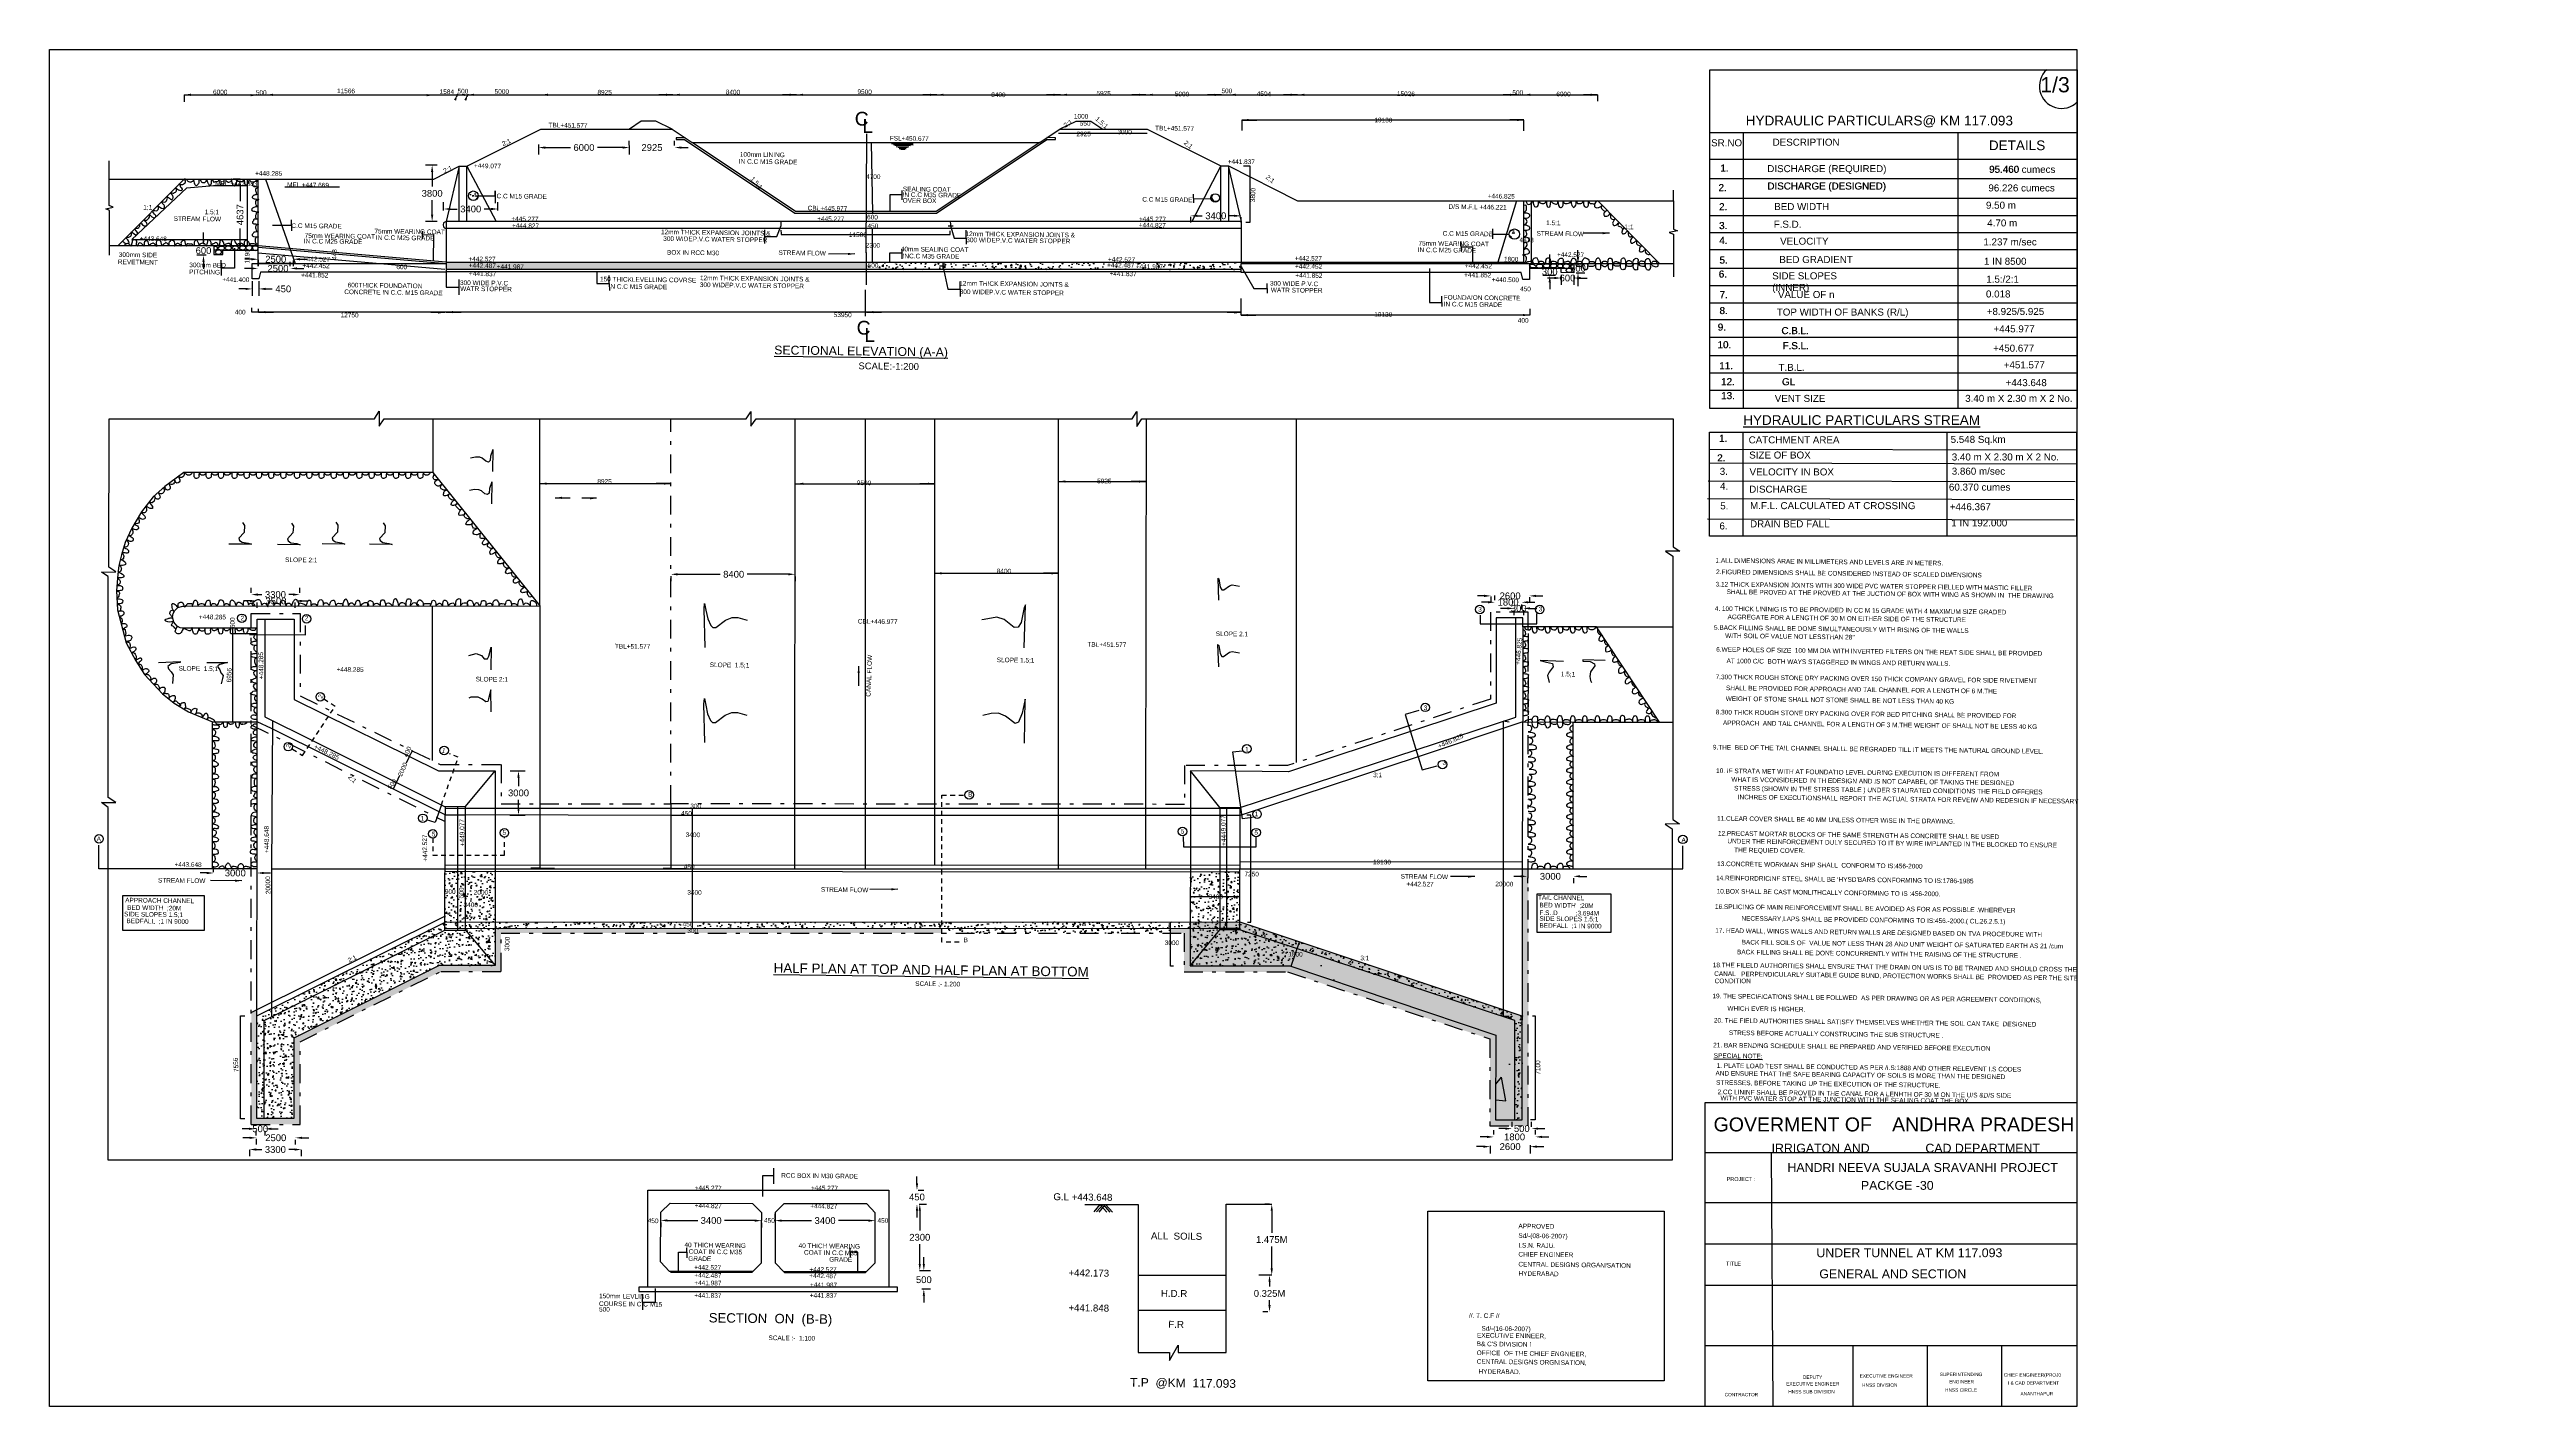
# Model space of a CAD drawing. Header units: inches. Extents: x 86 to 493, y 48 to 2722.
# Drawn here: x 85.6 to 151.6, y 47.6 to 83.7 of the extents above; entities that cross this region are included whole.
import ezdxf

# ---------------------------------------------------------------- set-up
doc = ezdxf.new("R2010")
doc.units = ezdxf.units.IN
doc.header["$MEASUREMENT"] = 0
doc.linetypes.add('DASHDOT', pattern=[1, 0.5, -0.25, 0, -0.25])
doc.linetypes.add('HIDDEN2', pattern=[0.1875, 0.125, -0.0625])
doc.layers.add('DRAWING', color=7, linetype='Continuous')
doc.layers.add('TEXT', color=255, linetype='Continuous')
doc.styles.get("Standard").update_dxf_attribs({"font": 'arial.ttf'})
doc.dimstyles.get("Standard").update_dxf_attribs({"dimtxt": 0.18, "dimasz": 0.18, "dimexe": 0.18, "dimexo": 0.0625, "dimgap": 0.09, "dimtad": 0, "dimtih": 1, "dimtoh": 1, "dimdec": 4, "dimzin": 0, "dimdsep": 46, "dimtxsty": 'Standard', "dimcen": 0.09, "dimadec": 0, "dimazin": 0, "dimtfac": 1, "dimtdec": 4, "dimtofl": 0, "dimtmove": 0, "dimatfit": 3, "dimfxl": 1, "dimtolj": 1, "dimtzin": 0, "dimarcsym": 0})
pattern_1 = [(50, (0, 0), (0.3586301, -0.03137607), [0.0375, -0.4125]), (355, (0, 0), (-0.0693757, 0.3760961), [0.03, -0.33]), (100.45144, (0.0299, -0.0026), (0.2892544, 0.34472), [0.0318701, -0.3505711]), (46.1842, (0, 0.1), (0.5336207, -0.0827596), [0.05625, -0.61875]), (96.63564, (0.04447, 0.0931), (0.467331, 0.4870593), [0.0478052, -0.5258569]), (351.18416, (0, 0.1), (0.467331, 0.4870593), [0.045, -0.495]), (21, (0.05, 0.075), (0.2984535, -0.20130945), [0.0375, -0.4125]), (326, (0.05, 0.075), (0.1216577, 0.362575), [0.03, -0.33]), (71.45144, (0.07487, 0.05822), (0.4201112, 0.1612656), [0.0318701, -0.3505711]), (37.5, (0, 0), (0.00607993, 0.16644693), [0, -0.326, 0, -0.335, 0, -0.33125]), (7.5, (0, 0), (0.13153477, 0.19720586), [0, -0.191, 0, -0.3185, 0, -0.12625]), (327.5, (-0.1115, 0), (0.26691122, -0.01127744), [0, -0.125, 0, -0.39, 0, -0.5175]), (317.5, (-0.1615, 0), (0.2915931, 0.0500525), [0, -0.1625, 0, -0.259, 0, -0.3675])]

# ---------------------------------------------------------------- blocks, each defined once
blk = doc.blocks.new('*D6')
at = {"layer": 'Defpoints', "color": 0, "transparency": 16777216}
for p in [(91.006, 69.187), (92.3, 69.202), (92.3, 69.185)]:
    blk.add_point(p, dxfattribs=at)
at = {"layer": 'DRAWING', "color": 0, "lineweight": -2, "transparency": 16777216}
for p, q in [((91.006, 69.249), (91.006, 69.382)), ((92.3, 69.247), (92.3, 69.382)), ((91.186, 69.202), (91.295, 69.202)), ((92.12, 69.202), (92.011, 69.202))]:
    blk.add_line(p, q, dxfattribs=at)
at = {"layer": 'DRAWING', "color": 0, "transparency": 16777216}
for points in [[(91.186, 69.232), (91.186, 69.172), (91.006, 69.202)], [(92.12, 69.232), (92.12, 69.172), (92.3, 69.202)]]:
    blk.add_solid(points, dxfattribs=at)
at = {"layer": 'DRAWING', "color": 0, "transparency": 16777216, "insert": (91.653, 69.202), "char_height": 0.18, "attachment_point": 5}
blk.add_mtext('\\A1;3300', dxfattribs=at)
blk = doc.blocks.new('*D7')
at = {"layer": 'Defpoints', "color": 0, "transparency": 16777216}
for p in [(91.159, 69.052), (92.173, 69.056), (92.173, 69.032)]:
    blk.add_point(p, dxfattribs=at)
at = {"layer": 'DRAWING', "color": 0, "lineweight": -2, "transparency": 16777216}
for p, q in [((90.979, 69.032), (90.799, 69.032)), ((91.159, 68.99), (91.159, 68.852)), ((92.173, 68.994), (92.173, 68.852)), ((92.353, 69.032), (92.533, 69.032))]:
    blk.add_line(p, q, dxfattribs=at)
at = {"layer": 'DRAWING', "color": 0, "transparency": 16777216}
for points in [[(90.979, 69.062), (90.979, 69.002), (91.159, 69.032)], [(92.353, 69.062), (92.353, 69.002), (92.173, 69.032)]]:
    blk.add_solid(points, dxfattribs=at)
at = {"layer": 'DRAWING', "color": 0, "transparency": 16777216, "insert": (91.666, 69.032), "char_height": 0.18, "attachment_point": 5}
blk.add_mtext('\\A1;3500', dxfattribs=at)
blk = doc.blocks.new('*D8')
at = {"layer": 'Defpoints', "color": 0, "transparency": 16777216}
for p in [(102.174, 69.754), (105.482, 69.749), (105.482, 69.742)]:
    blk.add_point(p, dxfattribs=at)
at = {"layer": 'DRAWING', "color": 0, "lineweight": -2, "transparency": 16777216}
for p, q in [((102.174, 69.691), (102.174, 69.562)), ((102.354, 69.742), (103.489, 69.742)), ((105.302, 69.742), (104.207, 69.742)), ((105.482, 69.687), (105.482, 69.562))]:
    blk.add_line(p, q, dxfattribs=at)
at = {"layer": 'DRAWING', "color": 0, "transparency": 16777216}
for points in [[(102.354, 69.772), (102.354, 69.712), (102.174, 69.742)], [(105.302, 69.772), (105.302, 69.712), (105.482, 69.742)]]:
    blk.add_solid(points, dxfattribs=at)
at = {"layer": 'DRAWING', "color": 0, "transparency": 16777216, "insert": (103.848, 69.742), "char_height": 0.18, "attachment_point": 5}
blk.add_mtext('\\A1;8400', dxfattribs=at)
blk = doc.blocks.new('*D9')
at = {"layer": 'Defpoints', "color": 0, "transparency": 16777216}
for p in [(97.836, 64.512), (97.832, 63.334), (98.121, 63.334)]:
    blk.add_point(p, dxfattribs=at)
at = {"layer": 'DRAWING', "color": 0, "lineweight": -2, "transparency": 16777216}
for p, q in [((97.898, 64.512), (98.301, 64.512)), ((98.121, 64.332), (98.121, 64.105)), ((97.894, 63.334), (98.301, 63.334)), ((98.121, 63.514), (98.121, 63.741))]:
    blk.add_line(p, q, dxfattribs=at)
at = {"layer": 'DRAWING', "color": 0, "transparency": 16777216}
for points in [[(98.091, 64.332), (98.151, 64.332), (98.121, 64.512)], [(98.091, 63.514), (98.151, 63.514), (98.121, 63.334)]]:
    blk.add_solid(points, dxfattribs=at)
at = {"layer": 'DRAWING', "color": 0, "transparency": 16777216, "insert": (98.121, 63.923), "char_height": 0.18, "attachment_point": 5}
blk.add_mtext('\\A1;3000', dxfattribs=at)
blk = doc.blocks.new('*D10')
at = {"layer": 'Defpoints', "color": 0, "transparency": 16777216}
for p in [(91.128, 54.989), (91.367, 54.986), (91.367, 54.983)]:
    blk.add_point(p, dxfattribs=at)
at = {"layer": 'DRAWING', "color": 0, "lineweight": -2, "transparency": 16777216}
for p, q in [((90.948, 54.983), (90.768, 54.983)), ((91.128, 54.926), (91.128, 54.803)), ((91.367, 54.923), (91.367, 54.803)), ((91.547, 54.983), (91.727, 54.983))]:
    blk.add_line(p, q, dxfattribs=at)
at = {"layer": 'DRAWING', "color": 0, "transparency": 16777216}
for points in [[(90.948, 55.013), (90.948, 54.953), (91.128, 54.983)], [(91.547, 55.013), (91.547, 54.953), (91.367, 54.983)]]:
    blk.add_solid(points, dxfattribs=at)
at = {"layer": 'DRAWING', "color": 0, "transparency": 16777216, "insert": (91.248, 54.983), "char_height": 0.18, "attachment_point": 5}
blk.add_mtext('\\A1;500', dxfattribs=at)
blk = doc.blocks.new('*D11')
at = {"layer": 'Defpoints', "color": 0, "transparency": 16777216}
for p in [(91.143, 54.777), (92.182, 54.75), (92.182, 54.744)]:
    blk.add_point(p, dxfattribs=at)
at = {"layer": 'DRAWING', "color": 0, "lineweight": -2, "transparency": 16777216}
for p, q in [((90.963, 54.744), (90.783, 54.744)), ((91.143, 54.714), (91.143, 54.564)), ((92.362, 54.744), (92.542, 54.744)), ((92.182, 54.688), (92.182, 54.564))]:
    blk.add_line(p, q, dxfattribs=at)
at = {"layer": 'DRAWING', "color": 0, "transparency": 16777216}
for points in [[(90.963, 54.774), (90.963, 54.714), (91.143, 54.744)], [(92.362, 54.774), (92.362, 54.714), (92.182, 54.744)]]:
    blk.add_solid(points, dxfattribs=at)
at = {"layer": 'DRAWING', "color": 0, "transparency": 16777216, "insert": (91.662, 54.744), "char_height": 0.18, "attachment_point": 5}
blk.add_mtext('\\A1;2500', dxfattribs=at)
blk = doc.blocks.new('*D12')
at = {"layer": 'Defpoints', "color": 0, "transparency": 16777216}
for p in [(90.96, 54.488), (92.341, 54.491), (92.341, 54.432)]:
    blk.add_point(p, dxfattribs=at)
at = {"layer": 'DRAWING', "color": 0, "lineweight": -2, "transparency": 16777216}
for p, q in [((90.96, 54.425), (90.96, 54.252)), ((91.14, 54.432), (91.292, 54.432)), ((92.161, 54.432), (92.009, 54.432)), ((92.341, 54.428), (92.341, 54.252))]:
    blk.add_line(p, q, dxfattribs=at)
at = {"layer": 'DRAWING', "color": 0, "transparency": 16777216}
for points in [[(91.14, 54.462), (91.14, 54.402), (90.96, 54.432)], [(92.161, 54.462), (92.161, 54.402), (92.341, 54.432)]]:
    blk.add_solid(points, dxfattribs=at)
at = {"layer": 'DRAWING', "color": 0, "transparency": 16777216, "insert": (91.651, 54.432), "char_height": 0.18, "attachment_point": 5}
blk.add_mtext('\\A1;3300', dxfattribs=at)
blk = doc.blocks.new('*D13')
at = {"layer": 'Defpoints', "color": 0, "transparency": 16777216}
for p in [(108.7, 53.352), (108.719, 52.981), (108.726, 52.981)]:
    blk.add_point(p, dxfattribs=at)
at = {"layer": 'DRAWING', "color": 0, "lineweight": -2, "transparency": 16777216}
for p, q in [((108.726, 53.532), (108.726, 53.712)), ((108.726, 52.801), (108.726, 52.621)), ((108.762, 53.352), (108.906, 53.352)), ((108.781, 52.981), (108.906, 52.981))]:
    blk.add_line(p, q, dxfattribs=at)
at = {"layer": 'DRAWING', "color": 0, "transparency": 16777216}
for points in [[(108.696, 53.532), (108.756, 53.532), (108.726, 53.352)], [(108.696, 52.801), (108.756, 52.801), (108.726, 52.981)]]:
    blk.add_solid(points, dxfattribs=at)
at = {"layer": 'DRAWING', "color": 0, "transparency": 16777216, "insert": (108.726, 53.167), "char_height": 0.18, "attachment_point": 5}
blk.add_mtext('\\A1;450', dxfattribs=at)
blk = doc.blocks.new('*D14')
at = {"layer": 'Defpoints', "color": 0, "transparency": 16777216}
for p in [(108.726, 52.981), (108.733, 51.21), (108.801, 51.21)]:
    blk.add_point(p, dxfattribs=at)
at = {"layer": 'DRAWING', "color": 0, "lineweight": -2, "transparency": 16777216}
for p, q in [((108.788, 52.981), (108.981, 52.981)), ((108.801, 52.801), (108.801, 52.278)), ((108.801, 51.39), (108.801, 51.914)), ((108.796, 51.21), (108.981, 51.21))]:
    blk.add_line(p, q, dxfattribs=at)
at = {"layer": 'DRAWING', "color": 0, "transparency": 16777216}
for points in [[(108.771, 52.801), (108.831, 52.801), (108.801, 52.981)], [(108.771, 51.39), (108.831, 51.39), (108.801, 51.21)]]:
    blk.add_solid(points, dxfattribs=at)
at = {"layer": 'DRAWING', "color": 0, "transparency": 16777216, "insert": (108.801, 52.096), "char_height": 0.18, "attachment_point": 5}
blk.add_mtext('\\A1;2300', dxfattribs=at)
blk = doc.blocks.new('*D15')
at = {"layer": 'Defpoints', "color": 0, "transparency": 16777216}
for p in [(108.801, 51.21), (108.796, 50.723), (108.909, 50.723)]:
    blk.add_point(p, dxfattribs=at)
at = {"layer": 'DRAWING', "color": 0, "lineweight": -2, "transparency": 16777216}
for p, q in [((108.909, 51.39), (108.909, 51.57)), ((108.863, 51.21), (109.089, 51.21)), ((108.858, 50.723), (109.089, 50.723)), ((108.909, 50.543), (108.909, 50.363))]:
    blk.add_line(p, q, dxfattribs=at)
at = {"layer": 'DRAWING', "color": 0, "transparency": 16777216}
for points in [[(108.879, 51.39), (108.939, 51.39), (108.909, 51.21)], [(108.879, 50.543), (108.939, 50.543), (108.909, 50.723)]]:
    blk.add_solid(points, dxfattribs=at)
at = {"layer": 'DRAWING', "color": 0, "transparency": 16777216, "insert": (108.909, 50.966), "char_height": 0.18, "attachment_point": 5}
blk.add_mtext('\\A1;500', dxfattribs=at)
blk = doc.blocks.new('*D16')
at = {"layer": 'Defpoints', "color": 0, "transparency": 16777216}
for p in [(116.009, 79.321), (117.349, 79.31), (117.349, 79.282)]:
    blk.add_point(p, dxfattribs=at)
at = {"layer": 'DRAWING', "color": 0, "lineweight": -2, "transparency": 16777216}
for p, q in [((116.009, 79.259), (116.009, 79.102)), ((116.189, 79.282), (116.32, 79.282)), ((117.169, 79.282), (117.037, 79.282)), ((117.349, 79.247), (117.349, 79.102))]:
    blk.add_line(p, q, dxfattribs=at)
at = {"layer": 'DRAWING', "color": 0, "transparency": 16777216}
for points in [[(116.189, 79.312), (116.189, 79.252), (116.009, 79.282)], [(117.169, 79.312), (117.169, 79.252), (117.349, 79.282)]]:
    blk.add_solid(points, dxfattribs=at)
at = {"layer": 'DRAWING', "color": 0, "transparency": 16777216, "insert": (116.679, 79.282), "char_height": 0.18, "attachment_point": 5}
blk.add_mtext('\\A1;3400', dxfattribs=at)
blk = doc.blocks.new('*D17')
at = {"layer": 'Defpoints', "color": 0, "transparency": 16777216}
for p in [(124.568, 54.977), (125.078, 54.988), (125.078, 54.977)]:
    blk.add_point(p, dxfattribs=at)
at = {"layer": 'DRAWING', "color": 0, "lineweight": -2, "transparency": 16777216}
for p, q in [((124.388, 54.988), (124.208, 54.988)), ((124.568, 55.039), (124.568, 55.168)), ((125.078, 55.039), (125.078, 55.168)), ((125.258, 54.988), (125.438, 54.988))]:
    blk.add_line(p, q, dxfattribs=at)
at = {"layer": 'DRAWING', "color": 0, "transparency": 16777216}
for points in [[(124.388, 55.018), (124.388, 54.958), (124.568, 54.988)], [(125.258, 55.018), (125.258, 54.958), (125.078, 54.988)]]:
    blk.add_solid(points, dxfattribs=at)
at = {"layer": 'DRAWING', "color": 0, "transparency": 16777216, "insert": (124.823, 54.988), "char_height": 0.18, "attachment_point": 5}
blk.add_mtext('\\A1;500', dxfattribs=at)
blk = doc.blocks.new('*D18')
at = {"layer": 'Defpoints', "color": 0, "transparency": 16777216}
for p in [(124.079, 54.768), (125.183, 54.768), (125.183, 54.768)]:
    blk.add_point(p, dxfattribs=at)
at = {"layer": 'DRAWING', "color": 0, "lineweight": -2, "transparency": 16777216}
for p, q in [((123.899, 54.768), (123.719, 54.768)), ((124.079, 54.831), (124.079, 54.948)), ((125.183, 54.831), (125.183, 54.948)), ((125.363, 54.768), (125.543, 54.768))]:
    blk.add_line(p, q, dxfattribs=at)
at = {"layer": 'DRAWING', "color": 0, "transparency": 16777216}
for points in [[(123.899, 54.798), (123.899, 54.738), (124.079, 54.768)], [(125.363, 54.798), (125.363, 54.738), (125.183, 54.768)]]:
    blk.add_solid(points, dxfattribs=at)
at = {"layer": 'DRAWING', "color": 0, "transparency": 16777216, "insert": (124.631, 54.768), "char_height": 0.18, "attachment_point": 5}
blk.add_mtext('\\A1;1800', dxfattribs=at)
blk = doc.blocks.new('*D19')
at = {"layer": 'Defpoints', "color": 0, "transparency": 16777216}
for p in [(123.98, 54.594), (123.98, 54.509), (125.045, 54.61)]:
    blk.add_point(p, dxfattribs=at)
at = {"layer": 'DRAWING', "color": 0, "lineweight": -2, "transparency": 16777216}
for p, q in [((123.8, 54.509), (123.62, 54.509)), ((123.98, 54.532), (123.98, 54.329)), ((125.045, 54.547), (125.045, 54.329)), ((125.225, 54.509), (125.405, 54.509))]:
    blk.add_line(p, q, dxfattribs=at)
at = {"layer": 'DRAWING', "color": 0, "transparency": 16777216}
for points in [[(123.8, 54.539), (123.8, 54.479), (123.98, 54.509)], [(125.225, 54.539), (125.225, 54.479), (125.045, 54.509)]]:
    blk.add_solid(points, dxfattribs=at)
at = {"layer": 'DRAWING', "color": 0, "transparency": 16777216, "insert": (124.512, 54.509), "char_height": 0.18, "attachment_point": 5}
blk.add_mtext('\\A1;2600', dxfattribs=at)
blk = doc.blocks.new('*D20')
at = {"layer": 'Defpoints', "color": 0, "transparency": 16777216}
for p in [(101.906, 52.553), (104.59, 52.546), (104.59, 52.539)]:
    blk.add_point(p, dxfattribs=at)
at = {"layer": 'DRAWING', "color": 0, "lineweight": -2, "transparency": 16777216}
for p, q in [((101.906, 52.49), (101.906, 52.366)), ((102.086, 52.545), (102.89, 52.543)), ((104.41, 52.54), (103.606, 52.542)), ((104.59, 52.484), (104.59, 52.359))]:
    blk.add_line(p, q, dxfattribs=at)
at = {"layer": 'DRAWING', "color": 0, "transparency": 16777216}
for points in [[(102.086, 52.575), (102.086, 52.515), (101.906, 52.546)], [(104.41, 52.57), (104.41, 52.51), (104.59, 52.539)]]:
    blk.add_solid(points, dxfattribs=at)
at = {"layer": 'DRAWING', "color": 0, "transparency": 16777216, "insert": (103.248, 52.543), "char_height": 0.18, "attachment_point": 5}
blk.add_mtext('\\A1;3400', dxfattribs=at)
blk = doc.blocks.new('*D21')
at = {"layer": 'Defpoints', "color": 0, "transparency": 16777216}
for p in [(104.948, 52.54), (107.612, 52.54), (107.612, 52.54)]:
    blk.add_point(p, dxfattribs=at)
at = {"layer": 'DRAWING', "color": 0, "lineweight": -2, "transparency": 16777216}
for p, q in [((104.948, 52.602), (104.948, 52.72)), ((105.128, 52.54), (105.921, 52.54)), ((107.432, 52.54), (106.638, 52.54)), ((107.612, 52.602), (107.612, 52.72))]:
    blk.add_line(p, q, dxfattribs=at)
at = {"layer": 'DRAWING', "color": 0, "transparency": 16777216}
for points in [[(105.128, 52.57), (105.128, 52.51), (104.948, 52.54)], [(107.432, 52.57), (107.432, 52.51), (107.612, 52.54)]]:
    blk.add_solid(points, dxfattribs=at)
at = {"layer": 'DRAWING', "color": 0, "transparency": 16777216, "insert": (106.28, 52.54), "char_height": 0.18, "attachment_point": 5}
blk.add_mtext('\\A1;3400', dxfattribs=at)
blk = doc.blocks.new('*D23')
at = {"layer": 'Defpoints', "color": 0, "transparency": 16777216}
for p in [(124.001, 69.215), (125.024, 69.198), (125.024, 69.167)]:
    blk.add_point(p, dxfattribs=at)
at = {"layer": 'DRAWING', "color": 0, "lineweight": -2, "transparency": 16777216}
for p, q in [((123.821, 69.167), (123.641, 69.167)), ((124.001, 69.152), (124.001, 68.987)), ((125.024, 69.135), (125.024, 68.987)), ((125.204, 69.167), (125.384, 69.167))]:
    blk.add_line(p, q, dxfattribs=at)
at = {"layer": 'DRAWING', "color": 0, "transparency": 16777216}
for points in [[(123.821, 69.197), (123.821, 69.137), (124.001, 69.167)], [(125.204, 69.197), (125.204, 69.137), (125.024, 69.167)]]:
    blk.add_solid(points, dxfattribs=at)
at = {"layer": 'DRAWING', "color": 0, "transparency": 16777216, "insert": (124.512, 69.167), "char_height": 0.18, "attachment_point": 5}
blk.add_mtext('\\A1;2600', dxfattribs=at)
blk = doc.blocks.new('*D24')
at = {"layer": 'Defpoints', "color": 0, "transparency": 16777216}
for p in [(124.106, 68.988), (124.811, 69.001), (124.811, 68.998)]:
    blk.add_point(p, dxfattribs=at)
at = {"layer": 'DRAWING', "color": 0, "lineweight": -2, "transparency": 16777216}
for p, q in [((123.926, 68.998), (123.746, 68.998)), ((124.106, 69.05), (124.106, 69.178)), ((124.811, 68.939), (124.811, 68.818)), ((124.991, 68.998), (125.171, 68.998))]:
    blk.add_line(p, q, dxfattribs=at)
at = {"layer": 'DRAWING', "color": 0, "transparency": 16777216}
for points in [[(123.926, 69.028), (123.926, 68.968), (124.106, 68.998)], [(124.991, 69.028), (124.991, 68.968), (124.811, 68.998)]]:
    blk.add_solid(points, dxfattribs=at)
at = {"layer": 'DRAWING', "color": 0, "transparency": 16777216, "insert": (124.458, 68.998), "char_height": 0.18, "attachment_point": 5}
blk.add_mtext('\\A1;1800', dxfattribs=at)
blk = doc.blocks.new('*D25')
at = {"layer": 'Defpoints', "color": 0, "transparency": 16777216}
for p in [(124.615, 68.837), (124.864, 68.854), (124.864, 68.835)]:
    blk.add_point(p, dxfattribs=at)
at = {"layer": 'DRAWING', "color": 0, "lineweight": -2, "transparency": 16777216}
for p, q in [((124.435, 68.835), (124.255, 68.835)), ((124.615, 68.774), (124.615, 68.655)), ((124.864, 68.791), (124.864, 68.655)), ((125.044, 68.835), (125.224, 68.835))]:
    blk.add_line(p, q, dxfattribs=at)
at = {"layer": 'DRAWING', "color": 0, "transparency": 16777216}
for points in [[(124.435, 68.865), (124.435, 68.805), (124.615, 68.835)], [(125.044, 68.865), (125.044, 68.805), (124.864, 68.835)]]:
    blk.add_solid(points, dxfattribs=at)
at = {"layer": 'DRAWING', "color": 0, "transparency": 16777216, "insert": (124.74, 68.835), "char_height": 0.18, "attachment_point": 5}
blk.add_mtext('\\A1;300', dxfattribs=at)
blk = doc.blocks.new('*D26')
at = {"layer": 'Defpoints', "color": 0, "transparency": 16777216}
for p in [(89.877, 78.48), (89.738, 78.234), (89.87, 78.234)]:
    blk.add_point(p, dxfattribs=at)
at = {"layer": 'DRAWING', "color": 0, "lineweight": -2, "transparency": 16777216}
for p, q in [((89.814, 78.48), (89.558, 78.48)), ((89.738, 78.66), (89.738, 78.84)), ((89.807, 78.234), (89.558, 78.234)), ((89.738, 78.054), (89.738, 77.874))]:
    blk.add_line(p, q, dxfattribs=at)
at = {"layer": 'DRAWING', "color": 0, "transparency": 16777216}
for points in [[(89.708, 78.66), (89.768, 78.66), (89.738, 78.48)], [(89.708, 78.054), (89.768, 78.054), (89.738, 78.234)]]:
    blk.add_solid(points, dxfattribs=at)
at = {"layer": 'DRAWING', "color": 0, "transparency": 16777216, "insert": (89.738, 78.357), "char_height": 0.18, "attachment_point": 5}
blk.add_mtext('\\A1;600', dxfattribs=at)
blk = doc.blocks.new('*D27')
at = {"layer": 'Defpoints', "color": 0, "transparency": 16777216}
for p in [(91.194, 78.175), (92.128, 78.156), (92.128, 78.127)]:
    blk.add_point(p, dxfattribs=at)
at = {"layer": 'DRAWING', "color": 0, "lineweight": -2, "transparency": 16777216}
for p, q in [((91.014, 78.127), (90.834, 78.127)), ((91.194, 78.112), (91.194, 77.947)), ((92.128, 78.094), (92.128, 77.947)), ((92.308, 78.127), (92.488, 78.127))]:
    blk.add_line(p, q, dxfattribs=at)
at = {"layer": 'DRAWING', "color": 0, "transparency": 16777216}
for points in [[(91.014, 78.157), (91.014, 78.097), (91.194, 78.127)], [(92.308, 78.157), (92.308, 78.097), (92.128, 78.127)]]:
    blk.add_solid(points, dxfattribs=at)
at = {"layer": 'DRAWING', "color": 0, "transparency": 16777216, "insert": (91.661, 78.127), "char_height": 0.18, "attachment_point": 5}
blk.add_mtext('\\A1;2500', dxfattribs=at)
blk = doc.blocks.new('*D28')
at = {"layer": 'Defpoints', "color": 0, "transparency": 16777216}
for p in [(91.192, 77.882), (92.046, 77.882), (92.046, 77.882)]:
    blk.add_point(p, dxfattribs=at)
at = {"layer": 'DRAWING', "color": 0, "lineweight": -2, "transparency": 16777216}
for p, q in [((91.012, 77.882), (90.832, 77.882)), ((91.192, 77.945), (91.192, 78.062)), ((92.046, 77.945), (92.046, 78.062)), ((92.226, 77.882), (92.406, 77.882))]:
    blk.add_line(p, q, dxfattribs=at)
at = {"layer": 'DRAWING', "color": 0, "transparency": 16777216}
for points in [[(91.012, 77.912), (91.012, 77.852), (91.192, 77.882)], [(92.226, 77.912), (92.226, 77.852), (92.046, 77.882)]]:
    blk.add_solid(points, dxfattribs=at)
at = {"layer": 'DRAWING', "color": 0, "transparency": 16777216, "insert": (91.72, 77.882), "char_height": 0.18, "attachment_point": 5}
blk.add_mtext('\\A1;2500', dxfattribs=at)
blk = doc.blocks.new('*D29')
at = {"layer": 'Defpoints', "color": 0, "transparency": 16777216}
for p in [(98.655, 81.242), (101.07, 81.213), (101.07, 81.099)]:
    blk.add_point(p, dxfattribs=at)
at = {"layer": 'DRAWING', "color": 0, "lineweight": -2, "transparency": 16777216}
for p, q in [((98.655, 81.179), (98.655, 80.919)), ((98.835, 81.099), (99.504, 81.099)), ((100.89, 81.099), (100.222, 81.099)), ((101.07, 81.151), (101.07, 80.919))]:
    blk.add_line(p, q, dxfattribs=at)
at = {"layer": 'DRAWING', "color": 0, "transparency": 16777216}
for points in [[(98.835, 81.129), (98.835, 81.069), (98.655, 81.099)], [(100.89, 81.129), (100.89, 81.069), (101.07, 81.099)]]:
    blk.add_solid(points, dxfattribs=at)
at = {"layer": 'DRAWING', "color": 0, "transparency": 16777216, "insert": (99.863, 81.099), "char_height": 0.18, "attachment_point": 5}
blk.add_mtext('\\A1;6000', dxfattribs=at)
blk = doc.blocks.new('*D30')
at = {"layer": 'Defpoints', "color": 0, "transparency": 16777216}
for p in [(101.07, 81.099), (102.277, 81.099), (102.277, 81.09)]:
    blk.add_point(p, dxfattribs=at)
at = {"layer": 'DRAWING', "color": 0, "lineweight": -2, "transparency": 16777216}
for p, q in [((100.89, 81.099), (100.71, 81.099)), ((101.07, 81.162), (101.07, 81.279)), ((102.277, 81.152), (102.277, 81.279)), ((102.457, 81.099), (102.637, 81.099))]:
    blk.add_line(p, q, dxfattribs=at)
at = {"layer": 'DRAWING', "color": 0, "transparency": 16777216}
for points in [[(100.89, 81.129), (100.89, 81.069), (101.07, 81.099)], [(102.457, 81.129), (102.457, 81.069), (102.277, 81.099)]]:
    blk.add_solid(points, dxfattribs=at)
at = {"layer": 'DRAWING', "color": 0, "transparency": 16777216, "insert": (101.674, 81.099), "char_height": 0.18, "attachment_point": 5}
blk.add_mtext('\\A1;2925', dxfattribs=at)
blk = doc.blocks.new('*D31')
at = {"layer": 'Defpoints', "color": 0, "transparency": 16777216}
for p in [(125.775, 77.89), (125.566, 77.694), (125.779, 77.694)]:
    blk.add_point(p, dxfattribs=at)
at = {"layer": 'DRAWING', "color": 0, "lineweight": -2, "transparency": 16777216}
for p, q in [((125.713, 77.89), (125.386, 77.89)), ((125.566, 78.07), (125.566, 78.25)), ((125.717, 77.694), (125.386, 77.694)), ((125.566, 77.514), (125.566, 77.334))]:
    blk.add_line(p, q, dxfattribs=at)
at = {"layer": 'DRAWING', "color": 0, "transparency": 16777216}
for points in [[(125.536, 78.07), (125.596, 78.07), (125.566, 77.89)], [(125.536, 77.514), (125.596, 77.514), (125.566, 77.694)]]:
    blk.add_solid(points, dxfattribs=at)
at = {"layer": 'DRAWING', "color": 0, "transparency": 16777216, "insert": (125.566, 77.792), "char_height": 0.18, "attachment_point": 5}
blk.add_mtext('\\A1;300', dxfattribs=at)
blk = doc.blocks.new('*D32')
at = {"layer": 'Defpoints', "color": 0, "transparency": 16777216}
for p in [(125.871, 77.776), (126.205, 77.769), (126.205, 77.627)]:
    blk.add_point(p, dxfattribs=at)
at = {"layer": 'DRAWING', "color": 0, "lineweight": -2, "transparency": 16777216}
for p, q in [((125.691, 77.627), (125.511, 77.627)), ((125.871, 77.713), (125.871, 77.447)), ((126.205, 77.707), (126.205, 77.447)), ((126.385, 77.627), (126.565, 77.627))]:
    blk.add_line(p, q, dxfattribs=at)
at = {"layer": 'DRAWING', "color": 0, "transparency": 16777216}
for points in [[(125.691, 77.657), (125.691, 77.597), (125.871, 77.627)], [(126.385, 77.657), (126.385, 77.597), (126.205, 77.627)]]:
    blk.add_solid(points, dxfattribs=at)
at = {"layer": 'DRAWING', "color": 0, "transparency": 16777216, "insert": (126.038, 77.627), "char_height": 0.18, "attachment_point": 5}
blk.add_mtext('\\A1;600', dxfattribs=at)
blk = doc.blocks.new('*D33')
at = {"layer": 'Defpoints', "color": 0, "transparency": 16777216}
for p in [(126.21, 78.007), (126.205, 77.769), (126.318, 77.769)]:
    blk.add_point(p, dxfattribs=at)
at = {"layer": 'DRAWING', "color": 0, "lineweight": -2, "transparency": 16777216}
for p, q in [((126.272, 78.007), (126.498, 78.007)), ((126.318, 78.187), (126.318, 78.367)), ((126.267, 77.769), (126.498, 77.769)), ((126.318, 77.589), (126.318, 77.409))]:
    blk.add_line(p, q, dxfattribs=at)
at = {"layer": 'DRAWING', "color": 0, "transparency": 16777216}
for points in [[(126.288, 78.187), (126.348, 78.187), (126.318, 78.007)], [(126.288, 77.589), (126.348, 77.589), (126.318, 77.769)]]:
    blk.add_solid(points, dxfattribs=at)
at = {"layer": 'DRAWING', "color": 0, "transparency": 16777216, "insert": (126.318, 77.888), "char_height": 0.18, "attachment_point": 5}
blk.add_mtext('\\A1;600', dxfattribs=at)
blk = doc.blocks.new('*D34')
at = {"layer": 'Defpoints', "color": 0, "transparency": 16777216}
for p in [(90.005, 61.792), (90.005, 61.751), (91.162, 61.77)]:
    blk.add_point(p, dxfattribs=at)
at = {"layer": 'DRAWING', "color": 0, "lineweight": -2, "transparency": 16777216}
for p, q in [((90.005, 61.813), (90.005, 61.972)), ((91.162, 61.833), (91.162, 61.972)), ((89.825, 61.792), (89.645, 61.792)), ((91.342, 61.792), (91.522, 61.792))]:
    blk.add_line(p, q, dxfattribs=at)
at = {"layer": 'DRAWING', "color": 0, "transparency": 16777216}
for points in [[(89.825, 61.822), (89.825, 61.762), (90.005, 61.792)], [(91.342, 61.822), (91.342, 61.762), (91.162, 61.792)]]:
    blk.add_solid(points, dxfattribs=at)
at = {"layer": 'DRAWING', "color": 0, "transparency": 16777216, "insert": (90.584, 61.792), "char_height": 0.18, "attachment_point": 5}
blk.add_mtext('\\A1;3000', dxfattribs=at)
blk = doc.blocks.new('*D35')
at = {"layer": 'Defpoints', "color": 0, "transparency": 16777216}
for p in [(124.972, 61.723), (126.195, 61.715), (126.195, 61.703)]:
    blk.add_point(p, dxfattribs=at)
at = {"layer": 'DRAWING', "color": 0, "lineweight": -2, "transparency": 16777216}
for p, q in [((124.792, 61.703), (124.612, 61.703)), ((124.972, 61.661), (124.972, 61.523)), ((126.195, 61.652), (126.195, 61.523)), ((126.375, 61.703), (126.555, 61.703))]:
    blk.add_line(p, q, dxfattribs=at)
at = {"layer": 'DRAWING', "color": 0, "transparency": 16777216}
for points in [[(124.792, 61.733), (124.792, 61.673), (124.972, 61.703)], [(126.375, 61.733), (126.375, 61.673), (126.195, 61.703)]]:
    blk.add_solid(points, dxfattribs=at)
at = {"layer": 'DRAWING', "color": 0, "transparency": 16777216, "insert": (125.583, 61.703), "char_height": 0.18, "attachment_point": 5}
blk.add_mtext('\\A1;3000', dxfattribs=at)
blk = doc.blocks.new('*D36')
at = {"layer": 'Defpoints', "color": 0, "transparency": 16777216}
for p in [(118.168, 52.981), (118.168, 51.092), (118.168, 51.092)]:
    blk.add_point(p, dxfattribs=at)
at = {"layer": 'DRAWING', "color": 0, "lineweight": -2, "transparency": 16777216}
for p, q in [((118.106, 52.981), (117.988, 52.981)), ((118.168, 52.801), (118.168, 52.218)), ((118.168, 51.272), (118.168, 51.854)), ((118.106, 51.092), (117.988, 51.092))]:
    blk.add_line(p, q, dxfattribs=at)
at = {"layer": 'DRAWING', "color": 0, "transparency": 16777216}
for points in [[(118.138, 52.801), (118.198, 52.801), (118.168, 52.981)], [(118.138, 51.272), (118.198, 51.272), (118.168, 51.092)]]:
    blk.add_solid(points, dxfattribs=at)
at = {"layer": 'DRAWING', "color": 0, "transparency": 16777216, "insert": (118.168, 52.036), "char_height": 0.18, "attachment_point": 5}
blk.add_mtext('\\A1;1.475M', dxfattribs=at)
blk = doc.blocks.new('*D37')
at = {"layer": 'Defpoints', "color": 0, "transparency": 16777216}
for p in [(118.168, 51.092), (118.109, 50.11), (118.129, 50.11)]:
    blk.add_point(p, dxfattribs=at)
at = {"layer": 'DRAWING', "color": 0, "lineweight": -2, "transparency": 16777216}
for p, q in [((118.106, 51.092), (117.929, 51.092)), ((118.109, 50.912), (118.109, 50.783)), ((118.066, 50.11), (117.929, 50.11)), ((118.109, 50.29), (118.109, 50.419))]:
    blk.add_line(p, q, dxfattribs=at)
at = {"layer": 'DRAWING', "color": 0, "transparency": 16777216}
for points in [[(118.079, 50.912), (118.139, 50.912), (118.109, 51.092)], [(118.079, 50.29), (118.139, 50.29), (118.109, 50.11)]]:
    blk.add_solid(points, dxfattribs=at)
at = {"layer": 'DRAWING', "color": 0, "transparency": 16777216, "insert": (118.109, 50.601), "char_height": 0.18, "attachment_point": 5}
blk.add_mtext('\\A1;0.325M', dxfattribs=at)
blk = doc.blocks.new('*D38')
at = {"layer": 'Defpoints', "color": 0, "transparency": 16777216}
for p in [(96.021, 80.628), (95.823, 79.131), (96.021, 79.131)]:
    blk.add_point(p, dxfattribs=at)
at = {"layer": 'DRAWING', "color": 0, "lineweight": -2, "transparency": 16777216}
for p, q in [((95.959, 80.628), (95.643, 80.628)), ((95.823, 80.448), (95.823, 80.062)), ((95.959, 79.131), (95.643, 79.131)), ((95.823, 79.311), (95.823, 79.698))]:
    blk.add_line(p, q, dxfattribs=at)
at = {"layer": 'DRAWING', "color": 0, "transparency": 16777216}
for points in [[(95.793, 80.448), (95.853, 80.448), (95.823, 80.628)], [(95.793, 79.311), (95.853, 79.311), (95.823, 79.131)]]:
    blk.add_solid(points, dxfattribs=at)
at = {"layer": 'DRAWING', "color": 0, "transparency": 16777216, "insert": (95.823, 79.88), "char_height": 0.18, "attachment_point": 5}
blk.add_mtext('\\A1;3800', dxfattribs=at)
blk = doc.blocks.new('*D39')
at = {"layer": 'Defpoints', "color": 0, "transparency": 16777216}
for p in [(96.127, 79.365), (97.573, 79.464), (97.573, 79.365)]:
    blk.add_point(p, dxfattribs=at)
at = {"layer": 'DRAWING', "color": 0, "lineweight": -2, "transparency": 16777216}
for p, q in [((96.127, 79.427), (96.127, 79.644)), ((96.307, 79.464), (96.492, 79.464)), ((97.393, 79.464), (97.209, 79.464)), ((97.573, 79.427), (97.573, 79.644))]:
    blk.add_line(p, q, dxfattribs=at)
at = {"layer": 'DRAWING', "color": 0, "transparency": 16777216}
for points in [[(96.307, 79.494), (96.307, 79.434), (96.127, 79.464)], [(97.393, 79.494), (97.393, 79.434), (97.573, 79.464)]]:
    blk.add_solid(points, dxfattribs=at)
at = {"layer": 'DRAWING', "color": 0, "transparency": 16777216, "insert": (96.85, 79.464), "char_height": 0.18, "attachment_point": 5}
blk.add_mtext('\\A1;3400', dxfattribs=at)
blk = doc.blocks.new('*D40')
at = {"layer": 'Defpoints', "color": 0, "transparency": 16777216}
for p in [(90.711, 80.257), (90.777, 80.257), (90.723, 78.367)]:
    blk.add_point(p, dxfattribs=at)
at = {"layer": 'DRAWING', "color": 0, "lineweight": -2, "transparency": 16777216}
for p, q in [((90.715, 80.257), (90.531, 80.257)), ((90.711, 80.077), (90.711, 79.674)), ((90.711, 78.547), (90.711, 78.949)), ((90.66, 78.367), (90.531, 78.367))]:
    blk.add_line(p, q, dxfattribs=at)
at = {"layer": 'DRAWING', "color": 0, "transparency": 16777216}
for points in [[(90.681, 80.077), (90.741, 80.077), (90.711, 80.257)], [(90.681, 78.547), (90.741, 78.547), (90.711, 78.367)]]:
    blk.add_solid(points, dxfattribs=at)
at = {"layer": 'DRAWING', "color": 0, "transparency": 16777216, "insert": (90.711, 79.312), "char_height": 0.18, "attachment_point": 5, "rotation": 90}
blk.add_mtext('\\A1;4637', dxfattribs=at)
blk = doc.blocks.new('*D41')
at = {"layer": 'Defpoints', "color": 0, "transparency": 16777216}
for p in [(91.036, 77.606), (91.21, 77.606), (91.21, 77.337)]:
    blk.add_point(p, dxfattribs=at)
at = {"layer": 'DRAWING', "color": 0, "lineweight": -2, "transparency": 16777216}
for p, q in [((90.856, 77.337), (90.676, 77.337)), ((91.036, 77.544), (91.036, 77.157)), ((91.21, 77.544), (91.21, 77.157)), ((91.39, 77.337), (91.57, 77.337))]:
    blk.add_line(p, q, dxfattribs=at)
at = {"layer": 'DRAWING', "color": 0, "transparency": 16777216}
for points in [[(90.856, 77.367), (90.856, 77.307), (91.036, 77.337)], [(91.39, 77.367), (91.39, 77.307), (91.21, 77.337)]]:
    blk.add_solid(points, dxfattribs=at)
at = {"layer": 'DRAWING', "color": 0, "transparency": 16777216, "insert": (91.862, 77.337), "char_height": 0.18, "attachment_point": 5}
blk.add_mtext('\\A1;450', dxfattribs=at)

msp = doc.modelspace()

# ---------------------------------------------------------------- hatches: boundary and pattern name
at = {"layer": 'DRAWING'}
h = msp.add_hatch(dxfattribs=at)
h.set_pattern_fill('AR-CONC', color=256, scale=0.05)
h.set_pattern_definition(pattern_1)
h.paths.add_polyline_path([(96.79115, 79.81639, 1), (97.04707, 79.81639, 1)])
h = msp.add_hatch(dxfattribs=at)
h.set_pattern_fill('HONEY', color=256)
h.paths.add_polyline_path([(116.54685, 79.75875, 1), (116.77381, 79.75875, 1)])
h = msp.add_hatch(dxfattribs=at)
h.set_pattern_fill('AR-CONC', color=256, scale=0.05)
h.set_pattern_definition(pattern_1)
h.paths.add_polyline_path([(124.48732, 78.79498, 1), (124.7635, 78.79498, 1)])
h = msp.add_hatch(dxfattribs=at)
h.set_pattern_fill('AR-CONC', color=256, scale=0.05)
h.set_pattern_definition(pattern_1)
h.paths.add_polyline_path([(107.37867, 78.04577), (96.1991, 78.04577), (96.1991, 77.8565), (107.37867, 77.8565)])
h = msp.add_hatch(dxfattribs=at)
h.set_pattern_fill('AR-CONC', color=256, scale=0.05)
h.set_pattern_definition(pattern_1)
h.paths.add_polyline_path([(109.41508, 78.04577), (107.37867, 78.04577), (107.37867, 77.8565), (109.41508, 77.8565)])
h.paths.add_polyline_path([(107.38137, 77.87185), (107.73123, 77.86745), (107.7336, 78.05605), (107.38374, 78.06044)], flags=9)
h = msp.add_hatch(dxfattribs=at)
h.set_pattern_fill('AR-CONC', color=256, scale=0.05)
h.set_pattern_definition(pattern_1)
h.paths.add_polyline_path([(117.35822, 78.00732), (117.36027, 78.00732), (117.36027, 78.04577), (109.41508, 78.04577), (109.41508, 77.94769), (109.4342, 77.8565), (117.35822, 77.8565)])
h.paths.add_polyline_path([(113.75422, 77.88064), (114.5393, 77.87078), (114.54167, 78.05937), (113.75659, 78.06924)], flags=9)
h.paths.add_polyline_path([(114.51876, 77.84293), (115.30385, 77.83306), (115.30622, 78.02166), (114.52113, 78.03153)], flags=9)
h = msp.add_hatch(dxfattribs=at)
h.set_pattern_fill('AR-CONC', color=256, scale=0.05)
h.set_pattern_definition(pattern_1)
h.paths.add_polyline_path([(96.50968, 61.82856), (96.16296, 61.82878), (96.15953, 60.48244), (96.16628, 60.4858), (96.50956, 60.48586)])
h.paths.add_polyline_path([(96.1296, 61.20506), (96.47946, 61.20066), (96.48183, 61.38926), (96.13197, 61.39366)], flags=9)
h = msp.add_hatch(dxfattribs=at)
h.set_pattern_fill('AR-CONC', color=256, scale=0.05)
h.set_pattern_definition(pattern_1)
h.paths.add_polyline_path([(96.71085, 61.82843), (96.50968, 61.82856), (96.50956, 60.48586), (96.71085, 60.48589)])
h.paths.add_polyline_path([(96.69126, 61.08704), (96.69814, 61.43685), (96.50956, 61.44056), (96.50269, 61.09075)], flags=9)
h.paths.add_polyline_path([(96.62647, 60.85385), (97.07203, 60.84825), (97.0744, 61.03697), (96.62885, 61.04257)], flags=9)
h = msp.add_hatch(dxfattribs=at)
h.set_pattern_fill('AR-CONC', color=256, scale=0.05)
h.set_pattern_definition(pattern_1)
h.paths.add_polyline_path([(97.50173, 61.82793), (96.71085, 61.82843), (96.71085, 60.48589), (97.50173, 60.48602)])
h.paths.add_polyline_path([(96.89681, 61.18303), (97.34232, 61.17743), (97.3447, 61.36602), (96.89918, 61.37162)], flags=24)
h.paths.add_polyline_path([(96.62647, 60.85385), (97.07203, 60.84825), (97.0744, 61.03697), (96.62885, 61.04257)], flags=9)
h = msp.add_hatch(dxfattribs=at)
h.set_pattern_fill('AR-CONC', color=256, scale=0.05)
h.set_pattern_definition(pattern_1)
h.paths.add_polyline_path([(115.99472, 59.32304), (115.99834, 60.31926), (115.47757, 60.31924), (115.47759, 60.19477), (115.83331, 60.19477), (115.83331, 59.15832), (118.58814, 59.15832), (123.97637, 57.37393), (123.97637, 55.05872), (124.99444, 55.05872), (124.99444, 61.90318), (124.84471, 61.90318), (124.83383, 55.22438), (124.12693, 55.22225), (124.13307, 57.47869), (118.65327, 59.32304)])
h = msp.add_hatch(dxfattribs=at)
h.set_pattern_fill('AR-CONC', color=256, scale=0.05)
h.set_pattern_definition(pattern_1)
h.paths.add_polyline_path([(116.78461, 61.81574), (116.00376, 61.81623), (116.00141, 61.16737), (116.78461, 61.1658)])
h.paths.add_polyline_path([(116.45438, 61.06781), (116.89994, 61.06221), (116.90231, 61.25094), (116.45676, 61.25654)], flags=9)
h = msp.add_hatch(dxfattribs=at)
h.set_pattern_fill('AR-CONC', color=256, scale=0.05)
h.set_pattern_definition(pattern_1)
h.paths.add_polyline_path([(116.97062, 61.81562), (116.78461, 61.81574), (116.78461, 61.1658), (116.97062, 61.16543)])
h.paths.add_polyline_path([(116.45438, 61.06781), (116.89994, 61.06221), (116.90231, 61.25094), (116.45676, 61.25654)], flags=9)
h = msp.add_hatch(dxfattribs=at)
h.set_pattern_fill('AR-CONC', color=256, scale=0.05)
h.set_pattern_definition(pattern_1)
h.paths.add_polyline_path([(117.32494, 61.81539), (116.97062, 61.81562), (116.97062, 61.16543), (117.32364, 61.16472)])
h = msp.add_hatch(dxfattribs=at)
h.set_pattern_fill('AR-CONC', color=256, scale=0.05)
h.set_pattern_definition(pattern_1)
h.paths.add_polyline_path([(116.78461, 61.1658), (116.00141, 61.16737), (115.99895, 60.48911), (116.78461, 60.48924)])
h.paths.add_polyline_path([(116.45438, 61.06781), (116.89994, 61.06221), (116.90231, 61.25094), (116.45676, 61.25654)], flags=9)
h = msp.add_hatch(dxfattribs=at)
h.set_pattern_fill('AR-CONC', color=256, scale=0.05)
h.set_pattern_definition(pattern_1)
h.paths.add_polyline_path([(116.97062, 61.16543), (116.78461, 61.1658), (116.78461, 60.48924), (116.97062, 60.48927)])
h.paths.add_polyline_path([(116.45438, 61.06781), (116.89994, 61.06221), (116.90231, 61.25094), (116.45676, 61.25654)], flags=9)
h = msp.add_hatch(dxfattribs=at)
h.set_pattern_fill('AR-CONC', color=256, scale=0.05)
h.set_pattern_definition(pattern_1)
h.paths.add_polyline_path([(117.32364, 61.16472), (116.97062, 61.16543), (116.97062, 60.48927), (117.32229, 60.48933)])
h = msp.add_hatch(dxfattribs=at)
h.set_pattern_fill('AR-CONC', color=256, scale=0.05)
h.set_pattern_definition(pattern_1)
h.paths.add_polyline_path([(109.38844, 60.19477), (109.38844, 60.31899), (97.50173, 60.3185), (97.50173, 59.32991), (96.0056, 59.32991), (92.14529, 57.39386), (92.14529, 55.25402), (91.16039, 55.25402), (91.16127, 58.15387), (91.00796, 58.07757), (91.00796, 55.10028), (92.30749, 55.10028), (92.30749, 57.30117), (96.05089, 59.17159), (97.65826, 59.17159), (97.65826, 60.19477)])
h = msp.add_hatch(dxfattribs=at)
h.set_pattern_fill('AR-CONC', color=256, scale=0.05)
h.set_pattern_definition(pattern_1)
h.paths.add_polyline_path([(96.15899, 60.27062), (96.15953, 60.48244), (91.16122, 57.99159), (91.16039, 55.25402), (91.35578, 55.25402), (91.35578, 57.86311)])
h = msp.add_hatch(dxfattribs=at)
h.set_pattern_fill('AR-CONC', color=256, scale=0.05)
h.set_pattern_definition(pattern_1)
h.paths.add_polyline_path([(96.0056, 59.32991), (97.50173, 59.32991), (96.71085, 60.26948), (96.15899, 60.27062), (91.35578, 57.86311), (91.35578, 55.25402), (92.14529, 55.25402), (92.14529, 57.39386)])
h = msp.add_hatch(dxfattribs=at)
h.set_pattern_fill('AR-CONC', color=256, scale=0.05)
h.set_pattern_definition(pattern_1)
h.paths.add_polyline_path([(96.50956, 60.48586), (96.16628, 60.4858), (96.15953, 60.48244), (96.15912, 60.31845), (96.50954, 60.31846)])
h = msp.add_hatch(dxfattribs=at)
h.set_pattern_fill('AR-CONC', color=256, scale=0.05)
h.set_pattern_definition(pattern_1)
h.paths.add_polyline_path([(96.71085, 60.48589), (96.50956, 60.48586), (96.50954, 60.31846), (96.71085, 60.31847)])
h = msp.add_hatch(dxfattribs=at)
h.set_pattern_fill('AR-CONC', color=256, scale=0.05)
h.set_pattern_definition(pattern_1)
h.paths.add_polyline_path([(97.50173, 60.48602), (96.71085, 60.48589), (96.71085, 60.31847), (97.50173, 60.3185)])
h = msp.add_hatch(dxfattribs=at)
h.set_pattern_fill('AR-CONC', color=256, scale=0.05)
h.set_pattern_definition(pattern_1)
h.paths.add_polyline_path([(97.50173, 60.3185), (96.71085, 60.31847), (96.71085, 60.26948), (97.50173, 59.32991)])
h = msp.add_hatch(dxfattribs=at)
h.set_pattern_fill('AR-CONC', color=256, scale=0.05)
h.set_pattern_definition(pattern_1)
h.paths.add_polyline_path([(102.7488, 60.4869), (97.50173, 60.48602), (97.50173, 60.3185), (102.7488, 60.31872)])
h.paths.add_polyline_path([(102.45693, 60.33715), (102.80678, 60.33275), (102.80915, 60.52135), (102.4593, 60.52574)], flags=9)
h = msp.add_hatch(dxfattribs=at)
h.set_pattern_fill('AR-CONC', color=256, scale=0.05)
h.set_pattern_definition(pattern_1)
h.paths.add_polyline_path([(109.38844, 60.48801), (102.7488, 60.4869), (102.7488, 60.31872), (109.38844, 60.31899)])
h.paths.add_polyline_path([(102.45693, 60.33715), (102.80678, 60.33275), (102.80915, 60.52135), (102.4593, 60.52574)], flags=9)
h = msp.add_hatch(dxfattribs=at)
h.set_pattern_fill('AR-CONC', color=256, scale=0.05)
h.set_pattern_definition(pattern_1)
h.paths.add_polyline_path([(115.47754, 60.48902), (109.38844, 60.48801), (109.38844, 60.31899), (115.47757, 60.31924)])
h = msp.add_hatch(dxfattribs=at)
h.set_pattern_fill('AR-CONC', color=256, scale=0.05)
h.set_pattern_definition(pattern_1)
h.paths.add_polyline_path([(115.47759, 60.19477), (115.47757, 60.31924), (109.38844, 60.31899), (109.38844, 60.19477)])
h = msp.add_hatch(dxfattribs=at)
h.set_pattern_fill('AR-CONC', color=256, scale=0.05)
h.set_pattern_definition(pattern_1)
h.paths.add_polyline_path([(115.99895, 60.48911), (115.47754, 60.48902), (115.47757, 60.31924), (115.99834, 60.31926)])
h = msp.add_hatch(dxfattribs=at)
h.set_pattern_fill('AR-CONC', color=256, scale=0.05)
h.set_pattern_definition(pattern_1)
h.paths.add_polyline_path([(117.32229, 60.48933), (115.99895, 60.48911), (115.99472, 59.32304), (118.65327, 59.32304), (124.13307, 57.47869), (124.12693, 55.22225), (124.83383, 55.22438), (124.83834, 57.98901)])
h.paths.add_polyline_path([(118.57678, 59.53803), (119.0223, 59.53243), (119.02467, 59.72103), (118.57915, 59.72663)], flags=24)
h = msp.add_hatch(dxfattribs=at)
h.set_pattern_fill('AR-CONC', color=256, scale=0.05)
h.set_pattern_definition(pattern_1)
h.paths.add_polyline_path([(116.78458, 60.28337), (116.78458, 60.31929), (115.99834, 60.31926), (115.99472, 59.32304)])
h = msp.add_hatch(dxfattribs=at)
h.set_pattern_fill('AR-CONC', color=256, scale=0.05)
h.set_pattern_definition(pattern_1)
h.paths.add_polyline_path([(118.84123, 59.77861), (117.32187, 60.28064), (116.78458, 60.28337), (115.99472, 59.32304), (118.65327, 59.32304), (118.68601, 59.31201)])
h.paths.add_polyline_path([(118.57678, 59.53803), (119.0223, 59.53243), (119.02467, 59.72103), (118.57915, 59.72663)], flags=9)
h = msp.add_hatch(dxfattribs=at)
h.set_pattern_fill('AR-CONC', color=256, scale=0.05)
h.set_pattern_definition(pattern_1)
h.paths.add_polyline_path([(115.99895, 60.48911), (115.99834, 60.31926), (116.78458, 60.31929), (116.78458, 60.31932), (116.78458, 60.48924)])
h = msp.add_hatch(dxfattribs=at)
h.set_pattern_fill('AR-CONC', color=256, scale=0.05)
h.set_pattern_definition(pattern_1)
h.paths.add_polyline_path([(116.97062, 60.48927), (116.78461, 60.48924), (116.78461, 60.31932), (116.97062, 60.31932)])
h = msp.add_hatch(dxfattribs=at)
h.set_pattern_fill('AR-CONC', color=256, scale=0.05)
h.set_pattern_definition(pattern_1)
h.paths.add_polyline_path([(117.32229, 60.48933), (116.97062, 60.48927), (116.97062, 60.31932), (117.32195, 60.31932)])
h = msp.add_hatch(dxfattribs=at)
h.set_pattern_fill('AR-CONC', color=256, scale=0.05)
h.set_pattern_definition(pattern_1)
h.paths.add_polyline_path([(117.32229, 60.48933), (117.32195, 60.31932), (117.32187, 60.28064), (118.84123, 59.77861), (118.90276, 59.96356)])
h = msp.add_hatch(dxfattribs=at)
h.set_pattern_fill('AR-CONC', color=256)
h.paths.add_polyline_path([(118.84123, 59.77861), (118.68601, 59.31201), (124.13307, 57.47869), (124.12693, 55.22225), (124.63952, 55.2238), (124.63952, 57.86272)])
h.paths.add_polyline_path([(118.57678, 59.53803), (119.0223, 59.53243), (119.02467, 59.72103), (118.57915, 59.72663)], flags=9)
h = msp.add_hatch(dxfattribs=at)
h.set_pattern_fill('AR-CONC', color=256, scale=0.05)
h.set_pattern_definition(pattern_1)
h.paths.add_polyline_path([(124.83834, 57.98901), (118.90276, 59.96356), (118.84123, 59.77861), (124.63952, 57.86272), (124.63952, 55.2238), (124.83383, 55.22438)])

# ---------------------------------------------------------------- linework, layer by layer
for points in [[(104.90403, 53.7277), (104.61673, 53.7277), (104.61673, 53.18242)], [(104.90403, 53.93719), (104.90403, 53.5182)]]:
    msp.add_lwpolyline(points)
msp.add_line((89.06898, 72.3457), (89.06898, 72.3457), dxfattribs=at)
for points in [[(85.64065, 83.70827), (139.59855, 83.70827), (139.59855, 47.59396), (85.64065, 47.59396)], [(129.82907, 83.1696), (139.60635, 83.1696), (139.60635, 74.15895), (129.82907, 74.15895)], [(129.81671, 73.52383), (139.58142, 73.52383), (139.58142, 70.7605), (129.81671, 70.7605)], [(87.5902, 61.1924), (89.75186, 61.1924), (89.75186, 60.26095), (87.5902, 60.26095)], [(125.23575, 61.23647), (127.18939, 61.23647), (127.18939, 60.20505), (125.23575, 60.20505)], [(129.69881, 55.68662), (139.59855, 55.68662), (139.59855, 47.59396), (129.69881, 47.59396)], [(122.32252, 52.78906), (128.60924, 52.78906), (128.60924, 48.27361), (122.32252, 48.27361)]]:
    msp.add_lwpolyline(points, close=True, dxfattribs=at)
for points in [[(89.23574, 82.32048), (89.23574, 82.50317), (126.84091, 82.50317), (126.84091, 82.33267)], [(87.2313, 80.25689), (89.22337, 80.25689), (90.90736, 80.25689), (91.20204, 80.25689), (91.38922, 80.25689), (95.86557, 80.25689), (96.54251, 80.60597), (96.74782, 80.60597), (98.71297, 81.59323), (102.20836, 81.59323), (101.77856, 81.80144), (101.38687, 81.80144), (101.07141, 81.59323)], [(102.20836, 81.59323), (102.74255, 81.23826), (107.36503, 81.23826), (111.99685, 81.23826), (112.53962, 81.60095), (112.9668, 81.80369), (113.35386, 81.80369), (113.67199, 81.59318)], [(124.88119, 81.54635), (124.88119, 81.8325), (117.37074, 81.8325), (117.37074, 81.5494)], [(102.55765, 81.36113), (102.3174, 81.36113), (102.3174, 81.31489), (102.54068, 81.31489), (105.47652, 79.35769), (107.55469, 79.35516), (109.24563, 79.3531), (112.18427, 81.31446), (112.41318, 81.31442), (112.41318, 81.36169), (112.18417, 81.36343)], [(111.99685, 81.23826), (109.23628, 79.40092), (105.49181, 79.3997), (102.74255, 81.23826)], [(107.37886, 81.46362), (107.36812, 78.30049)], [(107.55469, 79.35516), (107.51208, 81.23826)], [(108.04841, 81.20951), (108.62141, 81.2035)], [(108.10258, 81.17945), (108.62382, 81.17344)], [(108.55159, 81.14698), (108.1387, 81.1554)], [(108.17601, 81.12895), (108.50826, 81.11813)], [(108.47696, 81.10249), (108.22537, 81.10129)], [(112.49148, 81.48466), (113.67641, 81.48466)], [(112.52467, 81.59095), (114.85432, 81.59095), (116.81289, 80.61042), (117.01806, 80.61042), (118.83716, 79.69455)], [(113.67408, 81.48215), (114.85239, 81.48215)], [(129.82907, 81.49673), (139.60635, 81.49673)], [(130.71445, 81.49673), (130.71445, 74.15895)], [(136.42452, 81.49673), (136.42452, 74.15895)], [(87.23264, 79.4208), (87.13681, 79.46575), (87.33309, 79.5144), (87.2313, 79.55607), (87.2313, 80.24304), (87.2313, 80.74404)], [(96.54251, 80.60597), (96.1991, 79.12709)], [(96.54659, 79.12709), (96.54659, 80.60597)], [(96.7425, 79.12709), (96.7425, 80.60597), (97.52912, 79.12709)], [(108.25546, 81.07243), (108.43483, 81.07123)], [(108.40714, 81.04959), (108.29519, 81.04718)], [(116.81289, 80.61042), (116.03882, 79.12709)], [(116.81664, 79.12709), (116.81289, 80.61042)], [(117.36027, 79.12709), (117.01806, 80.61042)], [(117.01806, 80.61042), (117.01806, 79.12709)], [(117.47402, 79.1164), (117.59424, 79.1164), (117.59424, 80.60421), (117.4192, 80.60421)], [(129.82907, 80.78864), (139.60635, 80.78864)], [(87.45552, 78.47966), (89.22337, 80.25689)], [(87.82934, 78.64929), (89.29143, 80.02443), (90.00122, 80.08707), (90.90743, 80.08746)], [(90.90811, 78.47966), (90.90736, 80.25689)], [(96.1991, 77.78412), (91.25642, 77.78412), (91.20991, 77.606), (91.03593, 77.606), (91.03593, 78.01625), (91.19445, 78.01625), (91.19445, 78.17454), (91.19445, 78.28868), (91.19445, 78.47966), (91.19445, 80.25689)], [(91.38922, 80.25689), (92.17769, 78.01616), (91.19445, 78.01616), (92.17769, 78.01616), (96.1991, 78.01616)], [(91.89916, 80.05412), (93.36119, 80.05412)], [(96.95887, 79.81087), (97.50456, 79.81087), (97.50456, 79.94538)], [(97.50456, 79.94538), (97.50456, 79.81087), (97.50456, 79.62302)], [(108.32043, 79.84089), (108.00174, 79.84089), (108.00174, 79.38945)], [(108.31934, 79.95987), (108.31934, 79.70584)], [(116.07517, 79.85843), (116.08426, 79.63189)], [(118.83716, 79.69455), (118.85703, 79.68454), (128.86012, 79.68454), (128.86012, 79.96884)], [(129.82907, 80.27166), (139.60635, 80.27166)], [(87.23264, 78.23239), (87.23264, 78.48291), (87.23264, 79.4208)], [(91.57447, 79.03076), (92.0842, 79.03076), (92.0842, 79.17463)], [(96.1991, 79.12709), (96.12961, 79.09328), (96.11258, 79.03875), (96.12755, 78.98554), (96.16208, 78.95727), (96.1991, 78.95727)], [(128.85711, 78.00732), (117.36027, 78.00732), (117.36027, 79.12709), (96.1991, 79.12709), (96.1991, 78.04577), (124.87305, 78.04577), (124.87305, 79.68454)], [(104.99657, 78.72828), (105.111, 79.02488), (105.111, 79.12709)], [(109.61352, 79.12709), (109.62443, 78.99228), (109.71445, 78.68986), (110.03906, 78.68986), (110.03906, 78.90237)], [(116.07744, 79.73836), (116.54239, 79.74063)], [(124.67993, 79.68454), (124.18378, 78.04577)], [(125.07524, 79.68454), (125.07524, 78.00732)], [(128.49726, 78.00732), (126.84415, 79.68454)], [(128.86012, 79.68454), (128.86012, 78.92444)], [(91.19445, 78.47966), (87.23264, 78.47966)], [(87.82934, 78.64929), (90.90803, 78.65059)], [(90.01475, 78.47966), (90.01475, 78.25628), (90.25151, 78.25628), (90.25151, 78.36663), (90.01475, 78.36663)], [(96.19782, 78.04916), (91.19445, 78.47966)], [(91.19445, 78.44715), (96.1991, 78.01616)], [(92.0842, 79.03076), (92.0842, 78.88134)], [(95.56064, 78.87255), (95.56064, 78.65715)], [(95.86287, 78.07798), (95.86453, 78.77269), (95.56064, 78.76877)], [(96.1991, 78.95739), (117.36027, 78.95739)], [(104.66419, 78.91059), (104.66419, 78.54596)], [(104.66419, 78.72828), (104.99657, 78.72828)], [(105.10283, 78.89971), (105.111, 78.81535), (105.11372, 78.78814), (109.61352, 78.78814), (109.61352, 78.88602)], [(107.36812, 78.90017), (107.36812, 78.30049)], [(107.54516, 78.04577), (107.54516, 78.95739)], [(109.55943, 79.01176), (109.69014, 79.01176)], [(110.03906, 78.68986), (110.03906, 78.52911)], [(123.51761, 78.04577), (123.51761, 78.44766), (123.21137, 78.44766), (123.21137, 78.59677)], [(123.21137, 78.44766), (123.21137, 78.33104)], [(124.04658, 78.9401), (124.04658, 78.66625)], [(124.04658, 78.79264), (124.48715, 78.79264)], [(128.86012, 78.92444), (128.96422, 78.88165), (128.74286, 78.84005), (128.85711, 78.79131)], [(128.85711, 78.79131), (128.85711, 77.66263)], [(90.56498, 78.42074), (90.56498, 77.88784), (90.20467, 77.88784), (90.20467, 78.09893)], [(90.20467, 77.88784), (90.20467, 77.69407)], [(90.25151, 78.36663), (91.19445, 78.36663)], [(96.16232, 77.8565), (91.19445, 78.28868)], [(117.35822, 77.8565), (96.19815, 77.8565), (96.19815, 77.8565), (96.19815, 77.8028), (117.35822, 77.8028)], [(96.1991, 78.04577), (96.1991, 77.38591), (96.53344, 77.38591)], [(100.20462, 77.8028), (100.20826, 77.48173), (100.53798, 77.48547), (100.53559, 77.69621)], [(107.37867, 77.44746), (107.37867, 78.30759)], [(108.32161, 78.28448), (107.99642, 78.28448), (107.99642, 78.04577)], [(108.32161, 78.38233), (108.32161, 78.13874)], [(109.36111, 77.94769), (109.48221, 77.94769)], [(109.41508, 78.04577), (109.41508, 77.8565)], [(109.41508, 77.94769), (109.54522, 77.32692), (109.87326, 77.32692), (109.87326, 77.53697)], [(124.80664, 77.77124), (117.35822, 77.77124), (117.35822, 78.00732), (117.36027, 78.00732)], [(117.35822, 77.93722), (117.68797, 77.34405), (118.04776, 77.34405), (118.04776, 77.48186)], [(122.36797, 77.87747), (122.36797, 76.97994), (122.69121, 76.97994), (122.69121, 77.14138)], [(125.03072, 78.00732), (125.03072, 77.58795), (124.84914, 77.58795), (124.80664, 77.77124)], [(125.03072, 77.89014), (126.20961, 77.89014)], [(126.20961, 78.00732), (126.20463, 77.76089), (125.87118, 77.77581), (125.87118, 77.89014)], [(96.53622, 77.59115), (96.53622, 77.18344)], [(100.53798, 77.48547), (100.54012, 77.29716)], [(107.35486, 76.60969), (107.35486, 77.31327)], [(109.87326, 77.32692), (109.87326, 77.13936)], [(118.04776, 77.34405), (118.04776, 77.22286)], [(117.35179, 76.72019), (91.02305, 76.72019), (91.02305, 76.82986)], [(91.20443, 76.72019), (91.20443, 76.80653)], [(125.03455, 76.81131), (125.03455, 76.64013), (117.35179, 76.64013), (117.35179, 77.08645)], [(122.69121, 76.97994), (122.69121, 76.87003)], [(87.22382, 73.87874), (94.28505, 73.87874), (94.41085, 74.08053), (94.41086, 73.6873), (94.54761, 73.8793), (104.18482, 73.8793), (104.30134, 74.06881), (104.3068, 74.07769), (104.3068, 73.6858), (104.44791, 73.8826), (114.44916, 73.8826), (114.57439, 74.07646), (114.57439, 73.67737), (114.71096, 73.87944), (128.84802, 73.87944), (128.84802, 70.49933), (128.85142, 70.47361), (129.02785, 70.35824), (128.65107, 70.35665), (128.83986, 70.22299), (128.83986, 63.21964), (129.01838, 63.10031), (128.6393, 63.09403), (128.82345, 62.97112), (128.82345, 54.15002), (87.201, 54.15002), (87.201, 63.53847), (87.01953, 63.66755), (87.40186, 63.67025), (87.1985, 63.80567), (87.1985, 69.68119), (87.02466, 69.8014), (87.40423, 69.80833), (87.22139, 69.93547), (87.22382, 73.87874)], [(95.83767, 73.8793), (95.83767, 72.45206), (89.2135, 72.45206), (88.70766, 72.07981), (88.3997, 71.80331), (88.08476, 71.40809), (87.83067, 70.97212), (87.65517, 70.58823), (87.55525, 70.25774), (87.50582, 70.04861), (87.47404, 69.91413), (87.44521, 69.63958), (87.42314, 69.30022), (87.44934, 68.79263), (87.67989, 67.9165), (87.93661, 67.43507), (88.16756, 67.07363), (88.64433, 66.5608), (88.96131, 66.31485), (89.33677, 66.07825), (89.97596, 65.81922), (91.16358, 65.81922), (91.16358, 68.54398), (92.14779, 68.54398), (92.14779, 66.40793), (95.99441, 64.51281), (97.50173, 64.51281), (97.50173, 59.32991), (96.0056, 59.32991), (92.14529, 57.39386), (92.14529, 55.25402), (91.16039, 55.25402), (91.16358, 65.81922)], [(95.83767, 72.45206), (98.6924, 68.90451), (98.6924, 73.8793)], [(105.47188, 61.90318), (105.48697, 73.8826)], [(107.34908, 73.8826), (107.34908, 61.90318)], [(109.20271, 62.00124), (109.20271, 73.8826)], [(112.49297, 63.62226), (112.49297, 73.8826)], [(114.82332, 73.87944), (114.81218, 63.61974)], [(118.83017, 64.73083), (118.83017, 73.87944)], [(130.7089, 73.52716), (130.7089, 70.76414)], [(136.13178, 73.52716), (136.13178, 70.76414)], [(97.43596, 73.06602), (97.37801, 72.88508), (97.36497, 72.76639), (97.3186, 72.72731), (97.2476, 72.75047), (97.15776, 72.83008), (97.09255, 72.85758), (96.97662, 72.86192), (96.84186, 72.83298)], [(97.43596, 73.06602), (97.4273, 72.47899)], [(97.4106, 72.20237), (97.35265, 72.02144), (97.33961, 71.90275), (97.29324, 71.86367), (97.22223, 71.88683), (97.13239, 71.96644), (97.06718, 71.99394), (96.95126, 71.99828), (96.81649, 71.96933)], [(97.4106, 72.20237), (97.40193, 71.61535)], [(98.6924, 72.1555), (102.1745, 72.1555)], [(105.48479, 72.15133), (109.20271, 72.15133)], [(112.49297, 72.21221), (114.82151, 72.20968)], [(88.4352, 71.83517), (88.44088, 71.76158), (88.42654, 71.68705), (88.37629, 71.64315), (88.28848, 71.66374), (88.37708, 71.54749), (88.37943, 71.49338), (88.31729, 71.49068), (88.20321, 71.55672)], [(90.78026, 71.11809), (90.83299, 71.03908), (90.81981, 70.8569), (90.67918, 70.70107), (90.69781, 70.64494), (90.76859, 70.59464), (90.92763, 70.57073), (91.01657, 70.53972), (90.4142, 70.54761)], [(92.07667, 71.10517), (92.12941, 71.02615), (92.11623, 70.84398), (91.9756, 70.68814), (91.99422, 70.63201), (92.06501, 70.58171), (92.22405, 70.5578), (92.31299, 70.52679), (91.71062, 70.53468)], [(93.26301, 71.12592), (93.31574, 71.0469), (93.30256, 70.86473), (93.16193, 70.70889), (93.18056, 70.65276), (93.25134, 70.60246), (93.41038, 70.57855), (93.49932, 70.54754), (92.89695, 70.55543)], [(94.52334, 71.11042), (94.57607, 71.03141), (94.56289, 70.84923), (94.42226, 70.6934), (94.44089, 70.63727), (94.51167, 70.58697), (94.67071, 70.56306), (94.75965, 70.53205), (94.15728, 70.53994)], [(109.20271, 69.76808), (112.49297, 69.76808)], [(116.72997, 69.64318), (116.75173, 69.05176)], [(116.72997, 69.64318), (116.75979, 69.62036), (116.79637, 69.40113), (116.84324, 69.32805), (116.88897, 69.32462), (117.04214, 69.43538), (117.11873, 69.4605), (117.30964, 69.42396)], [(91.16358, 68.31105), (89.17085, 68.31105), (89.11568, 68.318), (89.04171, 68.35752), (88.9471, 68.46833), (88.91183, 68.60103), (88.93161, 68.69896), (88.97806, 68.78228), (89.05732, 68.86102), (89.19235, 68.89109), (89.24224, 68.89281), (98.6924, 68.90451)], [(95.82322, 68.90096), (95.82163, 64.78951)], [(98.6924, 68.90451), (98.6924, 61.92196), (98.45067, 61.92196)], [(103.08855, 67.79273), (103.06001, 68.82682), (103.0759, 68.96112), (103.11013, 68.7902), (103.15656, 68.5583), (103.24097, 68.37544), (103.28986, 68.32782), (103.3693, 68.32782), (103.63208, 68.5195), (103.80744, 68.59302), (103.96021, 68.5918), (104.20832, 68.52099)], [(111.5804, 67.78702), (111.61056, 68.93164), (111.57775, 68.85464), (111.49502, 68.46265), (111.41654, 68.3334), (111.3126, 68.32704), (111.04532, 68.53469), (110.84804, 68.59826), (110.51288, 68.53681), (110.45259, 68.52575)], [(126.81409, 68.34211), (124.84768, 68.34211), (124.84768, 68.58392), (124.14395, 68.58392), (124.14395, 66.31045), (118.618, 64.48469), (117.21428, 64.50011), (116.00992, 64.51334), (116.00992, 63.51499)], [(117.32833, 63.53448), (118.78975, 64.01428), (122.00973, 65.07144), (124.66038, 65.94168), (124.66038, 68.58392)], [(123.71219, 68.65629), (123.71219, 68.42789), (125.22592, 68.42789), (125.22592, 68.69811)], [(90.51371, 68.16189), (91.16233, 68.16449)], [(90.51639, 65.81922), (90.51639, 68.31105)], [(90.96356, 68.139), (92.45293, 68.13387), (92.45423, 68.38273)], [(91.37459, 68.54398), (91.37459, 65.94532), (92.63888, 65.31657), (96.1668, 63.55552)], [(124.84768, 68.34211), (124.85108, 65.81309), (126.19103, 65.80614)], [(128.49021, 65.80614), (126.81409, 68.34211), (128.83986, 68.34211)], [(88.53647, 67.39255), (89.1178, 67.4233), (89.11915, 67.39784), (88.88014, 67.35498), (88.78781, 67.28666), (88.80833, 67.22518), (88.87672, 67.15003), (88.93315, 67.06805), (88.92296, 66.95225), (88.91273, 66.83611)], [(89.82821, 67.39479), (90.24023, 67.39479), (90.37926, 67.39479), (90.17071, 67.33721), (90.1193, 67.30364), (90.11813, 67.27146), (90.1527, 67.22698), (90.17261, 67.20136), (90.19897, 67.12168), (90.258, 67.04588), (90.24395, 66.96539), (90.21115, 66.82968)], [(96.80119, 67.58504), (96.99536, 67.63114), (97.13541, 67.57709), (97.20385, 67.49602), (97.29456, 67.49125), (97.32958, 67.5612), (97.39019, 67.80193), (97.38107, 67.19563)], [(116.72773, 67.87321), (116.74949, 67.2818)], [(116.72773, 67.87321), (116.75755, 67.8504), (116.79413, 67.63116), (116.841, 67.55808), (116.88673, 67.55466), (117.03991, 67.66542), (117.1165, 67.69054), (117.3074, 67.654)], [(125.93106, 67.42265), (125.30876, 67.44469), (125.47733, 67.40377), (125.63545, 67.36539), (125.66166, 67.28102), (125.54823, 67.1331), (125.5089, 67.05191), (125.55301, 66.85992)], [(127.04252, 67.44589), (126.44584, 67.46813), (126.44436, 67.4284), (126.64015, 67.42048), (126.75939, 67.359), (126.76785, 67.30598), (126.65314, 67.15024), (126.63222, 67.01998), (126.65191, 66.91798), (126.67651, 66.8639)], [(97.39179, 66.08395), (97.38558, 66.66919), (97.32219, 66.42835), (97.30234, 66.35294), (97.25384, 66.34766), (97.15814, 66.41842), (97.04877, 66.47056), (96.9481, 66.47056), (96.84867, 66.47056), (96.79896, 66.44201)], [(103.08185, 65.26366), (103.05332, 66.29775), (103.06921, 66.43205), (103.10343, 66.26113), (103.14986, 66.02923), (103.23427, 65.84637), (103.28316, 65.79875), (103.3626, 65.79875), (103.62538, 65.99043), (103.80074, 66.06395), (103.95352, 66.06273), (104.20163, 65.99192)], [(111.58386, 65.24533), (111.60355, 66.41669), (111.52683, 66.04979), (111.43049, 65.80974), (111.3401, 65.77031), (111.07804, 65.9638), (110.89646, 66.04151), (110.69758, 66.03737), (110.47487, 65.98564)], [(122.08083, 66.11827), (121.71526, 66.00987), (122.17217, 64.53641), (122.56916, 64.64766)], [(89.97822, 61.90596), (89.97596, 65.81922)], [(96.1668, 63.33733), (91.5516, 65.63434), (91.16358, 65.81922)], [(91.57293, 65.84668), (91.55185, 61.90318), (129.10559, 61.90318), (129.10559, 62.5145)], [(116.00992, 63.51499), (115.99472, 59.32304), (118.65327, 59.32304), (124.13307, 57.47869), (124.12693, 55.22225), (124.83383, 55.22438), (124.85108, 65.81309), (122.06498, 64.88639), (117.32796, 63.31908), (102.1745, 63.31908), (96.70866, 63.33733)], [(124.48894, 65.80795), (124.32372, 65.83115), (124.32372, 57.98223), (124.48973, 57.98223)], [(126.19103, 61.90318), (126.19103, 65.80614), (128.83986, 65.80614)], [(95.2164, 64.90023), (95.12862, 64.7153)], [(95.21759, 64.90035), (95.29976, 65.04449)], [(117.65833, 63.26512), (117.38623, 63.23592), (117.13149, 65.01545), (117.3835, 65.04498)], [(94.78453, 64.0204), (94.88181, 64.20905)], [(94.87321, 64.20115), (94.96259, 64.39404)], [(96.71085, 63.56584), (96.1668, 63.55552), (96.1668, 63.33733), (96.70866, 63.33733), (96.71085, 63.56584), (97.50173, 64.51281)], [(116.78461, 63.53448), (116.00992, 64.51334)], [(96.0688, 63.60444), (95.90311, 63.13732), (95.67187, 63.20996)], [(96.15899, 60.27062), (96.1668, 63.33733)], [(96.1668, 63.51499), (116.78461, 63.51499)], [(96.50954, 60.26989), (96.50984, 63.56203)], [(96.71085, 63.27801), (96.71085, 63.56584)], [(102.1745, 63.63347), (102.1745, 61.916), (102.57464, 61.91167)], [(102.7488, 60.31872), (102.7488, 63.51499)], [(112.48957, 61.90318), (112.49144, 63.62227)], [(114.81221, 63.64909), (114.81221, 61.90318)], [(116.78461, 63.50642), (116.78461, 63.53448), (117.32833, 63.53448), (117.32833, 63.50642)], [(116.78461, 63.51499), (116.78461, 60.31932), (117.32195, 60.31932), (117.32833, 63.50642)], [(116.78461, 63.51499), (117.32835, 63.5139)], [(116.97504, 61.82828), (116.97504, 63.50642)], [(117.52394, 60.48363), (117.61378, 60.48363), (117.61378, 63.32801), (117.50542, 63.32801)], [(91.35578, 55.25402), (91.35578, 57.86311), (96.15899, 60.27062), (96.71085, 60.26948), (96.71085, 63.27801)], [(115.80652, 62.76021), (115.81507, 62.4867), (117.75193, 62.4867), (117.75193, 62.75737)], [(91.1624, 61.90596), (86.95448, 61.90596), (86.95448, 62.53507)], [(96.16341, 62.00636), (117.32531, 61.99805)], [(117.32552, 62.10044), (124.84501, 62.08819)], [(91.55185, 61.90318), (91.55022, 57.96057)], [(117.32494, 61.81539), (96.16296, 61.82878)], [(98.6924, 61.92196), (99.07981, 61.92196)], [(102.1745, 61.916), (101.96752, 61.916)], [(116.97062, 60.28243), (116.97062, 61.90318)], [(116.00141, 61.16737), (117.32364, 61.16472)], [(91.00796, 58.07757), (96.15994, 60.64184)], [(91.16122, 57.99159), (96.16628, 60.4858), (117.32229, 60.48933), (124.84887, 57.9855)], [(96.15339, 60.64185), (96.15994, 60.64184)], [(96.15912, 60.31845), (117.32195, 60.31932)], [(96.71085, 60.26948), (97.50173, 59.32991)], [(115.54963, 59.31679), (115.47774, 59.31423), (115.47754, 60.48902)], [(115.99472, 59.32304), (116.78458, 60.28337)], [(117.32195, 60.31932), (117.32187, 60.28064), (116.78458, 60.28337), (116.78458, 60.31932)], [(124.63952, 55.2238), (124.63952, 57.86272), (117.32187, 60.28064)], [(118.68601, 59.31201), (118.90276, 59.96356)], [(90.83866, 55.25102), (90.71939, 55.25102), (90.71939, 57.99307), (90.83381, 57.99307)], [(125.10714, 57.99375), (125.17754, 57.99375), (125.17754, 55.22467), (125.05715, 55.22467)], [(129.69881, 54.35058), (139.59855, 54.35058)], [(131.51318, 47.59396), (131.47127, 54.35058)], [(101.55962, 50.77237), (101.55962, 53.3513), (107.97396, 53.3513), (107.97396, 50.77237)], [(102.14429, 51.18813), (101.90341, 51.44699), (101.90651, 52.76673), (102.16199, 53.00279), (104.34593, 52.99785), (104.5844, 52.75259), (104.58995, 52.5463)], [(105.19697, 51.15947), (107.35525, 51.15947), (107.61169, 51.41771), (107.61169, 52.74912), (107.38826, 52.98817), (105.18329, 52.98817), (104.94789, 52.75844), (104.94789, 51.41326), (105.19697, 51.15947)], [(113.19108, 52.97334), (114.60849, 52.97334), (114.60849, 49.03137), (115.44563, 49.03137), (115.44563, 48.81685), (115.6784, 49.22223), (115.6799, 49.03444), (116.95556, 49.03444), (116.95556, 52.98072), (118.16803, 52.98072), (118.16803, 52.98072)], [(113.59533, 52.97094), (113.435, 52.77033)], [(113.50787, 52.77195), (113.67792, 52.97334), (113.85608, 52.76225)], [(113.57265, 52.76386), (113.73948, 52.97334), (113.92734, 52.76871)], [(113.59533, 52.97094), (113.77671, 52.76386)], [(129.69881, 53.02132), (139.59855, 53.02132)], [(102.16786, 51.16395), (104.33755, 51.16395), (104.58484, 51.41658), (104.58995, 52.5463)], [(102.3795, 51.18792), (102.3795, 51.70329), (102.59783, 51.70329), (102.59783, 51.55079)], [(102.59783, 51.70329), (102.59783, 51.81885)], [(107.14982, 51.18426), (107.14982, 51.69873), (106.94532, 51.69873), (106.94532, 51.8173)], [(106.94532, 51.69873), (106.94532, 51.55724)], [(129.69881, 51.92283), (139.59855, 51.92283)], [(101.32048, 50.65704), (108.20573, 50.65704), (108.20573, 50.77237), (101.32142, 50.77237), (101.32142, 50.65704)], [(104.35923, 51.1861), (102.14429, 51.18813)], [(105.17248, 51.18442), (107.37986, 51.18424)], [(114.60849, 51.09191), (116.95556, 51.09191)], [(118.16803, 51.09191), (117.82568, 51.09191)], [(139.59855, 50.8177), (129.69881, 50.8177)], [(101.75444, 50.73109), (101.75444, 50.36434), (101.42236, 50.36434), (101.42236, 50.16854)], [(101.42236, 50.36434), (101.42236, 50.58643)], [(114.60849, 50.15424), (116.95556, 50.15424)], [(139.59855, 49.20362), (129.69881, 49.20362)], [(133.63694, 49.20362), (133.63694, 47.59396)], [(135.61139, 49.20362), (135.61139, 47.59396)], [(137.59373, 47.59396), (137.59373, 49.20362)]]:
    msp.add_lwpolyline(points, dxfattribs=at)
at = {"layer": 'DRAWING', "linetype": 'DASHDOT'}
for points in [[(91.00796, 55.10028), (91.00796, 68.69818), (92.31053, 68.69818), (92.31053, 66.50695), (95.3121, 65.03874), (96.03856, 64.6834), (97.66427, 64.6834), (97.66427, 63.63347), (98.6924, 63.63347), (102.1745, 63.63347), (102.1745, 73.8793)], [(91.00796, 55.10028), (92.30749, 55.10028), (92.30749, 57.30117), (96.05089, 59.17159), (97.65826, 59.17159), (97.65826, 60.19477), (115.83331, 60.19477), (115.83331, 59.15832), (118.58814, 59.15832), (123.97637, 57.37393), (123.97637, 55.05872), (124.99444, 55.05872), (124.99444, 68.73635), (123.98644, 68.73635), (123.98644, 66.41959), (118.59106, 64.65251), (115.84231, 64.65251), (115.84231, 63.61863), (102.1745, 63.63347)], [(124.99444, 68.16883), (124.99444, 65.81234)], [(91.00796, 65.73851), (96.16635, 63.16185)]]:
    msp.add_lwpolyline(points, dxfattribs=at)
at = {"layer": 'DRAWING'}
for points in [[(88.53192, 71.92202), (88.57751, 71.82856, -1.03927103), (88.45466, 71.78545, 0.0386563), (88.43418, 71.83726, 99.75866798)], [(88.66942, 72.04547, -1.07783187), (88.53192, 71.92202, 0)], [(88.81606, 72.15958), (88.85099, 72.0711, -1.03927103), (88.72813, 72.02799, 0.0386563), (88.70766, 72.07981, 99.75866798)], [(88.96058, 72.26593, -0.88967982), (88.81606, 72.15958, 0)], [(89.06898, 72.3457), (89.10391, 72.25723, -1.03927103), (88.98105, 72.21412, 0.0386563), (88.96058, 72.26593, 99.75866798)], [(89.2135, 72.45206, -0.88967982), (89.06898, 72.3457, 0)], [(89.43962, 72.45206, -0.77428943), (89.25016, 72.45206, -2.81447939)], [(89.62296, 72.45206), (89.61713, 72.37618, -1.22280916), (89.48738, 72.37001), (89.48738, 72.45206)], [(89.81243, 72.45206, -0.77428943), (89.62296, 72.45206, -2.81447939)], [(89.94801, 72.45206), (89.94218, 72.37618, -1.22280916), (89.81243, 72.37001), (89.81243, 72.45206)], [(90.13748, 72.45206, -0.77428943), (89.94801, 72.45206, -2.81447939)], [(90.27306, 72.45206), (90.26723, 72.37618, -1.22280916), (90.13748, 72.37001), (90.13748, 72.45206)], [(90.46253, 72.45206, -0.77428943), (90.27306, 72.45206, -2.81447939)], [(90.63482, 72.45206), (90.62899, 72.37618, -1.22280916), (90.49924, 72.37001), (90.49924, 72.45206)], [(90.82429, 72.45206, -0.77428943), (90.63482, 72.45206, -2.81447939)], [(90.95987, 72.45206), (90.95404, 72.37618, -1.22280916), (90.82429, 72.37001), (90.82429, 72.45206)], [(91.14934, 72.45206, -0.77428943), (90.95987, 72.45206, -2.81447939)], [(91.28492, 72.45206), (91.27909, 72.37618, -1.22280916), (91.14934, 72.37001), (91.14934, 72.45206)], [(91.47439, 72.45206, -0.77428943), (91.28492, 72.45206, -2.81447939)], [(91.60997, 72.45206), (91.60414, 72.37618, -1.22280916), (91.47439, 72.37001), (91.47439, 72.45206)], [(91.79944, 72.45206, -0.77428943), (91.60997, 72.45206, -2.81447939)], [(91.93502, 72.45206), (91.92919, 72.37618, -1.22280916), (91.79944, 72.37001), (91.79944, 72.45206)], [(92.12449, 72.45206, -0.77428943), (91.93502, 72.45206, -2.81447939)], [(92.29884, 72.45206), (92.29301, 72.37618, -1.22280916), (92.16326, 72.37001), (92.16326, 72.45206)], [(92.48831, 72.45206, -0.77428943), (92.29884, 72.45206, -2.81447939)], [(92.6239, 72.45206), (92.61806, 72.37618, -1.22280916), (92.48831, 72.37001), (92.48831, 72.45206)], [(92.81336, 72.45206, -0.77428943), (92.6239, 72.45206, -2.81447939)], [(92.94895, 72.45206), (92.94311, 72.37618, -1.22280916), (92.81336, 72.37001), (92.81336, 72.45206)], [(93.13841, 72.45206, -0.77428943), (92.94895, 72.45206, -2.81447939)], [(93.274, 72.45206), (93.26816, 72.37618, -1.22280916), (93.13841, 72.37001), (93.13841, 72.45206)], [(93.46346, 72.45206, -0.77428943), (93.274, 72.45206, -2.81447939)], [(93.59905, 72.45206), (93.59321, 72.37618, -1.22280916), (93.46346, 72.37001), (93.46346, 72.45206)], [(93.78851, 72.45206, -0.77428943), (93.59905, 72.45206, -2.81447939)], [(93.95683, 72.45206), (93.95099, 72.37618, -1.22280916), (93.82125, 72.37001), (93.82125, 72.45206)], [(94.1463, 72.45206, -0.77428943), (93.95683, 72.45206, -2.81447939)], [(94.28188, 72.45206), (94.27605, 72.37618, -1.22280916), (94.1463, 72.37001), (94.1463, 72.45206)], [(94.47135, 72.45206, -0.77428943), (94.28188, 72.45206, -2.81447939)], [(94.60693, 72.45206), (94.6011, 72.37618, -1.22280916), (94.47135, 72.37001), (94.47135, 72.45206)], [(94.7964, 72.45206, -0.77428943), (94.60693, 72.45206, -2.81447939)], [(94.93169, 72.45206), (94.92585, 72.37618, -1.22280916), (94.7961, 72.37001), (94.7961, 72.45206)], [(95.12115, 72.45206, -0.77428943), (94.93169, 72.45206, -2.81447939)], [(95.25674, 72.45206), (95.2509, 72.37618, -1.22280916), (95.12115, 72.37001), (95.12115, 72.45206)], [(95.4462, 72.45206, -0.77428943), (95.25674, 72.45206, -2.81447939)], [(95.58179, 72.45206), (95.57595, 72.37618, -1.22280916), (95.4462, 72.37001), (95.4462, 72.45206)], [(95.77125, 72.45206, -0.77428943), (95.58179, 72.45206, -2.81447939)]]:
    msp.add_lwpolyline(points, format="xyb", dxfattribs=at)
at = {"layer": 'DRAWING', "linetype": 'HIDDEN2'}
for points in [[(92.10886, 65.09009), (92.37282, 64.91864), (93.23789, 66.22199), (92.9594, 66.40763)], [(96.0688, 63.60444), (96.51957, 64.87535), (96.28778, 64.96217)], [(109.85083, 59.9486), (109.38844, 59.9486), (109.38844, 63.86477), (109.98587, 63.86477)], [(95.83736, 62.72117), (95.83736, 62.26534), (97.6821, 62.26534), (97.74916, 62.26534), (97.74615, 62.74822)]]:
    msp.add_lwpolyline(points, dxfattribs=at)
at = {"layer": 'DRAWING'}
for centre, radius in [((96.91911, 79.81639), 0.12796), ((116.66033, 79.75875), 0.11348), ((124.62541, 78.79498), 0.13809), ((90.7593, 68.5706), 0.11331), ((92.48313, 68.55546), 0.11331), ((123.70814, 68.80646), 0.11331), ((125.29911, 68.80642), 0.11331), ((92.84613, 66.48249), 0.11331), ((122.25383, 66.20056), 0.11331), ((91.99543, 65.15448), 0.11331), ((96.14421, 65.0512), 0.11331), ((117.50534, 65.09895), 0.11331), ((122.71316, 64.67575), 0.11331), ((110.11438, 63.87468), 0.11331), ((95.57672, 63.24824), 0.11331), ((117.77578, 63.35558), 0.11331), ((86.95675, 62.70166), 0.11331), ((95.83736, 62.83448), 0.11331), ((97.74615, 62.86153), 0.11331), ((115.7926, 62.89667), 0.11331), ((117.75524, 62.86663), 0.11331), ((129.10668, 62.68622), 0.11331)]:
    msp.add_circle(centre, radius, dxfattribs=at)
for start, end in [(132.1835549, 315.1018186), (44.8981814, 47.8164451)]:
    msp.add_arc((139.18797, 82.73194), 0.59064, start, end, dxfattribs=at)
for points in [[(87.58506, 78.61171), (87.68299, 78.54932), (87.75559, 78.56787), (87.68805, 78.70445), (87.75221, 78.71457), (87.80961, 78.75841), (87.81974, 78.809), (87.81974, 78.85284), (87.92611, 78.78033), (87.98351, 78.80057), (87.91767, 78.94559), (87.99374, 78.95809), (88.04608, 79.03397), (88.05958, 79.08961), (88.14063, 79.02554), (88.17608, 79.01205), (88.22335, 79.02216), (88.21829, 79.10648), (88.15413, 79.17898), (88.23349, 79.17055), (88.26219, 79.20428), (88.29933, 79.24643), (88.29427, 79.31894), (88.40232, 79.23463), (88.46986, 79.25318), (88.4344, 79.33075), (88.38048, 79.42092), (88.44464, 79.42092), (88.50879, 79.42766), (88.54256, 79.49511), (88.5223, 79.55076), (88.67087, 79.47825), (88.70295, 79.51535), (88.67425, 79.58448), (88.6236, 79.64856), (88.72997, 79.65699), (88.76373, 79.70589), (88.77914, 79.74903), (88.7555, 79.79961), (88.83485, 79.74903), (88.86187, 79.72879), (88.89901, 79.71193), (88.9159, 79.73554), (88.92771, 79.7642), (88.89395, 79.85357), (88.86187, 79.89573), (88.9446, 79.88898), (88.96992, 79.90247), (89.00707, 79.92777), (89.02226, 79.97498), (88.99525, 80.02557), (89.06954, 79.97498), (89.13369, 79.95981), (89.14214, 79.95981), (89.17421, 79.97498), (89.17759, 79.99016), (89.13876, 80.03906), (89.09993, 80.11831), (89.07472, 80.11893), (89.15745, 80.11219), (89.20472, 80.12399), (89.24693, 80.16278), (89.25875, 80.20999), (89.2216, 80.26395), (89.28914, 80.25046), (89.30265, 80.22517), (89.31784, 80.20662), (89.36849, 80.1847), (89.40395, 80.1847), (89.43096, 80.19819), (89.46979, 80.22179), (89.47486, 80.25721), (89.47655, 80.1965), (89.50187, 80.13748), (89.52382, 80.0987), (89.55421, 80.09027), (89.58291, 80.11556), (89.60824, 80.14085), (89.62174, 80.19481), (89.6285, 80.25383), (89.66476, 80.21345), (89.67996, 80.18647), (89.74918, 80.16623), (89.79308, 80.18478), (89.82684, 80.26404), (89.84204, 80.18141), (89.86568, 80.14263), (89.87581, 80.11733), (89.891, 80.10047), (89.92477, 80.10722), (89.95516, 80.21513), (89.97542, 80.25729), (89.99399, 80.19827), (89.99906, 80.19153), (90.02269, 80.18816), (90.06153, 80.1949), (90.10542, 80.19827), (90.1375, 80.21345), (90.14594, 80.24717), (90.15607, 80.26235), (90.17127, 80.15612), (90.18984, 80.11227), (90.2388, 80.09541), (90.26582, 80.11227), (90.28608, 80.16118), (90.29283, 80.26235), (90.34517, 80.21345), (90.39075, 80.18141), (90.44309, 80.18647), (90.49712, 80.22863), (90.48193, 80.26235), (90.51116, 80.12559), (90.56687, 80.08343), (90.59051, 80.11547), (90.6209, 80.1981), (90.61415, 80.25712), (90.6496, 80.20822), (90.67999, 80.20147), (90.73909, 80.1981), (90.78298, 80.1981), (90.81844, 80.24531), (90.82519, 80.18292), (90.8387, 80.12559), (90.86402, 80.10873), (90.8826, 80.10535), (90.90961, 80.12896), (90.93325, 80.17618), (90.94507, 80.2099), (90.96026, 80.24194), (90.9839, 80.21327), (91.06494, 80.18461), (91.14092, 80.22002), (91.15442, 80.23182), (91.15167, 80.25694)], [(91.19306, 80.1875), (91.09353, 80.18816), (91.06453, 80.16577), (91.05596, 80.15524), (91.04607, 80.13549), (91.04212, 80.12035), (91.04476, 80.1006), (91.06058, 80.0769), (91.11726, 80.06505), (91.18581, 80.05123), (91.1957, 80.04925), (91.17329, 80.03214), (91.15219, 80.01371), (91.12611, 79.99684), (91.13981, 79.90844), (91.15035, 79.86845), (91.19144, 79.85793), (91.11452, 79.83793), (91.0787, 79.82951), (91.03866, 79.79478), (91.03339, 79.77058), (91.08502, 79.7369), (91.17669, 79.72112), (91.20935, 79.7148), (91.15667, 79.69376), (91.13981, 79.68429), (91.12401, 79.66955), (91.12316, 79.64719), (91.12822, 79.57821), (91.17201, 79.53784), (91.19559, 79.52102), (91.15348, 79.5227), (91.06084, 79.49578), (91.0221, 79.47055), (91.0322, 79.41503), (91.09958, 79.40494), (91.13832, 79.38811), (91.21412, 79.38307), (91.16696, 79.36793), (91.14338, 79.35447), (91.13664, 79.32923), (91.12316, 79.28886), (91.14506, 79.20642), (91.17875, 79.19465), (91.19557, 79.18894), (91.06924, 79.17549), (91.06924, 79.15025), (91.04397, 79.12333), (91.04229, 79.09137), (91.07429, 79.07287), (91.17704, 79.06277), (91.20062, 79.05941), (91.15514, 79.04427), (91.12651, 79.01062), (91.12145, 78.96183), (91.1383, 78.90295), (91.16525, 78.86931), (91.19894, 78.86931), (91.11641, 78.85013), (91.07261, 78.83835), (91.06082, 78.81648), (91.03724, 78.78957), (91.03387, 78.75592), (91.06756, 78.73573), (91.14673, 78.72059), (91.17873, 78.72396), (91.19895, 78.72227), (91.15178, 78.7105), (91.13157, 78.69031), (91.11641, 78.67012), (91.10967, 78.64152), (91.11472, 78.6062), (91.11472, 78.59105), (91.13157, 78.55573), (91.15178, 78.5389), (91.19558, 78.54059)], [(124.84783, 78.04577), (124.91087, 78.04594), (124.93868, 78.09779), (124.91458, 78.21816), (124.84227, 78.24223), (124.98318, 78.27186), (125.02953, 78.3126), (124.99616, 78.38112), (124.92199, 78.40149), (124.87305, 78.37926), (124.96448, 78.50396), (124.92554, 78.57063), (124.87305, 78.57063), (125.00156, 78.5984), (125.02752, 78.62618), (124.94207, 78.71132), (124.87305, 78.71132), (124.95307, 78.77636), (124.94895, 78.83402), (124.91286, 78.89065), (124.884, 78.89374), (124.95822, 78.90197), (125.01905, 78.92154), (125.02832, 78.93492), (125.03554, 78.96066), (125.01698, 78.99464), (124.97059, 79.02038), (124.90049, 79.03479), (124.87305, 79.03479), (124.91189, 79.05933), (124.95828, 79.10154), (124.93044, 79.20244), (124.89642, 79.222), (124.87305, 79.222), (124.98611, 79.23127), (125.00879, 79.2498), (125.02735, 79.26525), (125.03353, 79.29511), (125.00673, 79.33423), (124.95312, 79.3507), (124.87305, 79.36306), (124.88818, 79.37541), (124.90982, 79.38674), (124.92323, 79.40527), (124.93972, 79.42175), (124.95091, 79.48247), (124.9351, 79.55877), (124.87305, 79.55877)], [(124.93894, 79.68454), (124.9668, 79.60565), (125.06314, 79.60333), (125.11537, 79.68454), (125.16412, 79.52797), (125.25698, 79.55696), (125.27091, 79.68454), (125.30341, 79.62651), (125.35332, 79.6126), (125.45083, 79.63927), (125.46592, 79.68454), (125.49378, 79.54304), (125.50538, 79.52334), (125.56574, 79.5245), (125.58431, 79.58942), (125.60405, 79.68454), (125.63592, 79.62434), (125.67423, 79.61043), (125.76825, 79.60347), (125.78682, 79.68454), (125.82977, 79.51421), (125.87388, 79.50725), (125.92379, 79.56869), (125.92379, 79.68454), (125.95397, 79.61623), (125.99576, 79.60927), (126.06772, 79.62086), (126.10603, 79.63709), (126.12924, 79.68454), (126.14201, 79.5884), (126.17683, 79.53044), (126.21166, 79.50841), (126.243, 79.54319), (126.27085, 79.59884), (126.27085, 79.68454), (126.30684, 79.61275), (126.35443, 79.60927), (126.42008, 79.61744), (126.45838, 79.68454), (126.47463, 79.55716), (126.51062, 79.52006), (126.54892, 79.51426), (126.58374, 79.53397), (126.59767, 79.60005), (126.59767, 79.68454), (126.62321, 79.62671), (126.665, 79.60932), (126.72303, 79.60469), (126.77991, 79.62439), (126.81125, 79.68454), (126.81357, 79.68004)], [(126.84415, 79.68454), (126.7567, 79.57918), (126.76134, 79.53397), (126.7892, 79.50383), (126.85652, 79.50267), (126.92733, 79.53513), (126.95984, 79.56717), (126.93081, 79.50847), (126.96795, 79.45514), (126.99379, 79.42805), (127.07156, 79.41762), (127.08966, 79.43546), (127.04022, 79.38748), (127.00888, 79.35154), (127.0054, 79.31328), (127.02281, 79.27735), (127.06576, 79.27039), (127.14701, 79.31096), (127.18016, 79.34364), (127.1821, 79.26408), (127.22969, 79.19105), (127.29237, 79.19568), (127.30942, 79.21249), (127.25406, 79.12497), (127.24014, 79.09019), (127.25406, 79.04266), (127.30166, 79.02295), (127.35041, 79.04845), (127.38639, 79.08439), (127.41139, 79.10903), (127.37969, 79.03407), (127.45398, 78.99118), (127.48416, 78.96683), (127.50901, 78.9296), (127.5492, 78.96921), (127.50901, 78.9296), (127.48996, 78.86945), (127.48764, 78.83699), (127.49809, 78.8138), (127.52827, 78.80569), (127.59443, 78.84047), (127.63585, 78.88129), (127.64917, 78.82838), (127.66194, 78.75998), (127.67935, 78.72984), (127.7223, 78.72521), (127.75132, 78.73216), (127.77874, 78.73632), (127.72694, 78.65333), (127.71533, 78.62319), (127.7223, 78.57218), (127.75016, 78.55131), (127.79891, 78.56986), (127.84185, 78.59884), (127.87857, 78.63503), (127.87105, 78.54942), (127.96043, 78.48682), (127.99642, 78.4787), (128.0148, 78.49682), (127.96508, 78.43813), (127.95579, 78.39755), (127.94999, 78.3535), (127.95927, 78.33495), (128.0057, 78.32336), (128.06026, 78.35466), (128.1218, 78.38826), (128.10553, 78.33727), (128.13338, 78.28162), (128.16937, 78.26191), (128.20883, 78.25148), (128.25136, 78.25681), (128.24968, 78.25187)], [(91.15385, 78.47977), (91.12397, 78.52131), (91.08355, 78.53653), (91.03375, 78.54121), (90.99157, 78.53302), (90.97341, 78.50259), (90.96755, 78.47743), (90.95935, 78.53945), (90.94236, 78.58041), (90.90779, 78.61435), (90.87381, 78.63307), (90.82442, 78.57739), (90.82149, 78.53234), (90.81973, 78.48319), (90.81446, 78.48904), (90.77111, 78.53643), (90.73889, 78.54404), (90.70608, 78.53994), (90.66038, 78.53702), (90.64457, 78.5142), (90.63168, 78.47968), (90.63602, 78.48094), (90.58362, 78.5886), (90.56715, 78.63196), (90.51625, 78.63944), (90.47134, 78.54374), (90.47583, 78.47945), (90.45187, 78.53029), (90.383, 78.54225), (90.32911, 78.52879), (90.30366, 78.50786), (90.29916, 78.47197), (90.23928, 78.62897), (90.19137, 78.64542), (90.16891, 78.57365), (90.16592, 78.5243), (90.14795, 78.46449), (90.12999, 78.51683), (90.04465, 78.56617), (90.02219, 78.54374), (89.98327, 78.53776), (89.96231, 78.50487), (89.95931, 78.47197), (89.93836, 78.57215), (89.92189, 78.60953), (89.85601, 78.63944), (89.83955, 78.56019), (89.82308, 78.53776), (89.81559, 78.47197), (89.76918, 78.53477), (89.7063, 78.55421), (89.68235, 78.54225), (89.64043, 78.5243), (89.63444, 78.47496), (89.59787, 78.57054), (89.55719, 78.6303), (89.50214, 78.60161), (89.48539, 78.52034), (89.46863, 78.4821), (89.43752, 78.5299), (89.38008, 78.5299), (89.29153, 78.52751), (89.28435, 78.47732), (89.24845, 78.58727), (89.22451, 78.62791), (89.13596, 78.55859), (89.14793, 78.506), (89.14793, 78.47493), (89.124, 78.51078), (89.09528, 78.52751), (89.03305, 78.54903), (89.00194, 78.52273), (88.96125, 78.49883), (88.96604, 78.47971), (88.96843, 78.58966), (88.91578, 78.62791), (88.87748, 78.63986), (88.83919, 78.59922), (88.81526, 78.56098), (88.81526, 78.47493), (88.79372, 78.52512), (88.72671, 78.56098), (88.6932, 78.53708), (88.66448, 78.51795), (88.65491, 78.47971), (88.62379, 78.53229), (88.59986, 78.59683), (88.50891, 78.64225), (88.48259, 78.57054), (88.48259, 78.54903), (88.48737, 78.46776), (88.45148, 78.52034), (88.38686, 78.5562), (88.34856, 78.53708), (88.31506, 78.51556), (88.31266, 78.47493), (88.27676, 78.55142), (88.24565, 78.61118), (88.19539, 78.604), (88.1571, 78.56337), (88.15949, 78.48927), (88.15949, 78.47493), (88.09248, 78.54664), (88.00632, 78.54186), (87.98957, 78.506), (87.97999, 78.47254), (87.95367, 78.53229), (87.96085, 78.61118), (87.85793, 78.64464), (87.83639, 78.58488), (87.82203, 78.52751), (87.80289, 78.46776), (87.77656, 78.51556), (87.74545, 78.53708), (87.68083, 78.53708), (87.6545, 78.52034), (87.62339, 78.47971)], [(90.01368, 78.47828), (90.0934, 78.4592), (90.10752, 78.42022), (90.08925, 78.38456), (90.0087, 78.3746)], [(90.10669, 78.42022), (90.15403, 78.46003), (90.23292, 78.47496), (90.28939, 78.45257), (90.29354, 78.41856), (90.27278, 78.37626), (90.1698, 78.37626), (90.10503, 78.42188)], [(90.29091, 78.42851), (90.33824, 78.46832), (90.41714, 78.48325), (90.47361, 78.46086), (90.47776, 78.42685), (90.457, 78.38455), (90.35402, 78.38455), (90.28925, 78.43017)], [(90.47875, 78.42688), (90.52608, 78.4667), (90.60497, 78.48163), (90.66145, 78.45923), (90.6656, 78.42523), (90.64484, 78.38293), (90.54186, 78.38293), (90.47708, 78.42854)], [(90.66462, 78.42937), (90.71196, 78.46918), (90.79085, 78.48411), (90.84732, 78.46172), (90.85147, 78.42771), (90.83071, 78.38541), (90.72774, 78.38541), (90.66296, 78.43103)], [(90.85219, 78.43062), (90.89155, 78.46929), (90.97044, 78.48422), (91.02691, 78.46183), (91.03106, 78.42782), (91.0103, 78.38552), (90.90733, 78.38552), (90.85219, 78.43062)], [(91.03115, 78.42394), (91.05253, 78.461), (91.13142, 78.47593), (91.18789, 78.45354), (91.19205, 78.41953), (91.17128, 78.37723), (91.06831, 78.37723), (91.03115, 78.42394)], [(90.04462, 78.31664), (90.09371, 78.36043), (90.18992, 78.35782), (90.21283, 78.34475), (90.2161, 78.33559), (90.21807, 78.3016), (90.20759, 78.2918), (90.18141, 78.27023), (90.11662, 78.25911), (90.07015, 78.28068), (90.04462, 78.31664)], [(124.93143, 78.00732), (124.93505, 78.02776), (124.96282, 78.05228), (125.01232, 78.07117), (125.07524, 78.07117), (125.11615, 78.04505), (125.12259, 78.01892), (125.12259, 78.00732), (125.12952, 78.12707), (125.1542, 78.15583), (125.20562, 78.17021), (125.25191, 78.1096), (125.26527, 78.04284), (125.26527, 78.00732), (125.28276, 78.05311), (125.33727, 78.07673), (125.37841, 78.06954), (125.42366, 78.02743), (125.44834, 78.00732), (125.45966, 78.07981), (125.48948, 78.14658), (125.51211, 78.16815), (125.56765, 78.14555), (125.58925, 78.08392), (125.60261, 78.01921), (125.57751, 78.00732), (125.60323, 78.05572), (125.68036, 78.07729), (125.7503, 78.04955), (125.78527, 78.00732), (125.78835, 78.0814), (125.81612, 78.1307), (125.86468, 78.15396), (125.91611, 78.13855), (125.92254, 78.09168), (125.92515, 78.03419), (125.92515, 78.00723), (125.94122, 78.0374), (125.98751, 78.06116), (126.08779, 78.05987), (126.12701, 78.00979), (126.13367, 78.05939), (126.15424, 78.12103), (126.17738, 78.15313), (126.24167, 78.13258), (126.26803, 78.06067), (126.27188, 78.00225), (126.28345, 78.04847), (126.33424, 78.07095), (126.39017, 78.06709), (126.43452, 78.02215), (126.44224, 78.00546), (126.43163, 78.03308), (126.46313, 78.1281), (126.49399, 78.16021), (126.53642, 78.15507), (126.61421, 78.06518), (126.61356, 78.00547), (126.62642, 78.05234), (126.70421, 78.06903), (126.73828, 78.06069), (126.76335, 78.00547), (126.78071, 78.04335), (126.80192, 78.1082), (126.82314, 78.14929), (126.84949, 78.1647), (126.90156, 78.10691), (126.91506, 78.06005), (126.92324, 78.01105), (126.94831, 78.01298), (126.98174, 78.0637), (127.0756, 78.0637), (127.10453, 78.0194), (127.10839, 78.00142), (127.12189, 78.10415), (127.13989, 78.14267), (127.17203, 78.15552), (127.21253, 78.14075), (127.23053, 78.07975), (127.23567, 78.04508), (127.2466, 78.00271), (127.2511, 77.99885), (127.28839, 78.05407), (127.34046, 78.0637), (127.38096, 78.05343), (127.41889, 78.02903), (127.43432, 78.00014), (127.45723, 78.033), (127.47781, 78.13059), (127.52666, 78.16847), (127.57295, 78.10748), (127.57938, 78.04648), (127.58259, 78.00667), (127.63274, 78.07923), (127.70859, 78.08565), (127.73752, 78.06317), (127.76195, 78.03492), (127.77674, 77.99255), (127.79152, 78.09142), (127.83331, 78.14086), (127.86545, 78.15563), (127.91688, 78.12224), (127.91109, 78.06382), (127.92202, 78.01374), (127.93461, 78.0226), (127.97833, 78.07525), (128.05611, 78.07332), (128.09018, 78.04571), (128.10176, 78.01297), (128.10754, 78.06626), (128.12554, 78.11827), (128.19561, 78.14652), (128.2104, 78.13432), (128.22904, 78.09708), (128.24833, 78.03287), (128.25347, 78.00141), (128.29783, 78.05856), (128.33704, 78.07653), (128.38204, 78.0714), (128.40519, 78.05278), (128.43154, 78.01169), (128.44633, 77.98279), (128.44504, 77.95775), (128.43026, 77.93464), (128.40004, 77.92051), (128.34411, 77.93785), (128.29976, 77.95518), (128.27211, 77.99242), (128.26311, 78.00462), (128.24704, 77.99114), (128.24704, 77.93014), (128.23804, 77.88392), (128.23161, 77.86787), (128.20138, 77.83615), (128.16345, 77.84321), (128.11524, 77.92347), (128.11331, 78.00116), (128.11395, 78.01207), (128.08952, 77.94594), (128.07152, 77.93182), (128.03231, 77.93246), (127.97252, 77.953), (127.93267, 77.98896), (127.91981, 78.01336), (127.90824, 77.94851), (127.90052, 77.88559), (127.89795, 77.84899), (127.86581, 77.84064), (127.83366, 77.84514), (127.79316, 77.901), (127.79059, 77.95942), (127.79381, 78.00437), (127.75935, 77.95582), (127.70857, 77.9295), (127.65328, 77.93464), (127.60892, 77.97123), (127.59542, 78.01361), (127.58578, 77.96802), (127.58064, 77.91088), (127.57614, 77.89226), (127.56907, 77.86722), (127.56135, 77.85566), (127.55034, 77.85554), (127.51305, 77.84783), (127.46805, 77.8703), (127.45134, 77.96404), (127.45198, 78.00963), (127.43591, 77.9634), (127.40055, 77.94221), (127.3697, 77.93836), (127.31634, 77.94414), (127.28162, 77.95827), (127.26491, 77.9955), (127.25527, 78.00835), (127.23662, 77.91461), (127.2347, 77.87929), (127.2167, 77.84912), (127.1758, 77.84068), (127.14108, 77.88305), (127.12501, 77.95625), (127.12694, 78.0044), (127.08708, 77.95753), (127.04787, 77.92928), (127.01508, 77.928), (126.97265, 77.95047), (126.94823, 77.96652), (126.92894, 78.00568), (126.91287, 77.93185), (126.90901, 77.86572), (126.89358, 77.84645), (126.8563, 77.84966), (126.8293, 77.85352), (126.79523, 77.90873), (126.79394, 77.97551), (126.79265, 78.00889), (126.77723, 77.97487), (126.74894, 77.95111), (126.74508, 77.94726), (126.67843, 77.9313), (126.58521, 77.95763), (126.58521, 78.0122), (126.57171, 77.91846), (126.56143, 77.86132), (126.53185, 77.8427), (126.47785, 77.86325), (126.456, 77.91397), (126.447, 77.98138), (126.447, 78.0045), (126.42, 77.95185), (126.36986, 77.9313), (126.29657, 77.93323), (126.26635, 77.98459), (126.26443, 78.00193), (126.19232, 78.00676), (126.15494, 77.99134), (126.12, 77.96943), (126.10782, 77.93129), (126.15332, 77.89964), (126.1785, 77.89315), (126.20694, 77.89234)], [(125.02265, 77.93951), (125.0462, 77.97194), (125.07542, 77.99302), (125.11602, 77.99383), (125.16716, 77.97194), (125.19395, 77.94599), (125.19233, 77.91032), (125.14443, 77.89572), (125.09328, 77.89653), (125.02834, 77.95086)], [(125.19662, 77.93707), (125.21769, 77.96158), (125.22898, 77.97592), (125.24642, 77.98412), (125.29362, 77.98822), (125.35211, 77.98412), (125.37571, 77.9667), (125.38289, 77.94825), (125.38186, 77.92571), (125.36544, 77.91136), (125.3439, 77.90214), (125.31927, 77.89804), (125.30696, 77.89599), (125.21645, 77.92163), (125.19662, 77.93707)], [(125.38338, 77.94583), (125.40445, 77.97034), (125.41574, 77.98469), (125.43318, 77.99289), (125.48038, 77.99698), (125.53886, 77.99289), (125.56246, 77.97546), (125.56965, 77.95702), (125.56862, 77.93447), (125.5522, 77.92013), (125.53066, 77.9109), (125.50603, 77.9068), (125.49372, 77.90475), (125.40321, 77.93039), (125.38338, 77.94583)], [(125.57132, 77.94463), (125.59239, 77.96913), (125.60368, 77.98348), (125.62112, 77.99168), (125.66832, 77.99578), (125.72681, 77.99168), (125.75041, 77.97426), (125.75759, 77.95581), (125.75656, 77.93327), (125.74014, 77.91892), (125.7186, 77.9097), (125.69397, 77.9056), (125.68166, 77.90355), (125.59115, 77.92919), (125.57132, 77.94463)], [(125.75927, 77.94304), (125.78034, 77.96754), (125.79163, 77.98189), (125.80907, 77.99009), (125.85627, 77.99419), (125.89146, 77.98369), (125.91327, 77.96675), (125.9165, 77.94738), (125.91489, 77.93205), (125.91709, 77.91709), (125.90655, 77.9081), (125.88192, 77.90401), (125.81515, 77.90885), (125.7791, 77.92759), (125.75927, 77.94304)], [(125.91646, 77.94705), (125.93168, 77.96771), (125.93976, 77.9783), (125.95741, 77.98837), (126.01291, 77.99291), (126.05176, 77.99039), (126.08153, 77.97578), (126.09314, 77.95612), (126.09314, 77.93798), (126.08355, 77.91581), (126.06539, 77.89868), (126.02856, 77.89014), (125.98163, 77.89014), (125.93976, 77.91128), (125.91646, 77.94705)], [(125.99095, 77.82303), (126.0056, 77.84658), (126.03109, 77.87267), (126.08079, 77.88031), (126.14578, 77.8714), (126.17127, 77.85103), (126.17063, 77.83258), (126.16044, 77.81412), (126.13559, 77.78612), (126.0725, 77.78294), (126.03427, 77.79312), (125.99095, 77.82303)], [(98.48811, 69.15837), (98.4228, 69.13503), (98.36892, 69.1978), (98.35649, 69.24748), (98.37153, 69.30325), (98.34543, 69.27507), (98.30537, 69.26679), (98.25495, 69.25368), (98.2059, 69.25506), (98.18242, 69.30612), (98.2729, 69.40745), (98.22523, 69.40952), (98.161, 69.45988), (98.14442, 69.53094), (98.17105, 69.55238), (98.12439, 69.53715), (98.0857, 69.52266), (98.04771, 69.50197), (98.00765, 69.513), (97.98486, 69.55716), (98.00627, 69.61511), (98.06429, 69.66478), (98.01559, 69.66188), (97.95342, 69.71362), (97.94306, 69.77916), (97.95947, 69.81531), (97.93132, 69.78675), (97.8809, 69.7695), (97.80837, 69.76192), (97.77936, 69.79779), (97.79732, 69.85298), (97.83945, 69.89575), (97.87301, 69.92276), (97.84753, 69.91207), (97.76395, 69.92794), (97.72113, 69.99831), (97.72734, 70.04936), (97.74615, 70.0804), (97.70455, 70.04108), (97.6707, 70.02728), (97.62857, 70.02107), (97.59334, 70.02452), (97.57055, 70.07764), (97.58712, 70.11421), (97.62097, 70.14939), (97.67042, 70.17451), (97.6134, 70.17599), (97.5464, 70.216), (97.52222, 70.28844), (97.5358, 70.3418), (97.38121, 70.26654), (97.36187, 70.33622), (97.39778, 70.40934), (97.42541, 70.43142), (97.44864, 70.45011), (97.41977, 70.43468), (97.35001, 70.44709), (97.29336, 70.51815), (97.33589, 70.59023), (97.30649, 70.56644), (97.27471, 70.54713), (97.24432, 70.53471), (97.20633, 70.52712), (97.18008, 70.53195), (97.16074, 70.58645), (97.18354, 70.62439), (97.2388, 70.68993), (97.24903, 70.69817), (97.20903, 70.69652), (97.10059, 70.7186), (97.10128, 70.78482), (97.11164, 70.8345), (97.12845, 70.84802), (97.0444, 70.80244), (96.99398, 70.79278), (96.93112, 70.81416), (96.9477, 70.92109), (97.0311, 70.96899), (96.95806, 70.96318), (96.9028, 70.99629), (96.88896, 71.03112), (96.89242, 71.10356), (96.90449, 71.12633), (96.87308, 71.07597), (96.83163, 71.0601), (96.76325, 71.05527), (96.72802, 71.06562), (96.74322, 71.13667), (96.77775, 71.17255), (96.8321, 71.21628), (96.80657, 71.21378), (96.70987, 71.24689), (96.67188, 71.31933), (96.69467, 71.36969), (96.66221, 71.32692), (96.6104, 71.31588), (96.54133, 71.31519), (96.52959, 71.35796), (96.56205, 71.42143), (96.61331, 71.48818), (96.6013, 71.4723), (96.4818, 71.52473), (96.45486, 71.60476), (96.49912, 71.63008), (96.44519, 71.58613), (96.3927, 71.57716), (96.36368, 71.57716), (96.33053, 71.59441), (96.33744, 71.63166), (96.3699, 71.68823), (96.41993, 71.72849), (96.39401, 71.72109), (96.2897, 71.76179), (96.26069, 71.83492), (96.28999, 71.88996), (96.25309, 71.85769), (96.19162, 71.83423), (96.14672, 71.83216), (96.12738, 71.84872), (96.12807, 71.87424), (96.1633, 71.96234), (96.20941, 71.99011), (96.17228, 71.98235), (96.09837, 71.99614), (96.06107, 72.02029), (96.05485, 72.08721), (96.08635, 72.14302), (96.01283, 72.09104), (95.97346, 72.08828), (95.90508, 72.13657), (95.9106, 72.2228), (95.98673, 72.26682), (95.9037, 72.25178), (95.8512, 72.30697), (95.87743, 72.40265)], [(88.20321, 71.55672), (88.22209, 71.48288), (88.2009, 71.40044), (88.1217, 71.3815), (88.07767, 71.39592), (88.15851, 71.30463), (88.18188, 71.23509), (88.14284, 71.20724), (88.04245, 71.23732), (87.99974, 71.26221), (88.0246, 71.1727), (88.00775, 71.1043), (87.9397, 71.08648), (87.89817, 71.08793), (87.97875, 71.02743), (88.00775, 70.95724), (87.90289, 70.93051), (87.83067, 70.97212), (87.85827, 70.8904), (87.83141, 70.80285), (87.76671, 70.7672), (87.74292, 70.78018), (87.81468, 70.73824), (87.8671, 70.67808), (87.85372, 70.63351), (87.75667, 70.62794), (87.68773, 70.65946), (87.73325, 70.59006), (87.73101, 70.52656), (87.68852, 70.46912), (87.61609, 70.45896), (87.69744, 70.41564), (87.73872, 70.37219), (87.74206, 70.33097), (87.72979, 70.3098), (87.67736, 70.30869), (87.63274, 70.31426), (87.58478, 70.31426), (87.61259, 70.25453), (87.60478, 70.17097), (87.56908, 70.12753), (87.52683, 70.13751), (87.63378, 70.08296), (87.66613, 70.03951), (87.66502, 70.00609), (87.61705, 69.98826), (87.55347, 69.97824), (87.49259, 69.99263), (87.54007, 69.93536), (87.54453, 69.85626), (87.5066, 69.79833), (87.46237, 69.80297), (87.58469, 69.74708), (87.61592, 69.67578), (87.55791, 69.65127), (87.48875, 69.64681), (87.44644, 69.65126), (87.50426, 69.59707), (87.48195, 69.47007), (87.43237, 69.4421), (87.56004, 69.42996), (87.579, 69.40099), (87.58681, 69.37314), (87.58681, 69.33415), (87.54888, 69.31187), (87.4998, 69.30518), (87.42314, 69.30022), (87.48972, 69.26675), (87.49865, 69.22553), (87.48861, 69.18319), (87.46964, 69.13751), (87.43346, 69.10026), (87.53657, 69.08181), (87.58677, 69.05062), (87.59012, 69.03725), (87.56891, 68.97446), (87.50979, 68.95775), (87.441, 68.9542), (87.51426, 68.91764), (87.53545, 68.87642), (87.53322, 68.82183), (87.5031, 68.76389), (87.45989, 68.75252), (87.56445, 68.76892), (87.61242, 68.74219), (87.61911, 68.72213), (87.62134, 68.69539), (87.60238, 68.66197), (87.55888, 68.63189), (87.49599, 68.61534), (87.55555, 68.57026), (87.57117, 68.5257), (87.57117, 68.48894), (87.54334, 68.43542), (87.58455, 68.42878), (87.61802, 68.43657), (87.67602, 68.41541), (87.6961, 68.38867), (87.70168, 68.3675), (87.63914, 68.30911), (87.58413, 68.28041), (87.65365, 68.27012), (87.65588, 68.23893), (87.6648, 68.1977), (87.66703, 68.1654), (87.65811, 68.13086), (87.63307, 68.09443), (87.73201, 68.12263), (87.82237, 68.08252), (87.82906, 68.05133), (87.79113, 67.98114), (87.69409, 67.95551), (87.67121, 67.94949), (87.72532, 67.93992), (87.77217, 67.91652), (87.78111, 67.89026), (87.78334, 67.83567), (87.77665, 67.80002), (87.75701, 67.77188), (87.84804, 67.80113), (87.90939, 67.8067), (87.92836, 67.78999), (87.93728, 67.751), (87.91386, 67.70198), (87.87258, 67.6797), (87.82087, 67.65212), (87.87946, 67.65788), (87.92073, 67.61555), (87.93747, 67.58101), (87.94527, 67.54982), (87.94639, 67.5086), (87.92206, 67.46236), (88.0122, 67.50191), (88.07579, 67.50971), (88.08582, 67.48854), (88.08582, 67.45958), (88.05348, 67.42281), (87.99076, 67.35033), (88.06486, 67.34323), (88.08828, 67.31427), (88.10167, 67.27527), (88.10725, 67.2296), (88.09694, 67.18415), (88.1541, 67.21288), (88.20095, 67.23182), (88.22772, 67.22737), (88.25895, 67.21511), (88.28461, 67.18392), (88.25895, 67.1271), (88.1698, 67.07013), (88.24808, 67.07872), (88.27931, 67.06089), (88.30274, 67.03527), (88.31835, 67.01744), (88.33174, 66.98513), (88.33955, 66.95951), (88.31652, 66.9134), (88.3574, 66.94614), (88.40871, 66.97399), (88.44998, 66.97622), (88.47006, 66.96174), (88.48568, 66.935), (88.48568, 66.88709), (88.43325, 66.82805), (88.4132, 66.80941), (88.44703, 66.82081), (88.51284, 66.80632), (88.53404, 66.7885), (88.55077, 66.75173), (88.55746, 66.72611), (88.56081, 66.7016), (88.54979, 66.6625), (88.57419, 66.69714), (88.60989, 66.72499), (88.66789, 66.74059), (88.69132, 66.73502), (88.70359, 66.72165), (88.71363, 66.7016), (88.71251, 66.66595), (88.70024, 66.60579), (88.66566, 66.56234), (88.6569, 66.55105), (88.70382, 66.57748), (88.73952, 66.56968), (88.80979, 66.55409), (88.81983, 66.50618), (88.82095, 66.48836), (88.81424, 66.42897), (88.84326, 66.47164), (88.87337, 66.49727), (88.92134, 66.51175), (88.95257, 66.51844), (88.97711, 66.50395), (88.98604, 66.45605), (88.976, 66.41037), (88.95815, 66.36692), (88.93412, 66.33595), (88.96373, 66.36135), (89.00389, 66.37583), (89.034, 66.34575), (89.06189, 66.32124), (89.11006, 66.27278), (89.11006, 66.25161), (89.0963, 66.22979), (89.13125, 66.25496), (89.13571, 66.29061), (89.15244, 66.31177), (89.17921, 66.32403), (89.21826, 66.33183), (89.2428, 66.31957), (89.25061, 66.28392), (89.2573, 66.2427), (89.24726, 66.18811), (89.22315, 66.14985), (89.2361, 66.16806), (89.26399, 66.18811), (89.31865, 66.17029), (89.36439, 66.15357), (89.39562, 66.12795), (89.40454, 66.0845), (89.39281, 66.05554), (89.4302, 66.12795), (89.47259, 66.1636), (89.51275, 66.17474), (89.55736, 66.1636), (89.54844, 66.0923), (89.54218, 66.04837), (89.52657, 66.01606), (89.52144, 66.00341), (89.53884, 66.03389), (89.56226, 66.05171), (89.65039, 66.0428), (89.69389, 66.00938), (89.69724, 65.97373), (89.69947, 65.9481), (89.69361, 65.93364), (89.76974, 66.02052), (89.79763, 66.04837), (89.84002, 66.03166), (89.85006, 65.97373), (89.85452, 65.94142), (89.84164, 65.87365), (89.85787, 65.92025), (89.92145, 65.91802), (89.97388, 65.8924), (90.02073, 65.86343), (90.02853, 65.83558)], [(90.51371, 68.16189), (90.46449, 68.15964), (90.46253, 68.29372), (90.39883, 68.2536), (90.30868, 68.25164), (90.26948, 68.31105), (90.24891, 68.24674), (90.23519, 68.16649), (90.19795, 68.14888), (90.15483, 68.18019), (90.12544, 68.31105), (90.10094, 68.26925), (90.05194, 68.24479), (89.97943, 68.25849), (89.94905, 68.31105), (89.92715, 68.28984), (89.91637, 68.17142), (89.86737, 68.14695), (89.788, 68.17925), (89.788, 68.31105), (89.74782, 68.23895), (89.63121, 68.27614), (89.62142, 68.31105), (89.58222, 68.19099), (89.55968, 68.15772), (89.51167, 68.15087), (89.45385, 68.2321), (89.43719, 68.32997), (89.41023, 68.26147), (89.3534, 68.237), (89.20739, 68.29474), (89.17113, 68.24679), (89.14566, 68.18905), (89.08686, 68.15968), (88.99181, 68.20177), (89.01337, 68.29866), (89.04412, 68.35623), (89.00749, 68.30159), (88.93595, 68.35053), (88.89088, 68.39555), (88.93158, 68.46363), (88.78655, 68.47342), (88.71893, 68.52431), (88.77381, 68.55857), (88.85318, 68.58108), (88.91292, 68.59695), (88.86594, 68.65199), (88.84733, 68.73029), (88.88162, 68.78118), (88.92866, 68.77629), (88.94826, 68.75965), (88.90318, 68.86143), (88.90514, 68.89471), (88.90125, 68.95491), (88.93065, 68.96176), (89.0306, 68.88445), (89.05732, 68.86102), (89.06293, 68.95002), (89.09527, 68.99014), (89.16288, 68.99993), (89.2011, 68.96372), (89.21482, 68.90696), (89.22266, 68.88053), (89.29125, 68.93044), (89.30007, 68.95002), (89.34907, 68.96274), (89.433, 68.94994), (89.44084, 68.91373), (89.44087, 68.89305), (89.4918, 69.03313), (89.51434, 69.05172), (89.57901, 68.98811), (89.58979, 68.92351), (89.61821, 68.94211), (89.67602, 68.96462), (89.73384, 68.9519), (89.77695, 68.90981), (89.80831, 68.99887), (89.82791, 69.03215), (89.89454, 69.05466), (89.91414, 68.98321), (89.93962, 68.90883), (89.95726, 68.94407), (90.00331, 68.96756), (90.04741, 68.95385), (90.09053, 68.92351), (90.12136, 68.9403), (90.16937, 69.04991), (90.25561, 69.0411), (90.27912, 68.89409), (90.30656, 68.94617), (90.36242, 68.96868), (90.40847, 68.93638), (90.43886, 68.89429), (90.48393, 69.05774), (90.50941, 69.05676), (90.57114, 68.99217), (90.59368, 68.93932), (90.60293, 68.91094), (90.64115, 68.98141), (90.74012, 68.97358), (90.80088, 68.91779), (90.81165, 69.01468), (90.85085, 69.046), (90.91651, 68.99609), (90.93708, 68.92562), (90.96452, 68.95988), (91.0047, 68.97554), (91.08113, 68.9452), (91.10073, 68.90801), (91.05209, 68.91494), (91.15891, 69.06566), (91.24906, 69.04706), (91.29413, 68.92766), (91.31863, 68.95702), (91.4078, 68.94724), (91.4519, 68.87775), (91.48522, 69.01868), (91.51266, 69.03923), (91.60477, 68.97855), (91.61065, 68.90907), (91.64102, 68.95996), (91.73608, 68.96192), (91.77723, 68.93353), (91.77728, 68.89595), (91.81398, 69.01659), (91.8511, 69.05203), (91.91785, 68.96668), (91.92471, 68.93144), (91.92961, 68.90795), (91.96587, 68.96178), (92.04916, 68.95395), (92.07366, 68.91089), (92.1354, 69.02344), (92.18537, 69.07922), (92.26279, 68.97744), (92.26289, 68.89655), (92.30688, 68.9794), (92.3598, 68.96374), (92.41663, 68.94612), (92.44015, 68.92753), (92.47723, 68.93051), (92.51446, 69.03214), (92.54582, 69.05579), (92.59678, 68.95694), (92.60168, 68.91485), (92.62225, 68.93443), (92.73298, 68.93736), (92.76435, 68.89717), (92.80942, 69.03328), (92.85939, 69.06753), (92.91721, 69.02153), (92.92799, 68.92464), (92.95053, 68.96673), (93.0397, 68.96379), (93.08477, 68.92171), (93.11221, 68.97749), (93.16023, 69.04698), (93.21216, 69.05089), (93.23764, 69.00881), (93.26508, 68.91192), (93.3033, 68.96281), (93.36993, 68.9677), (93.44636, 68.93639), (93.44641, 68.89801), (93.44972, 68.91782), (93.49186, 69.04701), (93.52713, 69.08616), (93.60553, 68.91391), (93.61631, 68.94229), (93.71626, 68.96774), (93.75545, 68.9188), (93.78191, 68.95306), (93.81425, 69.03331), (93.85736, 69.0568), (93.88676, 69.01667), (93.9093, 68.94914), (93.90936, 68.89859), (93.98142, 68.96842), (94.13233, 68.94004), (94.12253, 68.88621), (94.12351, 69.00757), (94.18426, 69.0428), (94.21856, 69.03106), (94.25384, 68.95178), (94.2539, 68.89901), (94.27834, 68.94689), (94.34791, 68.9694), (94.40769, 68.95081), (94.42728, 68.92144), (94.43414, 68.91068), (94.45962, 69.02616), (94.49196, 69.06238), (94.53899, 69.05259), (94.56839, 68.9968), (94.58113, 68.95276), (94.5929, 68.89943), (94.5944, 68.92846), (94.68749, 68.97641), (94.77373, 68.89966), (94.7943, 68.99305), (94.84526, 69.09679), (94.90112, 69.00871), (94.92267, 68.94607), (94.93542, 68.89986), (94.96579, 68.96858), (95.10592, 68.94412), (95.12943, 68.9001), (95.17059, 69.08505), (95.25389, 69.06449), (95.23919, 68.93824), (95.23923, 68.90023), (95.29014, 68.9588), (95.42145, 68.95488), (95.46751, 68.88735), (95.42495, 68.9148), (95.43377, 69.00191), (95.48766, 69.06357), (95.56116, 69.01855), (95.58859, 68.93731), (95.58864, 68.90067), (95.60231, 68.94025), (95.67287, 68.96178), (95.78948, 68.93731), (95.77283, 68.90089), (95.80221, 68.97646), (95.84141, 69.04595), (95.88257, 69.04693), (95.91883, 68.92557), (95.91886, 68.90108), (95.96782, 68.9471), (96.04327, 68.96765), (96.08639, 68.91383), (96.09816, 68.9013), (96.11344, 69.00688), (96.14479, 69.05483), (96.18693, 69.04407), (96.23495, 68.97164), (96.25258, 68.9139), (96.2859, 68.94522), (96.39369, 68.96969), (96.42505, 68.89041)], [(96.42505, 68.89041), (96.45215, 68.95028), (96.47091, 69.05173), (96.56312, 69.09232), (96.58031, 68.9815), (96.58187, 68.95184), (96.58193, 68.9019), (96.59906, 68.93311), (96.64282, 68.97213), (96.76784, 68.94247), (96.76789, 68.90213), (96.76316, 68.96901), (96.8116, 69.05017), (96.86474, 69.04861), (96.9085, 68.9893), (96.93039, 68.90233), (97.00071, 68.98774), (97.04915, 68.95964), (97.07886, 68.90251), (97.12886, 68.97057), (97.15386, 69.03769), (97.21012, 69.04393), (97.25545, 68.9815), (97.25554, 68.90273), (97.2742, 68.93467), (97.31639, 68.96745), (97.39297, 68.96589), (97.41016, 68.93311), (97.43673, 68.92218), (97.44142, 68.98462), (97.48205, 69.04549), (97.52112, 69.06422), (97.58676, 69.00023), (97.5977, 68.93311), (97.59774, 68.90315), (97.61489, 68.92999), (97.65553, 68.9612), (97.68835, 68.95964), (97.73992, 68.95184), (97.75555, 68.92843), (97.79281, 69.00495), (97.85689, 69.0549), (97.9069, 69.03149), (97.93347, 68.88633), (97.94909, 68.94564), (97.99598, 68.96593), (98.0413, 68.95813), (98.1007, 68.90378), (98.11788, 69.019), (98.20227, 69.08456), (98.25541, 68.92535), (98.27885, 68.955), (98.3273, 68.97842), (98.41013, 68.93471), (98.43513, 68.90419), (98.43982, 69.00495), (98.46639, 69.04397), (98.50077, 69.04085), (98.58047, 68.9909), (98.5961, 68.93159), (98.59614, 68.90439)], [(90.51639, 68.1619), (90.58764, 68.1847), (90.58272, 68.25968), (90.59626, 68.31105), (90.65164, 68.24862), (90.72179, 68.25108), (90.75626, 68.27198), (90.78579, 68.31105), (90.80179, 68.21666), (90.83802, 68.16319), (90.87562, 68.16334), (90.89779, 68.19576), (90.92364, 68.23756), (90.92364, 68.31105), (91.00796, 68.26091), (91.0381, 68.25231), (91.13041, 68.29041), (91.13041, 68.31105)], [(91.16358, 65.87832), (91.11592, 65.87521), (91.01621, 65.91722), (91.0053, 65.95301), (91.08788, 65.99969), (91.12994, 65.99658), (91.14552, 66.01369), (91.11436, 66.05104), (91.08632, 66.10705), (91.10813, 66.17707), (91.14396, 66.19419), (91.16358, 66.19419), (91.03955, 66.22732), (91.00796, 66.27556), (91.08005, 66.30823), (91.12679, 66.30979), (91.16358, 66.30979), (91.10664, 66.41607), (91.13468, 66.49699), (91.16358, 66.49699), (91.0599, 66.53589), (90.98512, 66.57167), (91.03497, 66.60591), (91.09106, 66.64325), (91.16358, 66.64325), (91.116, 66.68767), (91.07861, 66.79347), (91.13003, 66.83393), (91.16358, 66.83393), (91.0459, 66.87439), (91.00796, 66.90862), (91.06771, 66.9553), (91.14249, 66.99731), (91.10042, 67.06031), (91.10042, 67.16145), (91.16358, 67.1816), (91.13314, 67.17701), (91.03031, 67.20191), (91.00796, 67.22058), (91.04122, 67.27971), (91.10042, 67.29215), (91.14404, 67.29682), (91.12536, 67.34898), (91.10511, 67.45479), (91.13471, 67.51859), (91.16358, 67.51859), (91.0537, 67.53259), (91.00796, 67.56527), (91.00796, 67.60261), (91.07862, 67.63217), (91.16358, 67.65863), (91.11133, 67.70303), (91.0864, 67.78861), (91.12223, 67.85552), (91.16358, 67.85552), (91.00796, 67.88508), (90.9976, 67.91776), (91.06303, 67.95199), (91.14716, 67.96755), (91.16358, 67.96755), (91.08485, 68.03956), (91.08485, 68.08935), (91.11917, 68.13847), (91.16233, 68.16449)], [(124.84665, 68.27205), (124.88966, 68.25855), (124.90453, 68.23695), (124.91669, 68.19105), (124.9221, 68.14245), (124.84689, 68.09656), (124.9194, 68.0925), (124.97076, 68.08305), (124.99066, 68.08305), (124.99066, 68.03176), (124.99066, 67.99261), (124.96671, 67.96966), (124.91534, 67.95886), (124.88425, 67.95346), (124.84708, 67.95341)], [(124.84708, 67.95482), (124.89009, 67.94132), (124.90496, 67.91972), (124.91712, 67.87382), (124.92253, 67.82522), (124.84731, 67.77932), (124.91982, 67.77527), (124.97119, 67.76582), (124.99108, 67.76582), (124.99108, 67.71452), (124.99108, 67.67537), (124.96713, 67.65242), (124.91577, 67.64162), (124.88468, 67.63622), (124.8475, 67.63617)], [(124.89662, 68.34211), (124.91606, 68.29092), (125.06084, 68.29308), (125.0846, 68.34211), (125.10837, 68.23265), (125.14727, 68.18302), (125.20345, 68.19596), (125.22938, 68.26718), (125.22938, 68.34211), (125.23154, 68.34055)], [(125.2426, 68.34211), (125.26205, 68.29092), (125.40682, 68.29308), (125.43059, 68.34211), (125.45435, 68.23265), (125.49325, 68.18302), (125.54943, 68.19596), (125.57536, 68.26718), (125.57536, 68.34211), (125.57752, 68.34055)], [(125.58563, 68.34211), (125.60508, 68.29092), (125.74985, 68.29308), (125.77362, 68.34211), (125.79739, 68.23265), (125.83628, 68.18302), (125.89246, 68.19596), (125.91839, 68.26718), (125.91839, 68.34211), (125.92055, 68.34055)], [(125.9076, 68.34211), (125.92705, 68.29092), (126.07182, 68.29308), (126.09559, 68.34211), (126.11935, 68.23265), (126.15825, 68.18302), (126.21443, 68.19596), (126.24036, 68.26718), (126.24036, 68.34211), (126.24252, 68.34055)], [(126.23389, 68.34211), (126.25334, 68.29092), (126.39811, 68.29308), (126.42187, 68.34211), (126.44564, 68.23265), (126.48454, 68.18302), (126.54072, 68.19596), (126.56665, 68.26718), (126.56665, 68.34211), (126.56881, 68.34055)], [(126.5584, 68.34211), (126.58853, 68.3174), (126.60857, 68.29471), (126.70276, 68.27137), (126.73749, 68.28271), (126.77824, 68.30339), (126.78826, 68.34211), (126.78826, 68.34275)], [(126.84775, 68.29118), (126.83996, 68.27117), (126.83343, 68.24627), (126.83937, 68.21069), (126.85599, 68.18163), (126.89162, 68.14487), (126.94446, 68.12412), (126.95987, 68.12155), (126.90091, 68.07836), (126.88667, 68.05751), (126.87243, 68.01675), (126.87243, 67.99021), (126.89711, 67.96746), (126.95785, 67.96462), (127.0091, 67.99495), (127.03307, 68.01079), (127.02713, 67.97789), (127.02524, 67.94661), (127.02903, 67.91533), (127.05466, 67.88499), (127.08218, 67.86698), (127.10401, 67.85561), (127.12602, 67.87016), (127.1097, 67.83855), (127.06327, 67.79352), (127.04809, 67.73476), (127.05948, 67.68926), (127.12496, 67.68641), (127.17906, 67.71201), (127.2149, 67.73569), (127.20848, 67.65703), (127.22462, 67.62006), (127.25784, 67.58214), (127.31288, 67.56129), (127.29494, 67.53713), (127.25793, 67.49826), (127.2342, 67.45087), (127.25128, 67.41106), (127.33101, 67.41295), (127.37372, 67.43096), (127.38605, 67.45561), (127.37561, 67.41769), (127.39365, 67.36556), (127.4392, 67.31437), (127.49917, 67.30558), (127.43653, 67.25787), (127.39667, 67.17161), (127.40806, 67.11853), (127.48873, 67.12043), (127.54568, 67.15171), (127.57705, 67.18776), (127.56181, 67.14602), (127.55517, 67.09862), (127.58269, 67.04649), (127.62161, 67.0209), (127.65103, 67.01426), (127.68651, 67.02213), (127.64391, 66.97748), (127.58018, 66.91838), (127.58777, 66.83959), (127.65453, 66.83504), (127.68335, 66.86535), (127.72887, 66.88959), (127.76036, 66.9104), (127.74859, 66.86686), (127.7577, 66.81837), (127.79411, 66.7714), (127.83659, 66.75776), (127.86599, 66.75059), (127.85328, 66.73352), (127.78045, 66.682), (127.75921, 66.62593), (127.76832, 66.58502), (127.85631, 66.56835), (127.92307, 66.60775), (127.94905, 66.62492), (127.92459, 66.58047), (127.94886, 66.52592), (127.99286, 66.4941), (128.02017, 66.47743), (128.05539, 66.46403), (127.94189, 66.37044), (127.94864, 66.31315), (127.99588, 66.27693), (128.04734, 66.29378), (128.10976, 66.31821), (128.13899, 66.33753), (128.09626, 66.29125), (128.11567, 66.22722), (128.16628, 66.1952), (128.20761, 66.18004), (128.2323, 66.19636), (128.15039, 66.11906), (128.13436, 66.08031), (128.14364, 66.05672), (128.19004, 66.0365), (128.26511, 66.05419), (128.29464, 66.07778), (128.3058, 66.08516), (128.28285, 66.08891), (128.28015, 66.0054), (128.3314, 65.95961), (128.35432, 65.9421), (128.37725, 65.92594), (128.41801, 65.91537)], [(124.84755, 67.60193), (124.89056, 67.58843), (124.90543, 67.56683), (124.9176, 67.52093), (124.923, 67.47233), (124.84779, 67.42643), (124.9203, 67.42238), (124.97166, 67.41293), (124.99156, 67.41293), (124.99156, 67.36163), (124.99156, 67.32248), (124.96761, 67.29953), (124.91624, 67.28873), (124.88515, 67.28333), (124.84798, 67.28328)], [(124.84799, 67.27604), (124.891, 67.26254), (124.90587, 67.24095), (124.91803, 67.19505), (124.92344, 67.14645), (124.84823, 67.10055), (124.92074, 67.0965), (124.9721, 67.08705), (124.992, 67.08705), (124.992, 67.03575), (124.992, 66.9966), (124.96805, 66.97365), (124.91668, 66.96285), (124.88559, 66.95745), (124.84842, 66.9574)], [(124.84844, 66.94009), (124.89145, 66.92659), (124.90632, 66.90499), (124.91849, 66.85909), (124.92389, 66.81049), (124.84868, 66.76459), (124.92119, 66.76054), (124.97255, 66.75109), (124.99245, 66.75109), (124.99245, 66.69979), (124.99245, 66.66064), (124.9685, 66.63769), (124.91713, 66.62689), (124.88605, 66.62149), (124.84887, 66.62144)], [(124.84889, 66.60343), (124.89191, 66.58993), (124.90677, 66.56833), (124.91894, 66.52243), (124.92435, 66.47383), (124.84913, 66.42793), (124.92164, 66.42388), (124.97301, 66.41443), (124.9929, 66.41443), (124.9929, 66.36313), (124.9929, 66.32398), (124.96895, 66.30103), (124.91759, 66.29023), (124.8865, 66.28483), (124.84932, 66.28478)], [(124.85043, 66.29324), (124.89344, 66.27974), (124.90831, 66.25814), (124.92048, 66.21224), (124.92588, 66.16364), (124.85067, 66.11774), (124.92318, 66.11369), (124.97454, 66.10424), (124.99444, 66.10424), (124.99444, 66.05294), (124.99444, 66.0138), (124.97049, 65.99085), (124.91913, 65.98005), (124.88804, 65.97465), (124.85086, 65.9746)], [(125.10875, 65.81175), (125.10033, 65.88406), (125.11932, 65.93263), (125.14565, 65.95839), (125.1646, 65.96996), (125.20619, 65.97048), (125.23619, 65.9279), (125.23559, 65.81109), (125.23939, 65.72565), (125.20307, 65.65175), (125.16136, 65.6531), (125.12369, 65.69341), (125.10351, 65.74446), (125.10386, 65.81178)], [(125.43607, 65.82729), (125.44631, 65.89229), (125.46144, 65.93761), (125.4816, 65.97034), (125.50933, 65.97873), (125.55135, 65.94768), (125.56815, 65.89649), (125.57571, 65.84781), (125.57991, 65.77396), (125.58075, 65.73368), (125.56143, 65.68584), (125.54042, 65.66151), (125.49084, 65.65114), (125.47572, 65.68303), (125.45135, 65.72247), (125.434, 65.7701), (125.4337, 65.77031)], [(125.76473, 65.83081), (125.77497, 65.89581), (125.7901, 65.94113), (125.81026, 65.97386), (125.83799, 65.98225), (125.88, 65.9512), (125.89681, 65.90001), (125.90437, 65.85133), (125.90857, 65.77748), (125.90941, 65.7372), (125.89009, 65.68937), (125.86908, 65.66503), (125.8195, 65.65466), (125.80438, 65.68655), (125.78001, 65.726), (125.76266, 65.77362), (125.76236, 65.77383)], [(126.4516, 65.80795), (126.42694, 65.84807), (126.40162, 65.86338), (126.34164, 65.87003), (126.291, 65.85938), (126.25168, 65.84408), (126.24235, 65.80795), (126.24168, 65.89799), (126.23435, 65.92993), (126.22302, 65.95057), (126.18237, 65.97053), (126.14839, 65.96454), (126.12573, 65.93126), (126.11507, 65.892), (126.11507, 65.80795)], [(126.77284, 65.80795), (126.74819, 65.84807), (126.72286, 65.86338), (126.66289, 65.87003), (126.61224, 65.85938), (126.57292, 65.84408), (126.56359, 65.80795), (126.56293, 65.89799), (126.5556, 65.92993), (126.54427, 65.95057), (126.50362, 65.97053), (126.46963, 65.96454), (126.44697, 65.93126), (126.43631, 65.892), (126.43631, 65.80795)], [(127.10765, 65.80795), (127.08299, 65.84807), (127.05767, 65.86338), (126.99769, 65.87003), (126.94705, 65.85938), (126.90773, 65.84408), (126.8984, 65.80795), (126.89773, 65.89799), (126.8904, 65.92993), (126.87907, 65.95057), (126.83842, 65.97053), (126.80444, 65.96454), (126.78178, 65.93126), (126.77112, 65.892), (126.77112, 65.80795)], [(127.43683, 65.80795), (127.41217, 65.84807), (127.38685, 65.86338), (127.32687, 65.87003), (127.27623, 65.85938), (127.23691, 65.84408), (127.22758, 65.80795), (127.22691, 65.89799), (127.21958, 65.92993), (127.20825, 65.95057), (127.1676, 65.97053), (127.13362, 65.96454), (127.11096, 65.93126), (127.1003, 65.892), (127.1003, 65.80795)], [(127.77613, 65.8226), (127.75147, 65.86271), (127.72615, 65.87802), (127.66617, 65.88468), (127.61553, 65.87403), (127.57621, 65.85872), (127.56688, 65.8226), (127.56621, 65.91263), (127.55888, 65.94458), (127.54755, 65.96521), (127.5069, 65.98518), (127.47292, 65.97919), (127.45026, 65.94591), (127.4396, 65.90664), (127.4396, 65.8226)], [(128.10957, 65.80795), (128.08491, 65.84807), (128.05959, 65.86338), (127.99961, 65.87003), (127.94897, 65.85938), (127.90965, 65.84408), (127.90032, 65.80795), (127.89965, 65.89799), (127.89232, 65.92993), (127.881, 65.95057), (127.84034, 65.97053), (127.80636, 65.96454), (127.7837, 65.93126), (127.77304, 65.892), (127.77304, 65.80795)], [(128.44186, 65.80614), (128.4172, 65.84625), (128.39188, 65.86156), (128.3319, 65.86822), (128.28126, 65.85757), (128.24194, 65.84226), (128.23261, 65.80614), (128.23194, 65.89617), (128.22461, 65.92812), (128.21328, 65.94875), (128.17263, 65.96872), (128.13864, 65.96273), (128.11599, 65.92945), (128.10533, 65.89018), (128.10533, 65.80614)], [(89.97599, 65.75173), (90.05405, 65.73194), (90.10359, 65.73194), (90.15312, 65.69533), (90.14619, 65.65773), (90.03028, 65.62706), (89.97607, 65.62703), (90.03424, 65.59144), (90.05504, 65.55582), (90.04514, 65.48755), (90.03919, 65.47172), (90.00749, 65.43115), (89.97618, 65.43113), (90.11151, 65.4074), (90.14229, 65.36623), (90.14824, 65.32566), (90.10068, 65.30983), (90.03926, 65.30785), (89.97625, 65.30781), (90.02242, 65.27718), (90.03431, 65.24452), (90.04322, 65.21088), (90.03629, 65.14063), (90.00855, 65.1159), (89.97636, 65.11588), (90.09085, 65.08685), (90.13345, 65.06607), (90.14138, 65.03342), (90.13741, 65.01066), (90.11661, 64.979), (90.07005, 64.9701), (90.00565, 64.96515), (89.97645, 64.96513), (90.03537, 64.92505), (90.04528, 64.87558), (90.04429, 64.8271), (90.02051, 64.78653), (89.97655, 64.7865), (90.0542, 64.75981), (90.09481, 64.73607), (90.11661, 64.71826), (90.12943, 64.67627), (90.08485, 64.63075), (90.02541, 64.62284), (89.97665, 64.62281), (90.04027, 64.59909), (90.0472, 64.56347), (90.04819, 64.48728), (90.0373, 64.45958), (90.00956, 64.44771), (89.97676, 64.43247), (90.05119, 64.42753), (90.09775, 64.41268), (90.12252, 64.39388), (90.13639, 64.36915), (90.13738, 64.33946), (90.12351, 64.31275), (90.10667, 64.30285), (90.05218, 64.29791), (90.01453, 64.289), (89.97684, 64.28898), (90.02742, 64.2836), (90.04129, 64.23809), (90.04823, 64.19059), (90.03634, 64.15299), (90.0294, 64.12529), (90.00464, 64.09066), (89.97696, 64.09064), (90.072, 64.09066), (90.11563, 64.05853), (90.13346, 64.03181), (90.13842, 64.00411), (90.12653, 63.99124), (90.07699, 63.97047), (90.02746, 63.95562), (89.97703, 63.9556), (90.03142, 63.92891), (90.04529, 63.91011), (90.05223, 63.88636), (90.04033, 63.81571), (90.02052, 63.78207), (90.01655, 63.77514), (89.97714, 63.77512), (90.08194, 63.7603), (90.11364, 63.74348), (90.12157, 63.72369), (90.13048, 63.69302), (90.13048, 63.68115), (90.11364, 63.65938), (90.09482, 63.65443), (90.07104, 63.64157), (90.05618, 63.63761), (90.02646, 63.63761), (89.97722, 63.63758), (90.03043, 63.58894), (90.05024, 63.5553), (90.04128, 63.47043), (89.97735, 63.41799), (90.00958, 63.42195), (90.08586, 63.40612), (90.14332, 63.37445), (90.14729, 63.32498), (90.09478, 63.29134), (90.03633, 63.28342), (89.97742, 63.28339), (90.04327, 63.21577), (90.04327, 63.17421), (90.03237, 63.12771), (89.97753, 63.10396), (90.10172, 63.06735), (90.13342, 63.02085), (90.10865, 62.97138), (89.99472, 62.96742), (89.99372, 62.94422), (90.05316, 62.92047), (90.07199, 62.8423), (90.05019, 62.80569), (90.00462, 62.76612), (89.97772, 62.7661), (90.10368, 62.7261), (90.13142, 62.69741), (90.13538, 62.67366), (90.1235, 62.642), (90.02443, 62.62518), (89.99471, 62.62122), (90.03432, 62.5693), (90.04027, 62.51587), (90.03234, 62.45947), (90.01748, 62.44067), (89.97792, 62.42979), (90.1116, 62.40802), (90.11754, 62.38922), (90.12646, 62.35756), (90.13042, 62.32986), (90.12051, 62.30512), (90.10664, 62.2972), (90.05117, 62.2883), (89.99866, 62.28533), (89.978, 62.28532), (90.02737, 62.24714), (90.04322, 62.2036), (90.0452, 62.14918), (90.03331, 62.11455), (90.01845, 62.09575), (89.97811, 62.09573), (90.02935, 62.08487), (90.07591, 62.07893), (90.10365, 62.06409), (90.12149, 62.04628), (90.13337, 62.02056), (90.12536, 61.99048), (90.07385, 61.9519), (90.01639, 61.94794), (89.9782, 61.94792)], [(90.02778, 65.84039), (90.05415, 65.79342), (90.07375, 65.76913), (90.12043, 65.75339), (90.23229, 65.77688), (90.2467, 65.81922), (90.26782, 65.71646), (90.27742, 65.69009), (90.31857, 65.67001), (90.35316, 65.68394), (90.37561, 65.71061), (90.37561, 65.81922), (90.43814, 65.75511), (90.4703, 65.75571), (90.54008, 65.78541), (90.56977, 65.81922), (90.59347, 65.74178), (90.61046, 65.69208), (90.66265, 65.65996), (90.69723, 65.71329), (90.69723, 65.75571), (90.70391, 65.81922), (90.74881, 65.75511), (90.78279, 65.75511), (90.76195, 65.75686), (90.81777, 65.75808), (90.86146, 65.77565), (90.88877, 65.78898), (90.90394, 65.81922)], [(91.16242, 61.96596), (91.04115, 61.96971), (91.00796, 62.03843), (91.02989, 62.07217), (91.1062, 62.08967), (91.16246, 62.08965), (91.12497, 62.14464), (91.10745, 62.19463), (91.13123, 62.26585), (91.16251, 62.28268), (91.00796, 62.31142), (90.98977, 62.37139), (91.00796, 62.40888), (91.11738, 62.41638), (91.16256, 62.41636), (91.10493, 62.4618), (91.07616, 62.51927), (91.09117, 62.578), (91.11494, 62.60924), (91.16261, 62.60923), (91.08492, 62.63548), (91.00796, 62.65797), (91.00796, 62.68671), (91.00796, 62.71295), (91.06865, 62.74419), (91.11244, 62.75294), (91.16266, 62.75293), (91.09621, 62.83356), (91.09621, 62.92727), (91.10872, 62.95101), (91.16272, 62.96351), (91.04617, 62.976), (91.00796, 63.01224), (91.00796, 63.04848), (91.06619, 63.07097), (91.09121, 63.07847), (91.14376, 63.08347), (91.08875, 63.13815), (91.07373, 63.20187), (91.10126, 63.2631), (91.13129, 63.27435), (91.16281, 63.27434), (91.13003, 63.28809), (91.06122, 63.30309), (91.00796, 63.33683), (91.02369, 63.36806), (91.06247, 63.40055), (91.11877, 63.41555), (91.16286, 63.41553), (91.09505, 63.49118), (91.09505, 63.5849), (91.11131, 63.62363), (91.14009, 63.62363), (91.16292, 63.62363), (91.0963, 63.63488), (91.00796, 63.63488), (91.00796, 63.67861), (91.00796, 63.72485), (91.045, 63.75359), (91.12132, 63.77358), (91.14009, 63.77358), (91.16297, 63.77357), (91.07631, 63.82649), (91.09383, 63.87647), (91.11635, 63.92395), (91.16302, 63.94644), (91.08882, 63.96269), (91.03002, 63.98518), (91.00796, 64.02766), (91.03502, 64.0789), (91.0688, 64.09514), (91.12761, 64.10014), (91.16306, 64.10013), (91.11635, 64.11459), (91.09633, 64.18207), (91.10009, 64.28078), (91.12511, 64.30453), (91.16313, 64.30451), (91.06255, 64.31452), (91.03503, 64.32202), (91.02377, 64.3645), (91.05379, 64.40949), (91.1176, 64.43448), (91.16317, 64.43446), (91.13012, 64.45778), (91.07883, 64.53525), (91.11261, 64.61647), (91.15014, 64.62397), (91.16322, 64.62397), (91.08633, 64.63147), (91.05005, 64.65021), (91.02628, 64.69144), (91.02503, 64.72893), (91.06256, 64.74642), (91.12387, 64.74892), (91.16327, 64.76517), (91.13388, 64.79076), (91.06006, 64.86199), (91.12512, 64.92821), (91.16332, 64.94571), (91.12137, 64.9757), (91.05005, 64.98444), (91.02503, 65.01068), (91.02878, 65.03817), (91.07007, 65.06816), (91.11636, 65.08566), (91.17892, 65.10315), (91.11641, 65.12892), (91.08013, 65.17641), (91.14268, 65.27637), (91.16342, 65.27636), (91.11641, 65.30261), (91.00796, 65.32135), (91.00796, 65.34759), (91.0451, 65.39133), (91.08263, 65.41132), (91.12267, 65.41757), (91.16346, 65.41756), (91.16347, 65.44438), (91.07885, 65.48561), (91.0826, 65.57808), (91.12889, 65.60057), (91.16352, 65.60056), (91.16352, 65.61432), (91.11013, 65.61682), (91.03256, 65.63431), (91.00796, 65.65305), (91.00796, 65.69304), (91.04736, 65.71884), (91.0801, 65.75177), (91.11513, 65.76301), (91.16357, 65.763)], [(124.89395, 65.81287), (124.94556, 65.8604), (125.00873, 65.87986), (125.0698, 65.87723), (125.10875, 65.81175)], [(125.014, 65.72814), (125.06926, 65.69511), (125.07918, 65.62416), (125.01844, 65.54775), (124.99444, 65.5458), (125.14919, 65.51325), (125.17695, 65.47829), (125.16488, 65.42404), (125.10936, 65.40355), (124.99444, 65.40355)], [(125.0415, 65.39629), (125.09677, 65.36327), (125.10669, 65.29231), (125.04595, 65.2159), (125.02195, 65.21395), (125.1767, 65.1814), (125.20446, 65.14644), (125.19239, 65.09219), (125.13687, 65.0717), (125.02195, 65.0717)], [(125.23562, 65.81377), (125.25305, 65.83858), (125.2665, 65.86376), (125.32868, 65.88222), (125.38749, 65.87634), (125.41774, 65.86208), (125.43623, 65.82683), (125.44295, 65.78991), (125.42615, 65.76053), (125.4085, 65.74627), (125.36733, 65.73955), (125.31691, 65.75046), (125.27574, 65.76976), (125.23559, 65.81109)], [(125.56428, 65.81729), (125.58171, 65.8421), (125.59516, 65.86728), (125.65733, 65.88574), (125.71615, 65.87987), (125.7464, 65.8656), (125.76489, 65.83035), (125.77161, 65.79343), (125.7548, 65.76406), (125.73716, 65.74979), (125.69599, 65.74307), (125.64557, 65.75398), (125.6044, 65.77329), (125.56425, 65.81462)], [(125.907, 65.81029), (125.92444, 65.8351), (125.93788, 65.86027), (126.00006, 65.87874), (126.05888, 65.87286), (126.08913, 65.8586), (126.10761, 65.82335), (126.11434, 65.78642), (126.09753, 65.75705), (126.07989, 65.74279), (126.03871, 65.73607), (125.9883, 65.74698), (125.94712, 65.76628), (125.90697, 65.80761)], [(126.19103, 65.70972), (126.17291, 65.71223), (126.1469, 65.70385), (126.12173, 65.68542), (126.10328, 65.64352), (126.12425, 65.58403), (126.19103, 65.53627), (126.1511, 65.54046), (126.06301, 65.517), (126.01099, 65.47845), (126.01412, 65.45727), (126.07149, 65.42326), (126.10927, 65.41534), (126.14659, 65.40509), (126.19103, 65.40509)], [(126.19103, 65.37309), (126.17291, 65.3756), (126.1469, 65.36722), (126.12173, 65.34879), (126.10328, 65.30689), (126.12425, 65.2474), (126.19103, 65.19964), (126.1511, 65.20383), (126.06301, 65.18037), (126.01099, 65.14182), (126.01412, 65.12064), (126.07149, 65.08663), (126.10927, 65.07871), (126.14659, 65.06846), (126.19103, 65.06846)], [(125.014, 65.07009), (125.06926, 65.03707), (125.07918, 64.96611), (125.01844, 64.8897), (124.99444, 64.88775), (125.14919, 64.8552), (125.17695, 64.82024), (125.16488, 64.76599), (125.10936, 64.7455), (124.99444, 64.7455)], [(125.0395, 64.74045), (125.09477, 64.70743), (125.10469, 64.63647), (125.04395, 64.56006), (125.01995, 64.55811), (125.1747, 64.52556), (125.20246, 64.4906), (125.19039, 64.43635), (125.13487, 64.41586), (125.01995, 64.41586)], [(126.19103, 65.06829), (126.17291, 65.0708), (126.1469, 65.06242), (126.12173, 65.04399), (126.10328, 65.0021), (126.12425, 64.9426), (126.19103, 64.89484), (126.1511, 64.89903), (126.06301, 64.87557), (126.01099, 64.83703), (126.01412, 64.81584), (126.07149, 64.78183), (126.10927, 64.77391), (126.14659, 64.76366), (126.19103, 64.76366)], [(126.19103, 64.75911), (126.17291, 64.76162), (126.1469, 64.75324), (126.12173, 64.73481), (126.10328, 64.69291), (126.12425, 64.63342), (126.19103, 64.58566), (126.1511, 64.58985), (126.06301, 64.56639), (126.01099, 64.52785), (126.01412, 64.50666), (126.07149, 64.47265), (126.10927, 64.46473), (126.14659, 64.45448), (126.19103, 64.45448)], [(125.014, 64.42247), (125.06926, 64.38945), (125.07918, 64.31849), (125.01844, 64.24208), (124.99444, 64.24013), (125.14919, 64.20758), (125.17695, 64.17262), (125.16488, 64.11838), (125.10936, 64.09788), (124.99444, 64.09788)], [(125.014, 64.07738), (125.06926, 64.04436), (125.07918, 63.9734), (125.01844, 63.89699), (124.99444, 63.89504), (125.14919, 63.86249), (125.17695, 63.82753), (125.16488, 63.77328), (125.10936, 63.75279), (124.99444, 63.75279)], [(126.19103, 64.44825), (126.17291, 64.45077), (126.1469, 64.44239), (126.12173, 64.42395), (126.10328, 64.38206), (126.12425, 64.32257), (126.19103, 64.27481), (126.1511, 64.279), (126.06301, 64.25553), (126.01099, 64.21699), (126.01412, 64.1958), (126.07149, 64.1618), (126.10927, 64.15388), (126.14659, 64.14363), (126.19103, 64.14363)], [(126.19103, 64.13542), (126.17291, 64.13793), (126.1469, 64.12955), (126.12173, 64.11112), (126.10328, 64.06922), (126.12425, 64.00973), (126.19103, 63.96197), (126.1511, 63.96616), (126.06301, 63.9427), (126.01099, 63.90415), (126.01412, 63.88297), (126.07149, 63.84896), (126.10927, 63.84104), (126.14659, 63.83079), (126.19103, 63.83079)], [(125.014, 63.75075), (125.06926, 63.71773), (125.07918, 63.64677), (125.01844, 63.57036), (124.99444, 63.56841), (125.14919, 63.53586), (125.17695, 63.5009), (125.16488, 63.44665), (125.10936, 63.42616), (124.99444, 63.42616)], [(125.014, 63.39688), (125.06926, 63.36385), (125.07918, 63.2929), (125.01844, 63.21649), (124.99444, 63.21454), (125.14919, 63.18199), (125.17695, 63.14703), (125.16488, 63.09278), (125.10936, 63.07229), (124.99444, 63.07229)], [(126.19103, 63.83102), (126.17291, 63.83353), (126.1469, 63.82515), (126.12173, 63.80672), (126.10328, 63.76482), (126.12425, 63.70533), (126.19103, 63.65757), (126.1511, 63.66176), (126.06301, 63.6383), (126.01099, 63.59976), (126.01412, 63.57857), (126.07149, 63.54456), (126.10927, 63.53664), (126.14659, 63.52639), (126.19103, 63.52639)], [(126.19103, 63.5272), (126.17291, 63.52972), (126.1469, 63.52134), (126.12173, 63.5029), (126.10328, 63.46101), (126.12425, 63.40152), (126.19103, 63.35376), (126.1511, 63.35795), (126.06301, 63.33448), (126.01099, 63.29594), (126.01412, 63.27475), (126.07149, 63.24075), (126.10927, 63.23283), (126.14659, 63.22258), (126.19103, 63.22258)], [(125.014, 63.07003), (125.06926, 63.03701), (125.07918, 62.96605), (125.01844, 62.88964), (124.99444, 62.88769), (125.14919, 62.85514), (125.17695, 62.82018), (125.16488, 62.76593), (125.10936, 62.74544), (124.99444, 62.74544)], [(125.014, 62.74331), (125.06926, 62.71029), (125.07918, 62.63933), (125.01844, 62.56293), (124.99444, 62.56097), (125.14919, 62.52843), (125.17695, 62.49347), (125.16488, 62.43922), (125.10936, 62.41872), (124.99444, 62.41872)], [(126.19103, 63.22303), (126.17291, 63.22554), (126.1469, 63.21716), (126.12173, 63.19873), (126.10328, 63.15683), (126.12425, 63.09734), (126.19103, 63.04958), (126.1511, 63.05377), (126.06301, 63.03031), (126.01099, 62.99177), (126.01412, 62.97058), (126.07149, 62.93657), (126.10927, 62.92865), (126.14659, 62.9184), (126.19103, 62.9184)], [(126.19103, 62.91202), (126.17291, 62.91453), (126.1469, 62.90615), (126.12173, 62.88772), (126.10328, 62.84582), (126.12425, 62.78633), (126.19103, 62.73857), (126.1511, 62.74276), (126.06301, 62.7193), (126.01099, 62.68076), (126.01412, 62.65957), (126.07149, 62.62556), (126.10927, 62.61764), (126.14659, 62.60739), (126.19103, 62.60739)], [(90.13112, 61.90596), (90.15366, 61.93589), (90.19247, 61.9659), (90.26384, 61.97465), (90.28262, 61.94589), (90.33771, 61.90596), (90.32394, 61.96965), (90.35524, 62.02717), (90.38529, 62.05844), (90.41409, 62.04593), (90.45541, 61.9784), (90.47044, 61.93589), (90.47044, 61.90596), (90.4817, 61.93088), (90.52302, 61.96965), (90.59189, 61.9634), (90.63446, 61.93589), (90.65074, 61.90596), (90.662, 61.97215), (90.71209, 62.03468), (90.74089, 62.04593), (90.77094, 62.02717), (90.79973, 61.9584), (90.79973, 61.90596), (90.79973, 61.92713), (90.87611, 61.97215), (90.91868, 61.96215), (90.96125, 61.94464), (90.99005, 61.90596)], [(125.014, 62.41138), (125.06926, 62.37836), (125.07918, 62.3074), (125.01844, 62.23099), (124.99444, 62.22904), (125.14919, 62.19649), (125.17695, 62.16153), (125.16488, 62.10728), (125.10936, 62.08679), (124.99444, 62.08679)], [(125.09066, 61.90318), (125.12919, 62.03772), (125.18913, 62.05055), (125.23515, 61.98748), (125.23515, 61.90318), (125.26619, 61.96824), (125.3165, 61.97572), (125.38072, 61.96076), (125.43209, 61.90318)], [(125.43487, 61.90318), (125.4734, 62.03772), (125.53334, 62.05055), (125.57936, 61.98748), (125.57936, 61.90318), (125.6104, 61.96824), (125.66071, 61.97572), (125.72493, 61.96076), (125.7763, 61.90318)], [(125.76929, 61.90318), (125.80782, 62.03772), (125.86776, 62.05055), (125.91378, 61.98748), (125.91378, 61.90318), (125.94482, 61.96824), (125.99512, 61.97572), (126.05934, 61.96076), (126.11072, 61.90318)], [(126.19103, 62.58979), (126.17291, 62.5923), (126.1469, 62.58393), (126.12173, 62.56549), (126.10328, 62.5236), (126.12425, 62.46411), (126.19103, 62.41635), (126.1511, 62.42053), (126.06301, 62.39707), (126.01099, 62.35853), (126.01412, 62.33734), (126.07149, 62.30333), (126.10927, 62.29541), (126.14659, 62.28517), (126.19103, 62.28517)], [(126.19103, 62.27878), (126.17291, 62.28129), (126.1469, 62.27292), (126.12173, 62.25448), (126.10328, 62.21259), (126.12425, 62.1531), (126.19103, 62.10534), (126.1511, 62.10953), (126.06301, 62.08606), (126.01099, 62.04752), (126.01412, 62.02633), (126.07149, 61.99233), (126.10927, 61.98441), (126.14659, 61.97416), (126.19103, 61.97416)]]:
    msp.add_spline(points, degree=3, dxfattribs=at)
at = {"layer": 'TEXT'}
for points in [[(129.82907, 79.74925), (139.60635, 79.74925)], [(129.82907, 79.292), (139.60635, 79.292)], [(129.82907, 78.84216), (139.60635, 78.84216)], [(129.82907, 78.38517), (139.60635, 78.38517)], [(129.82907, 77.88835), (139.60635, 77.88835)], [(129.82907, 77.42421), (139.60635, 77.42421)], [(129.82907, 76.96722), (139.60635, 76.96722)], [(129.82907, 76.52449), (139.60635, 76.52449)], [(129.82907, 76.05014), (139.60635, 76.05014)], [(129.82907, 75.5646), (139.60635, 75.5646)], [(129.82907, 75.10761), (139.60635, 75.10761)], [(129.82907, 74.64347), (139.60635, 74.64347)], [(129.80968, 73.07048), (139.57907, 73.05005)], [(129.81575, 72.7052), (139.58184, 72.68211)], [(129.7841, 72.23201), (139.55019, 72.20891)], [(129.76044, 71.75881), (139.52653, 71.73571)], [(129.76044, 71.21464), (139.52653, 71.19155)]]:
    msp.add_lwpolyline(points, dxfattribs=at)

# ---------------------------------------------------------------- texts
at = {"layer": 'DRAWING'}
for s, height, rotation, p in [(' 6000', 0.123137, 359.2798942, (89.94369, 82.51896)), (' 500', 0.123137, 359.2798942, (91.08255, 82.50151)), (' 11566', 0.123137, 359.2798942, (93.24268, 82.54898)), (' 1584', 0.123137, 359.2798942, (95.97441, 82.5258)), (' 500', 0.123137, 359.2798942, (96.4499, 82.54232)), (' 5000', 0.123137, 359.2798942, (97.4374, 82.53282)), (' 8925', 0.123137, 359.2798942, (100.17401, 82.51328)), (' 8400', 0.123137, 359.2798942, (103.58933, 82.51785)), (' 9500', 0.123137, 359.2798942, (107.09399, 82.52481)), (' 8400', 0.123137, 359.2798942, (110.65366, 82.44646)), (' 5925', 0.123137, 359.2798942, (113.45329, 82.48462)), (' 5000', 0.123137, 359.2798942, (115.54117, 82.46543)), (' 500', 0.123137, 359.2798942, (116.78153, 82.54848)), (' 4504', 0.123137, 359.2798942, (117.72024, 82.47215)), (' 15026', 0.123137, 359.2798942, (121.45015, 82.4721)), (' 500', 0.123137, 359.2798942, (124.52372, 82.50569)), (' 6000', 0.123137, 359.2798942, (125.69396, 82.46538)), (' TBL+451.577', 0.1231367, 359.2798942, (98.87161, 81.63821)), ('C', 0.36556, 359.2798942, (107.06764, 81.68742)), ('L', 0.36556, 359.2798942, (107.27244, 81.49149)), (' 2;1', 0.123137, 32.4384062, (112.63698, 81.59967)), (' 1000', 0.123137, 359.2798942, (112.85472, 81.87329)), (' 550', 0.123137, 359.2798942, (113.00941, 81.68518)), (' 1.5;1', 0.123137, 318.0484513, (113.42582, 81.87621)), (' 19130', 0.123137, 359.2798942, (120.85158, 81.77343)), (' 2;1', 0.123137, 24.7702653, (97.67289, 81.11562)), (' FSL+450.677', 0.1231367, 359.2798942, (107.9543, 81.28872)), (' 2925', 0.123137, 359.2798942, (112.92198, 81.40303)), (' 3000', 0.123137, 359.2798942, (114.01308, 81.45661)), (' TBL+451.577', 0.1231367, 359.2798942, (115.01518, 81.55738)), (' 2;1', 0.123137, 321.1134074, (115.77995, 81.23476)), (' +448.285', 0.123137, 359.2798942, (91.06262, 80.35662)), (' 2;1', 0.123137, 24.7702653, (96.11193, 80.39456)), (' +449.077', 0.123137, 359.2798942, (96.88743, 80.55423)), (' IN C.C M15 GRADE', 0.1231367, 359.2798942, (103.93768, 80.67154)), (' 100mm LINING', 0.1231367, 359.2798942, (103.96429, 80.8576)), ('+441.837', 0.123137, 359.2798942, (116.99689, 80.66716)), (' MPL +447.883', 0.1231367, 359.2798942, (90.00122, 80.08707)), (' MFL +447.669', 0.1231367, 359.2798942, (91.91413, 80.05113)), ('C.C M15 GRADE', 0.1231367, 359.2798942, (97.5379, 79.75008)), (' 1.5;1', 0.123137, 312.3009963, (104.25283, 80.29217)), (' 4700', 0.123137, 359.2798942, (107.32338, 80.26779)), ('SEALING COAT', 0.1231367, 359.2798942, (108.34994, 79.93647)), ('IN C.C M35 GRADE', 0.1231367, 359.2798942, (108.34398, 79.78767)), ('C.C M15 GRADE', 0.1231367, 359.2798942, (114.72152, 79.6613)), (' 3800', 0.123137, 87.4346535, (117.71681, 79.59471)), (' 2;1', 0.123137, 322.0641915, (117.9592, 80.31539)), (' +446.825', 0.123137, 359.2798942, (123.8652, 79.7485)), (' 1;1', 0.123137, 359.2798942, (88.08606, 79.45004)), (' STREAM FLOW', 0.1231367, 359.2798942, (88.89557, 79.14946)), (' 1.5;1', 0.123137, 359.2798942, (89.72047, 79.32675)), (' +445.277', 0.123137, 359.2798942, (97.88312, 79.14298)), ('CBL+445.977', 0.1231367, 359.2798942, (105.8162, 79.42943)), (' +445.277', 0.123137, 359.2798942, (106.02304, 79.14692)), (' 600', 0.123137, 359.2798942, (107.34999, 79.18868)), ('OVER BOX', 0.123137, 359.2798942, (108.34398, 79.63292)), ('+445.277', 0.123137, 359.2798942, (114.63107, 79.1412)), (' D/S M.F.L +446.221', 0.1231367, 359.2798942, (122.82507, 79.46697)), (' 1.5:1', 0.123137, 359.2798942, (125.42204, 79.03685)), (' +443.648', 0.123137, 359.2798942, (87.99213, 78.61703)), ('C.C M15 GRADE', 0.1231367, 359.2798942, (92.07793, 78.96154)), (' IN C.C M25 GRADE', 0.1231367, 359.2798942, (92.36018, 78.55158)), (' 75mm WEARING COAT', 0.1231367, 359.2798942, (92.38239, 78.6958)), (' 75mm WEARING COAT', 0.1231367, 359.2798942, (94.23908, 78.8149)), (' IN C.C M25 GRADE', 0.1231367, 359.2798942, (94.27649, 78.64516)), ('+444.827', 0.123137, 359.2798942, (97.94623, 78.96375)), ('12mm THICK EXPANSION JOINTS &', 0.1231367, 359.2798942, (101.91274, 78.79398)), ('300 WIDEP.V.C WATER STOPPER', 0.1231367, 359.2798942, (101.97242, 78.61548)), (' 11500', 0.123137, 359.2798942, (106.86571, 78.72088)), ('2300', 0.123137, 359.2798942, (107.36078, 78.43814)), (' 450', 0.123137, 359.2798942, (107.36064, 78.95478)), ('40mm SEALING COAT', 0.1231367, 359.2798942, (108.29587, 78.33905)), ('12mm THICK EXPANSION JOINTS &', 0.1231367, 359.2798942, (110.0171, 78.74476)), ('300 WIDEP.V.C WATER STOPPER', 0.1231367, 359.2798942, (110.03712, 78.58172)), ('+444.827', 0.123137, 359.2798942, (114.62635, 78.9762)), (' 75mm WEARING COAT', 0.1231367, 359.2798942, (122.02493, 78.49266)), ('C.C M15 GRADE', 0.1231367, 359.2798942, (122.71611, 78.75407)), (' 4373', 0.123137, 359.2798942, (124.71073, 78.58105)), (' STREAM FLOW ', 0.1231367, 359.2798942, (125.16704, 78.75532)), (' 1;1', 0.123137, 359.2798942, (127.50901, 78.9296)), (' REVETMENT ', 0.1231367, 359.2798942, (87.41253, 77.9975)), (' 300mm SIDE ', 0.1231367, 359.2798942, (87.43387, 78.1893)), (' 300mm BED', 0.123137, 359.2798942, (89.31143, 77.91627)), (' PITCHING', 0.123137, 359.2798942, (89.30721, 77.73074)), (' 1196', 0.123137, 89.2798942, (90.95855, 77.96263)), (' +442.452', 0.123137, 359.2798942, (92.32373, 77.8971)), ('+442.527', 0.123137, 359.2798942, (92.38297, 78.07286)), (' 448', 0.123137, 89.2798942, (93.2812, 78.05936)), (' 600 ', 0.123137, 359.2798942, (94.82389, 77.86345)), ('+442.527', 0.123137, 359.2798942, (96.78858, 78.07694)), ('+442.487', 0.123137, 359.2798942, (96.79638, 77.90311)), ('+441.837', 0.123137, 359.2798942, (96.80421, 77.68194)), ('+441.987', 0.123137, 359.2798942, (97.54037, 77.87197)), (' BOX IN RCC M30', 0.1231367, 359.2798942, (102.02547, 78.25115)), (' STREAM FLOW', 0.1231367, 359.2798942, (104.9927, 78.24252)), ('500', 0.123137, 359.2798942, (107.41323, 77.90498)), ('INC.C M35 GRADE', 0.1231367, 359.2798942, (108.34354, 78.15454)), ('+442.487', 0.123137, 359.2798942, (113.78607, 77.91378)), ('+442.527', 0.123137, 359.2798942, (113.80967, 78.06463)), ('+441.837', 0.123137, 359.2798942, (113.85097, 77.68275)), ('+441.987', 0.123137, 359.2798942, (114.55062, 77.87607)), (' +442.527', 0.123137, 359.2798942, (118.73269, 78.09514)), (' +442.452', 0.123137, 359.2798942, (118.7394, 77.88065)), (' IN C.C M25 GRADE', 0.1231367, 359.2798942, (122.0048, 78.31838)), (' +442.452', 0.123137, 359.2798942, (123.25853, 77.89367)), (' 1800', 0.123137, 359.2798942, (124.29979, 78.07037)), (' +442.527', 0.123137, 359.2798942, (125.71059, 78.19227)), (' +441.400', 0.123137, 359.2798942, (90.1879, 77.52969)), (' +441.852', 0.123137, 359.2798942, (92.28923, 77.64914)), (' CONCRETE IN C.C. M15 GRADE', 0.1231367, 359.2798942, (93.43526, 77.20037)), (' 600THICK FOUNDATION', 0.1231367, 359.2798942, (93.52533, 77.38031)), (' WATR STOPPER', 0.1231367, 359.2798942, (96.5207, 77.28607)), ('300 WIDE P.V.C', 0.1231367, 359.2798942, (96.56427, 77.44294)), (' 150 THICKLEVELLING COVRSE', 0.1231367, 359.2798942, (100.24151, 77.53973)), (' IN C.C M15 GRADE', 0.1231367, 359.2798942, (100.47089, 77.34591)), ('300 WIDEP.V.C WATER STOPPER', 0.1231367, 359.2798942, (102.94659, 77.38749)), ('12mm THICK EXPANSION JOINTS &', 0.1231367, 359.2798942, (102.94993, 77.57072)), ('12mm THICK EXPANSION JOINTS &', 0.1231367, 359.2798942, (109.8511, 77.42826)), ('300 WIDEP.V.C WATER STOPPER', 0.1231367, 359.2798942, (109.86301, 77.20221)), ('300 WIDE P.V.C', 0.1231367, 359.2798942, (118.12204, 77.42485)), (' WATR STOPPER', 0.1231367, 359.2798942, (118.09519, 77.25057)), (' +441.852', 0.123137, 359.2798942, (118.74611, 77.63934)), (' FOUNDAION CONCRETE', 0.1231367, 359.2798942, (122.69485, 77.0558)), (' +441.852', 0.123137, 359.2798942, (123.2384, 77.65236)), (' +440.500', 0.123137, 359.2798942, (123.97655, 77.52501)), (' 450', 0.123137, 359.2798942, (124.72813, 77.277)), (' 400', 0.123137, 359.2798942, (90.52371, 76.66116)), (' 12750', 0.123137, 359.2798942, (93.33837, 76.58501)), ('53950', 0.123137, 359.2798942, (106.5113, 76.5892)), ('C', 0.36556, 359.2798942, (107.11833, 76.12404)), (' 19130', 0.123137, 359.2798942, (120.84786, 76.59889)), (' IN C.C M15 GRADE', 0.1231367, 359.2798942, (122.69485, 76.87482)), ('400', 0.123137, 359.2798942, (124.71471, 76.43912)), ('%%USECTIONAL ELEVATION (A-A)', 0.2336582, 359.2798942, (104.92519, 75.59626)), ('L', 0.36556, 359.2798942, (107.32314, 75.9281)), ('SCALE:-1:200', 0.1803344, 359.2798942, (107.16743, 75.1999)), ('8925', 0.123137, 359.2798942, (100.21943, 72.1555)), ('9500', 0.123137, 359.2798942, (107.12459, 72.11665)), (' 5925', 0.123137, 359.2798942, (113.47299, 72.16556)), ('SLOPE 2:1', 0.123137, 359.2798942, (91.91032, 70.06921)), ('8400', 0.123137, 359.2798942, (110.84784, 69.76808)), ('1.ALL DIMENSIONS ARAE IN MILLIMETERS AND LEVELS ARE IN METERS.', 0.1231367, 359.2798942, (129.97846, 70.05216)), ('3.12 THICK EXPANSION JOINTS WITH 300 WIDE PVC WATER STOPPER FIELLED WITH MASTIC FILLER ', 0.1231367, 359.2798942, (129.97942, 69.41849)), ('2.FIGURED DIMENSIONS SHALL BE CONSIDERED INSTEAD OF SCALED DIMENSIONS', 0.1231367, 359.2798942, (129.99199, 69.74703)), ('SHALL BE PROVED AT THE PROVED AT THE JUCTION OF BOX WITH WING AS SHOWN IN  THE DRAWING', 0.1231367, 359.2798942, (130.27368, 69.21625)), ('+448.285', 0.123137, 359.2798942, (89.61332, 68.54986)), ('600', 0.123137, 89.9424919, (90.56831, 68.30888)), ('2', 0.12314, 359.2798942, (90.72459, 68.51561)), ('2', 0.12314, 359.2798942, (92.43516, 68.51561)), ('3', 0.12314, 359.2798942, (123.66227, 68.74773)), ('3', 0.12314, 359.2798942, (125.27047, 68.75641)), ('4. 100 THICK LININIG IS TO BE PROVIDED IN CC M 15 GRADE WITH 4 MAXIMUM SIZE GRADED ', 0.1231367, 359.2798942, (129.95727, 68.77062)), (' AGGREGATE FOR A LENGTH OF 30 M ON EITHER SIDE OF THE STRUCTURE', 0.1231367, 359.2798942, (130.25055, 68.54835)), ('CBL+446.977', 0.1231367, 359.2798942, (107.15244, 68.43085)), ('TBL+451.577', 0.1231367, 359.2798942, (113.26016, 67.81853)), ('SLOPE 2.1', 0.123137, 359.2798942, (116.67699, 68.10049)), ('+446.825', 0.123137, 84.8037101, (124.77153, 67.32844)), ('5.BACK FILLING SHALL BE DONE SIMULTANEOUSLY WITH RISING OF THE WALLS', 0.1231367, 359.2798942, (129.93703, 68.26541)), ('WITH SOIL OF VALUE NOT LESSTHAN 28’’', 0.1231367, 359.2798942, (130.23373, 68.04949)), ('SLOPE  1.5;1', 0.1231367, 359.2798942, (89.07446, 67.17905)), ('6956', 0.123137, 88.4421699, (90.47603, 66.86384)), ('+448.285', 0.123137, 91.0543494, (91.33711, 66.9521)), ('+448.285', 0.123137, 359.2798942, (93.27793, 67.15295)), ('TBL+51.577', 0.123137, 359.2798942, (100.68649, 67.76845)), ('SLOPE  1.5;1', 0.1231367, 359.2798942, (103.20951, 67.27367)), ('CANAL FLOW', 0.123137, 87.6289837, (107.48863, 66.48052)), ('SLOPE 1.5;1', 0.1231367, 359.2798942, (110.84784, 67.40363)), ('6.WEEP HOLES OF SIZE  100 MM DIA WITH INVERTED FILTERS ON THE REAT SIDE SHALL BE PROVIDED ', 0.1231367, 359.2798942, (129.99585, 67.68185)), ('AT 1000 C/C  BOTH WAYS STAGGERED IN WINGS AND RETURN WALLS.', 0.1231367, 359.2798942, (130.27069, 67.37852)), ('SLOPE 2:1', 0.123137, 359.2798942, (96.97922, 66.89219)), ('1.5;1', 0.123137, 359.2798942, (125.86168, 67.0255)), (' 7.300 THICK ROUGH STONE DRY PACKING OVER 150 THICK COMPANY GRAVEL FOR SIDE RIVETMENT ', 0.1231367, 359.2798942, (129.9334, 66.95204)), ('SHALL BE PROVIDED FOR APPROACH AND TAIL CHANNEL FOR A LENGTH OF 6 M.THE ', 0.1231367, 359.2798942, (130.25641, 66.65836)), ('2', 0.12314, 65.4742294, (92.89367, 66.42246)), ('3', 0.12314, 359.2798942, (122.21057, 66.12863)), (' 8.300 THICK ROUGH STONE DRY PACKING OVER FOR BED PITCHING SHALL BE PROVIDED FOR ', 0.1231367, 359.2798942, (129.93543, 66.01493)), ('WEIGHT OF STONE SHALL NOT STONE SHALL BE NOT LESS THAN 40 KG  ', 0.1231367, 359.2798942, (130.24906, 66.37302)), ('+446.825', 0.123137, 24.1757837, (122.6228, 65.10229)), ('APPROACH  AND TAIL CHANNEL FOR A LENGTH OF 3 M.THE WEIGHT OF SHALL NOT BE LESS 40 KG ', 0.1231367, 359.2798942, (130.17542, 65.72879)), ('2', 0.12314, 62.7121672, (92.03177, 65.10017)), ('+448.285', 0.123137, 334.159795, (92.66531, 65.11282)), ('2000', 0.123137, 65.7026425, (95.01535, 64.34832)), ('400', 0.123137, 66.3455631, (95.16318, 64.86303)), ('1', 0.12314, 343.8911046, (96.06703, 65.00647)), ('1', 0.12314, 359.2798942, (117.45905, 65.02642)), ('3', 0.12314, 359.2798942, (122.71316, 64.67575)), ('9.THE  BED OF THE TAIL CHANNEL SHALLL BE REGRADED TILL IT MEETS THE NATURAL GROUND LEVEL.', 0.1231367, 359.2798942, (129.90772, 65.07968)), ('2;1', 0.123137, 316.7390791, (93.57087, 64.33566)), ('500', 0.123137, 52.7339135, (94.7197, 64.00659)), ('B', 0.12314, 359.2798942, (110.08474, 63.8248)), ('3;1', 0.123137, 359.2798942, (120.86588, 64.34234)), ('10. IF STRATA MET WITH AT FOUNDATIO LEVEL DURING EXECUTION IS DIFFERENT FROM ', 0.1231367, 359.2798942, (129.99361, 64.4542)), ('WHAT IS VCONSIDERED IN TH EDESIGN AND IS NOT CAPABEL OF TAKING THE DESIGNED', 0.1231367, 359.2798942, (130.3989, 64.22118)), ('STRESS (SHOWN IN THE STRESS TABLE ) UNDER STAURATED CONIDITIONS THE FIELD OFFERES', 0.1231367, 359.2798942, (130.47253, 63.98815)), ('1', 0.12314, 359.2798942, (95.51814, 63.1846)), ('450', 0.123137, 359.2798942, (102.44767, 63.31908)), (' 300', 0.123137, 359.2798942, (102.64533, 63.51499)), ('+4449.077', 0.123137, 91.347541, (116.9539, 62.51467)), ('1', 0.12314, 359.2798942, (117.71275, 63.30344)), ('11.CLEAR COVER SHALL BE 40 MM UNLESS OTHER WISE IN THE DRAWING.', 0.1231367, 359.2798942, (130.01866, 63.18489)), ('  INCHRES OF EXECUTIONSHALL REPORT THE ACTUAL STRATA FOR REVEIW AND REDESIGN IF NECESSARY', 0.1231367, 359.2798942, (130.47253, 63.75513)), ('A', 0.12314, 359.2798942, (86.89393, 62.64012)), ('+448.648', 0.123137, 90.6703795, (91.483, 62.32212)), ('+442.527', 0.123137, 90.9566838, (95.69541, 62.09545)), ('5', 0.12314, 359.2798942, (95.81395, 62.76652)), ('+449.077', 0.123137, 90.6284265, (96.68429, 62.50566)), ('5', 0.12314, 359.2798942, (97.69435, 62.80918)), (' 3400', 0.123137, 359.2798942, (102.52205, 62.75043)), ('5', 0.12314, 359.2798942, (115.74496, 62.84158)), ('5', 0.12314, 359.2798942, (117.70605, 62.81232)), ('A', 0.12314, 359.2798942, (129.07222, 62.61137)), ('12.PRECAST MORTAR BLOCKS OF THE SAME STRENGTH AS CONCRETE SHALL BE USED ', 0.1231367, 359.2798942, (130.04261, 62.78775)), ('UNDER THE REINFORCEMENT DULY SECURED TO IT BY WIRE IMPLANTED IN THE BLOCKED TO ENSURE ', 0.1231367, 359.2798942, (130.29243, 62.58189)), ('+443.648', 0.123137, 359.2798942, (88.96622, 61.96213)), ('450', 0.123137, 359.2798942, (102.5199, 61.90318)), ('19130', 0.123137, 359.2798942, (120.86195, 62.02489)), ('13.CONCRETE WORKMAN SHIP SHALL  CONFORM TO IS:456-2000', 0.1231367, 359.2798942, (130.02055, 61.97794)), (' THE REQUIED COVER.', 0.1231367, 359.2798942, (130.42445, 62.34473)), ('STREAM FLOW', 0.1231367, 359.2798942, (88.52655, 61.53843)), ('20000', 0.123137, 91.0583661, (91.51907, 61.22915)), ('900', 0.123137, 359.2798942, (96.16146, 61.2382)), ('500', 0.123137, 88.873541, (96.65835, 61.11913)), ('2000', 0.123137, 359.2798942, (96.92866, 61.21616)), ('3400', 0.123137, 359.2798942, (102.61413, 61.21571)), ('STREAM FLOW', 0.1231367, 359.2798942, (106.16989, 61.29341)), ('7250', 0.123137, 359.2798942, (117.44139, 61.70485)), ('STREAM FLOW', 0.1231367, 359.2798942, (121.59765, 61.64325)), ('+442.527', 0.123137, 359.2798942, (121.75275, 61.43995)), ('20000', 0.123137, 359.2798942, (124.11812, 61.43995)), ('14.REINFORDRICINF STEEL SHALL BE ‘HYSD’BARS CONFORMING TO IS:1786-1985', 0.1231367, 359.2798942, (129.9918, 61.6016)), ('10.BOX SHALL BE CAST MONLITHCALLY CONFORMING TO IS :456-2000.', 0.1231367, 359.2798942, (130.00683, 61.2476)), ('SIDE SLOPES 1.5;1', 0.1231367, 359.2798942, (87.62306, 60.63867)), ('APPROACH CHANNEL', 0.1231367, 359.2798942, (87.65347, 61.01093)), ('BED WIDTH  ;20M', 0.1231367, 359.2798942, (87.70435, 60.81121)), ('3400', 0.123137, 359.2798942, (96.65835, 60.88709)), ('3400', 0.123137, 359.2798942, (116.48626, 61.10106)), ('TAIL CHANNEL', 0.1231367, 359.2798942, (125.25234, 61.08176)), ('BED WIDTH  ;20M', 0.1231367, 359.2798942, (125.29111, 60.87847)), ('F.S..D          ;3.694M', 0.1231367, 359.2798942, (125.29111, 60.67517)), ('16.SPLICING OF MAIN REINFORCEMENT SHALL BE AVOIDED AS FOR AS POSSIBLE .WHEREVER ', 0.1231367, 359.2798942, (129.9625, 60.83783)), ('NECESSARY,LAPS SHALL BE PROVIDED CONFORMING TO IS:456.-2000.( CL.26.2.5.1)', 0.1231367, 359.2798942, (130.6667, 60.52682)), ('BEDFALL  ;1 IN 9000', 0.1231367, 359.2798942, (87.68634, 60.4572)), ('3000', 0.123137, 87.6159604, (97.87248, 59.71281)), ('450', 0.123137, 359.2798942, (102.48878, 60.37029)), ('300', 0.123137, 359.2798942, (102.61413, 60.19477)), ('B', 0.12314, 359.2798942, (109.96641, 59.9511)), ('3000', 0.123137, 359.2798942, (115.31842, 59.87636)), ('SIDE SLOPES 1.5;1', 0.1231367, 359.2798942, (125.29111, 60.52028)), ('BEDFALL  ;1 IN 9000', 0.1231367, 359.2798942, (125.29111, 60.33635)), ('17. HEAD WALL, WINGS WALLS AND RETURN WALLS ARE DESIGNED BASED ON TVA PROCEDURE WITH ', 0.1231367, 359.2798942, (129.9699, 60.20166)), ('BACK FILL SOILS OF  VALUE NOT LESS THAN 28 AND UNIT WEIGHT OF SATURATED EARTH AS 21 /cum ', 0.1231367, 359.2798942, (130.67411, 59.89065)), ('2:1', 0.123137, 26.2408613, (93.61377, 59.40081)), ('%%UHALF PLAN AT TOP AND HALF PLAN AT BOTTOM', 0.2548414, 359.2798942, (104.90974, 59.13974)), ('1800', 0.123137, 359.2798942, (118.60864, 59.57117)), ('3;1', 0.123137, 359.2798942, (120.52522, 59.46985)), ('18.THE FILELD AUTHORITIES SHALL ENSURE THAT THE DRAIN ON U/S IS TO BE TRAINED AND SHOULD CROSS THE', 0.1231367, 359.2798942, (129.90468, 59.28553)), ('BACK FILLING SHALL BE DONE CONCURRENTLY WITH THE RAISING OF THE STRUCTURE .', 0.1231367, 359.2798942, (130.54998, 59.62897)), ('SCALE ;- 1.200', 0.1231367, 359.2798942, (108.67946, 58.78763)), (' CANAL   PERPENDICULARLY SUITABLE GUIDE BUND, PROTECTION WORKS SHALL BE  PROVIDED AS PER THE SITE', 0.1231367, 359.2798942, (129.89462, 59.0544)), ('19. THE SPECIFICATIONS SHALL BE FOLLWED  AS PER DRAWING OR AS PER AGREEMENT CONDITIONS,', 0.1231367, 359.2798942, (129.8947, 58.45805)), ('WHICH EVER IS HIGHER.', 0.1231367, 359.2798942, (130.29386, 58.12905)), ('20. THE FIELD AUTHORITIES SHALL SATISFY THEMSELVES WHETHER THE SOIL CAN TAKE  DESIGNED', 0.1231367, 359.2798942, (129.93461, 57.81002)), ('STRESS BEFORE ACTUALLY CONSTRUCING THE SUB STRUCTURE .', 0.1231367, 359.2798942, (130.33378, 57.48102)), ('7556', 0.123137, 93.298207, (90.67207, 56.49893)), ('7100', 0.123137, 89.9157895, (125.31302, 56.42453)), ('21. BAR BENDING SCHEDULE SHALL BE PREPARED AND VERIFIED BEFORE EXECUTION ', 0.1231367, 359.2798942, (129.91466, 57.15202)), ('%%USPECIAL NOTE:', 0.1231367, 359.2798942, (129.93025, 56.8716)), ('1. PLATE LOAD TEST SHALL BE CONDUCTED AS PER /I.S:1888 AND OTHER RELEVENT I.S CODES', 0.1231367, 359.2798942, (130.00822, 56.60676)), ('AND ENSURE THAT THE SAFE BEARING CAPACITY OF SOILS IS MORE THAN THE DESIGNED', 0.1231367, 359.2798942, (129.97703, 56.40423)), ('STRESSES, BEFORE TAKING UP THE EXECUTION OF THE STRUCTURE.', 0.1231367, 359.2798942, (129.99263, 56.15497)), ('2.CC LININF SHALL BE PROVED IN THE CANAL FOR A LENHTH OF 30 M ON THE U/S &D/S SIDE', 0.1231367, 359.2798942, (130.03161, 55.9057)), ('WITH PVC WATER STOP AT THE JUNCTION WITH THE SEALING COAT THE BOX', 0.1231367, 359.2798942, (130.10958, 55.74212)), ('+445.277', 0.123137, 359.2798942, (102.80811, 53.3513)), ('RCC BOX IN M30 GRADE', 0.1231367, 359.2798942, (105.11293, 53.68433)), ('+445.277', 0.123137, 359.2798942, (105.90273, 53.3513)), ('+444.827', 0.123137, 359.2798942, (102.80811, 52.87797)), ('+444.827', 0.123137, 359.2798942, (105.88629, 52.8679)), ('G.L +443.648', 0.1847925, 359.2798942, (112.35531, 53.08543)), ('450', 0.123137, 359.2798942, (101.55962, 52.47522)), ('450', 0.123137, 359.2798942, (104.65538, 52.48613)), ('450', 0.123137, 359.2798942, (107.6761, 52.48484)), ('ALL  SOILS', 0.184792, 359.2798942, (114.9523, 52.04465)), ('APPROVED', 0.123137, 359.2798942, (124.73224, 52.33592)), ('Sd/-(08-06-2007)', 0.1231367, 359.2798942, (124.73224, 52.07999)), ('40 THICH WEARING', 0.1231367, 359.2798942, (102.53761, 51.8339)), ('GRADE', 0.123137, 359.2798942, (102.63902, 51.47087)), ('COAT IN C.C M35', 0.1231367, 359.2798942, (102.64917, 51.65892)), ('40 THICH WEARING', 0.1231367, 359.2798942, (105.57557, 51.81359)), ('COAT IN C.C M35', 0.1231367, 359.2798942, (105.71841, 51.6332)), ('GRADE', 0.123137, 359.2798942, (106.39058, 51.44861)), ('CHIEF ENGINEER', 0.1231367, 359.2798942, (124.73224, 51.5852)), ('CENTRAL DESIGNS ORGANISATION', 0.1231367, 359.2798942, (124.73224, 51.32074)), ('I.S.N. RAJU.', 0.1231367, 359.2798942, (124.73224, 51.82406)), ('+442.527', 0.123137, 359.2798942, (102.79355, 51.23972)), ('+442.487', 0.123137, 359.2798942, (102.79963, 51.02901)), ('+441.987', 0.123137, 359.2798942, (102.79963, 50.82454)), ('+442.487', 0.123137, 359.2798942, (105.86117, 51.01398)), ('+442.527', 0.123137, 359.2798942, (105.86537, 51.18436)), ('+441.987', 0.123137, 359.2798942, (105.87797, 50.77237)), ('+442.173', 0.184792, 359.2798942, (112.7546, 51.06057)), ('HYDERABAD', 0.123137, 359.2798942, (124.73224, 51.07334)), ('500', 0.123137, 359.2798942, (100.26405, 50.11907)), ('COURSE IN C.C M15', 0.1231367, 359.2798942, (100.26405, 50.2701)), ('150mm LEVLING', 0.1231367, 359.2798942, (100.26405, 50.47566)), ('+441.837', 0.123137, 359.2798942, (102.79963, 50.49346)), ('+441.837', 0.123137, 359.2798942, (105.87377, 50.49377)), ('+441.848', 0.184792, 359.2798942, (112.7546, 50.1307)), ('H.D.R', 0.184792, 359.2798942, (115.21751, 50.51273)), ('SECTION  ON  (B-B)', 0.2505325, 359.2798942, (103.18399, 49.83179)), ('SCALE :-  1:100', 0.1231367, 359.2798942, (104.77331, 49.36084)), ('F.R', 0.184792, 359.2798942, (115.41482, 49.68895)), (' //. T. C.F //', 0.1231367, 359.2798942, (123.36845, 49.9561)), ('EXECUTIVE ENINEER,', 0.1231367, 359.2798942, (123.63004, 49.42929)), ('Sd/-(16-06-2007)', 0.1231367, 359.2798942, (123.74898, 49.61178)), ('OFFICE  OF THE CHIEF ENGNIEER,', 0.1231367, 359.2798942, (123.62159, 48.96234)), ('CENTRAL DESIGNS ORGNISATION,', 0.1231367, 359.2798942, (123.62159, 48.73087)), ("B& C'S DIVISION I", 0.1231367, 359.2798942, (123.62159, 49.20042)), ('T.P  @KM  117.093', 0.2294163, 359.2798942, (114.39577, 48.12315)), ('HYDERABAD.', 0.123137, 359.2798942, (123.66791, 48.46633))]:
    msp.add_text(s, height=height, rotation=rotation, dxfattribs=at).set_placement(p)
for s, height, p in [('1/3', 0.405419, (138.62003, 82.56978)), ('GOVERMENT OF  ', 0.3720535, (129.92639, 54.91431)), ('ANDHRA PRADESH ', 0.3720535, (134.67648, 54.91308)), ('IRRIGATON AND ', 0.2353256, (131.46945, 54.35058)), ('HANDRI NEEVA SUJALA SRAVANHI PROJECT ', 0.2353256, (131.8922, 53.83599)), ('CAD DEPARTMENT ', 0.2353256, (135.56379, 54.35058)), ('PROJECT :', 0.104476, (130.27464, 53.59489)), ('PACKGE -30', 0.235326, (133.84674, 53.3602)), ('TITLE ', 0.104476, (130.25934, 51.3441)), ('UNDER TUNNEL AT KM 117.093', 0.2353256, (132.66207, 51.56736)), ('GENERAL AND SECTION ', 0.2353256, (132.74058, 51.00607)), ('EXECUTIVE ENGINEER ', 0.0904784, (131.85989, 48.15167)), ('DEPUTY ', 0.090478, (132.30417, 48.32831)), ('EXECUTIVE ENGINEER ', 0.0904784, (133.8151, 48.36271)), ('HNSS DIVISION ', 0.0904784, (133.8798, 48.11712)), ('SUPERINTENDING ', 0.0904784, (135.94647, 48.40142)), ('ENGINEER ', 0.090478, (136.19664, 48.20754)), ('CHIEF ENGINEER(PROJ0', 0.0904784, (137.64972, 48.38822)), ('I & CAD DEPARTMENT ', 0.0904784, (137.76176, 48.17455)), ('CONTRACTOR', 0.090478, (130.22228, 47.8652)), ('HNSS SUB DIVISION ', 0.0904784, (131.91597, 47.94055)), ('HNSS CIRCLE', 0.0904784, (136.08881, 47.9878)), ('ANANTHAPUR', 0.090478, (138.09451, 47.88627))]:
    msp.add_text(s, height=height, dxfattribs=at).set_placement(p)
at = {"layer": 'DRAWING', "insert": (129.90689, 58.98143), "char_height": 0.123137, "width": 1.0488125, "attachment_point": 1}
msp.add_mtext(' CONDITION', dxfattribs=at)
at = {"layer": 'TEXT'}
for s, height, p in [('96.226 cumecs', 0.1865734, (137.24012, 79.93136)), ('9.50 m ', 0.186573, (137.17564, 79.47193)), ('4.70 m', 0.186573, (137.21007, 78.99966)), ('1.237 m/sec', 0.1865734, (137.10691, 78.49462)), ('1 IN 8500', 0.186573, (137.12406, 77.97941)), ('0.018', 0.186573, (137.17564, 77.10887)), ('1.5:/2:1', 0.186573, (137.18428, 77.50284)), ('+8.925/5.925', 0.1865734, (137.19717, 76.64518)), ('+450.677', 0.186573, (137.3648, 75.66627)), ('+445.977', 0.186573, (137.3777, 76.18148)), ('+451.577', 0.186573, (137.6486, 75.22154)), ('VENT SIZE', 0.186573, (131.555, 74.33017)), ('3.40 m X 2.30 m X 2 No.', 0.1865734, (136.62319, 74.33066)), ('+443.648', 0.186573, (137.70018, 74.74928)), ('CATCHMENT AREA', 0.1865734, (130.85983, 73.2259)), ('5.548 Sq.km ', 0.1865734, (136.23528, 73.23944)), ('VELOCITY IN BOX', 0.1865734, (130.88413, 72.37308)), ('SIZE OF BOX', 0.1865734, (130.87528, 72.82251)), ('3.40 m X 2.30 m X 2 No.', 0.1865734, (136.26554, 72.7706)), ('3.860 m/sec', 0.1865734, (136.26554, 72.39248)), ('DISCHARGE ', 0.186573, (130.87454, 71.91444)), ('60.370 cumes ', 0.1865734, (136.18988, 71.96903)), ('M.F.L. CALCULATED AT CROSSING ', 0.1865734, (130.89724, 71.47584)), ('+446.367', 0.186573, (136.21258, 71.44724)), ('1 IN 192.000', 0.1865734, (136.25041, 71.01619)), ('DRAIN BED FALL ', 0.1865734, (130.89724, 70.9919))]:
    msp.add_text(s, height=height, dxfattribs=at).set_placement(p)
at = {"layer": 'TEXT', "attachment_point": 1}
for s, insert, char_height, width in [(' HYDRAULIC PARTICULARS@ KM 117.093', (130.68219, 81.94643), 0.2578708, 8.782879), (' SR.NO ', (129.7873, 81.31975), 0.186573, 4.5595904), (' DESCRIPTION ', (131.42565, 81.33506), 0.1865734, 4.5595904), ('DETAILS', (137.25278, 81.28795), 0.257871, 2.7868781), ('1.', (130.10246, 80.64491), 0.186573, 0.2413977), ('1.', (130.10427, 80.64792), 0.186573, 0.2413977), ('1.', (130.10935, 80.64723), 0.186573, 0.2413977), ('1.', (130.10978, 80.64741), 0.186573, 0.2413977), ('1.', (130.11236, 80.64972), 0.186573, 0.2413977), ('DISCHARGE (REQUIRED)', (131.35594, 80.63195), 0.1865734, 4.5595904), (' 95.460 cumecs ', (137.18424, 80.61113), 0.1865734, 2.1128627), (' 95.460 ', (137.18605, 80.61413), 0.186573, 0.9000004), (' 95.460 ', (137.19113, 80.61345), 0.186573, 0.9000004), (' 95.460 ', (137.19156, 80.61362), 0.186573, 0.9000004), (' 95.460 ', (137.19414, 80.61594), 0.186573, 0.9000004), ('\\P ', (151.56033, 80.72805), 0.18657, 1.0563805), ('2.', (130.05349, 80.1251), 0.186573, 0.2413977), ('2.', (130.05529, 80.1281), 0.186573, 0.2413977), ('2.', (130.06037, 80.12742), 0.186573, 0.2413977), ('2.', (130.0608, 80.12759), 0.186573, 0.2413977), ('2.', (130.06338, 80.12991), 0.186573, 0.2413977), ('DISCHARGE (DESIGNED)', (131.35594, 80.16893), 0.1865734, 4.5387197), ('DISCHARGE (DESIGNED)', (131.36102, 80.16824), 0.1865734, 4.5387197), ('DISCHARGE (DESIGNED)', (131.36145, 80.16842), 0.1865734, 4.5387197), ('DISCHARGE (DESIGNED)', (131.36403, 80.17074), 0.1865734, 4.5387197), ('3.', (130.06889, 79.1144), 0.186573, 0.2413977), ('3.', (130.0707, 79.11741), 0.186573, 0.2413977), ('2.', (130.06889, 79.61609), 0.186573, 0.2413977), ('2.', (130.0707, 79.6191), 0.186573, 0.2413977), ('3.', (130.07577, 79.11672), 0.186573, 0.2413977), ('3.', (130.0762, 79.1169), 0.186573, 0.2413977), ('3.', (130.07878, 79.11922), 0.186573, 0.2413977), ('2.', (130.07577, 79.61841), 0.186573, 0.2413977), ('2.', (130.0762, 79.61858), 0.186573, 0.2413977), ('2.', (130.07878, 79.6209), 0.186573, 0.2413977), ('F.S.D.', (131.52667, 79.15226), 0.186573, 1.0078861), ('BED WIDTH', (131.54071, 79.62223), 0.186573, 2.0641626), ('4.', (130.07483, 78.71902), 0.186573, 0.2413977), ('4.', (130.07664, 78.72203), 0.186573, 0.2413977), ('4.', (130.08172, 78.72135), 0.186573, 0.2413977), ('4.', (130.08215, 78.72152), 0.186573, 0.2413977), ('4.', (130.08473, 78.72384), 0.186573, 0.2413977), ('VELOCITY', (131.69765, 78.70093), 0.186573, 2.0641626), ('6.', (130.06148, 77.82432), 0.186573, 0.2413977), ('6.', (130.06328, 77.82733), 0.186573, 0.2413977), ('6.', (130.06836, 77.82664), 0.186573, 0.2413977), ('6.', (130.06879, 77.82681), 0.186573, 0.2413977), ('6.', (130.07137, 77.82913), 0.186573, 0.2413977), ('5.', (130.08142, 78.19542), 0.186573, 0.2413977), ('5.', (130.08323, 78.19843), 0.186573, 0.2413977), ('5.', (130.0883, 78.19774), 0.186573, 0.2413977), ('5.', (130.08873, 78.19792), 0.186573, 0.2413977), ('5.', (130.09131, 78.20023), 0.186573, 0.2413977), ('BED GRADIENT', (131.67687, 78.21255), 0.1865734, 2.0641626), ('7.', (130.08095, 77.27295), 0.186573, 0.2413977), ('7.', (130.08276, 77.27596), 0.186573, 0.2413977), ('7.', (130.08783, 77.27527), 0.186573, 0.2413977), ('7.', (130.08826, 77.27545), 0.186573, 0.2413977), ('7.', (130.09084, 77.27777), 0.186573, 0.2413977), ('SIDE SLOPES (INNER)', (131.48724, 77.77981), 0.1865734, 2.0641626), ('VALUE OF n', (131.63857, 77.2808), 0.186573, 2.0641626), ('8.', (130.08095, 76.85228), 0.186573, 0.2413977), ('8.', (130.08276, 76.85528), 0.186573, 0.2413977), ('8.', (130.08783, 76.8546), 0.186573, 0.2413977), ('8.', (130.08826, 76.85477), 0.186573, 0.2413977), ('8.', (130.09084, 76.85709), 0.186573, 0.2413977), ('TOP WIDTH OF BANKS (R/L)', (131.60841, 76.81449), 0.1865734, 3.5473894), ('9.', (130.03362, 76.411), 0.186573, 0.2413977), ('9.', (130.03542, 76.414), 0.186573, 0.2413977), ('10.', (130.02856, 75.94344), 0.186573, 0.2413977), ('10.', (130.03036, 75.94644), 0.186573, 0.2413977), ('9.', (130.0405, 76.41332), 0.186573, 0.2413977), ('9.', (130.04093, 76.41349), 0.186573, 0.2413977), ('10.', (130.03544, 75.94576), 0.186573, 0.2413977), ('10.', (130.03587, 75.94593), 0.186573, 0.2413977), ('9.', (130.04351, 76.41581), 0.186573, 0.2413977), ('10.', (130.03845, 75.94825), 0.186573, 0.2413977), ('C.B.L.', (131.72894, 76.31804), 0.186573, 2.0641626), ('C.B.L.', (131.73075, 76.32104), 0.186573, 2.0641626), ('C.B.L.', (131.73582, 76.32036), 0.186573, 2.0641626), ('C.B.L.', (131.73625, 76.32053), 0.186573, 2.0641626), ('C.B.L.', (131.73883, 76.32285), 0.186573, 2.0641626), ('F.S.L.', (131.75899, 75.9175), 0.186573, 2.0641626), ('F.S.L.', (131.7608, 75.92051), 0.186573, 2.0641626), ('F.S.L.', (131.76588, 75.91983), 0.186573, 2.0641626), ('F.S.L.', (131.76631, 75.92), 0.186573, 2.0641626), ('F.S.L.', (131.76889, 75.92232), 0.186573, 2.0641626), ('11.', (130.0744, 75.38418), 0.186573, 0.2413977), ('11.', (130.0762, 75.38719), 0.186573, 0.2413977), ('11.', (130.08128, 75.38651), 0.186573, 0.2413977), ('11.', (130.08171, 75.38668), 0.186573, 0.2413977), ('11.', (130.08429, 75.389), 0.186573, 0.2413977), ('T.B.L.', (131.6536, 75.34268), 0.186573, 2.0641626), ('12.', (130.12499, 74.96134), 0.186573, 0.2413977), ('13.', (130.12576, 74.58784), 0.186573, 0.2413977), ('12.', (130.1268, 74.96434), 0.186573, 0.2413977), ('13.', (130.12756, 74.59085), 0.186573, 0.2413977), ('12.', (130.13188, 74.96366), 0.186573, 0.2413977), ('12.', (130.13231, 74.96383), 0.186573, 0.2413977), ('13.', (130.13264, 74.59016), 0.186573, 0.2413977), ('13.', (130.13307, 74.59034), 0.186573, 0.2413977), ('12.', (130.13489, 74.96615), 0.186573, 0.2413977), ('13.', (130.13565, 74.59265), 0.186573, 0.2413977), ('GL', (131.74397, 74.95691), 0.186573, 2.0641626), ('GL', (131.74577, 74.95992), 0.186573, 2.0641626), ('GL', (131.75085, 74.95923), 0.186573, 2.0641626), ('GL', (131.75128, 74.9594), 0.186573, 2.0641626), ('GL', (131.75386, 74.96172), 0.186573, 2.0641626), ('{\\L HYDRAULIC PARTICULARS STREAM}', (130.61451, 73.97581), 0.2578708, 8.782879), ('1.', (130.06868, 73.45204), 0.186573, 0.2413977), ('1.', (130.07049, 73.45505), 0.186573, 0.2413977), ('1.', (130.07556, 73.45436), 0.186573, 0.2413977), ('1.', (130.07599, 73.45454), 0.186573, 0.2413977), ('1.', (130.07857, 73.45686), 0.186573, 0.2413977), ('2.', (130.0197, 72.93223), 0.186573, 0.2413977), ('2.', (130.02151, 72.93523), 0.186573, 0.2413977), ('2.', (130.02659, 72.93455), 0.186573, 0.2413977), ('2.', (130.02702, 72.93472), 0.186573, 0.2413977), ('2.', (130.0296, 72.93704), 0.186573, 0.2413977), ('3.', (130.09082, 72.57539), 0.186573, 0.2413977), ('4.', (130.09676, 72.18001), 0.186573, 0.2413977), ('5.', (130.10335, 71.65641), 0.186573, 0.2413977), ('6.', (130.08334, 71.12134), 0.186573, 0.2413977)]:
    msp.add_mtext(s, dxfattribs=dict(at, insert=insert, char_height=char_height, width=width))

# ---------------------------------------------------------------- dimensions: what is measured, and where the dimension line sits
at = {"layer": 'DRAWING'}
for base, p1, p2, text, picture, middle in [((101.07005, 81.09923), (98.6555, 81.24164), (101.07005, 81.21316), '6000', '*D29', (99.86277, 81.09923)), ((102.27733, 81.09923), (101.07005, 81.09923), (102.27733, 81.08973), '2925', '*D30', (101.67369, 81.09923)), ((97.57316, 79.46433), (96.12746, 79.36475), (97.57316, 79.36475), '3400', '*D39', (96.85031, 79.46433)), ((117.34869, 79.28164), (116.00903, 79.32124), (117.34869, 79.30993), '3400', '*D16', (116.67886, 79.28164)), ((92.12847, 78.12739), (91.19445, 78.17454), (92.12847, 78.15602), '2500', '*D27', (91.66146, 78.12739)), ((91.20991, 77.33724), (91.03593, 77.606), (91.20991, 77.606), '450', '*D41', (91.86207, 77.33724)), ((92.29992, 69.20154), (91.00591, 69.18688), (92.29992, 69.18479), '3300', '*D6', (91.65292, 69.20154)), ((125.0239, 69.16676), (124.00062, 69.21455), (125.0239, 69.19759), '2600', '*D23', (124.51226, 69.16676)), ((92.17324, 69.03214), (91.15947, 69.0525), (92.17324, 69.0562), '3500', '*D7', (91.66636, 69.03214)), ((90.0055, 61.79238), (91.16236, 61.77031), (90.0055, 61.75098), '3000', '*D34', (90.58393, 61.79238)), ((126.19478, 61.70285), (124.97181, 61.72317), (126.19478, 61.71467), '3000', '*D35', (125.58329, 61.70285)), ((92.18154, 54.74417), (91.1431, 54.77659), (92.18154, 54.75007), '2500', '*D11', (91.66232, 54.74417)), ((125.18276, 54.76833), (124.079, 54.7682), (125.18276, 54.76833), '1800', '*D18', (124.63088, 54.76833)), ((92.34085, 54.43182), (90.9602, 54.4878), (92.34085, 54.49075), '3300', '*D12', (91.65053, 54.43182)), ((123.97968, 54.50949), (125.04525, 54.60986), (123.97968, 54.59401), '2600', '*D19', (124.51246, 54.50949))]:
    dim = msp.add_linear_dim(base=base, p1=p1, p2=p2, text=text, dimstyle='Standard', dxfattribs=at)
    dim.commit()
    dim.dimension.update_dxf_attribs({"geometry": picture, "text_midpoint": middle})
for base, p1, p2, text, picture, middle in [((95.82293, 79.13119), (96.02125, 80.62829), (96.02125, 79.13119), '3800', '*D38', (95.82293, 79.87974)), ((98.1212, 63.33358), (97.83578, 64.51214), (97.83185, 63.33358), '3000', '*D9', (98.1212, 63.92286)), ((108.72585, 52.98143), (108.69957, 53.35226), (108.71859, 52.98143), '450', '*D13', (108.72585, 53.16684)), ((108.80093, 51.2099), (108.72585, 52.98143), (108.73309, 51.2099), '2300', '*D14', (108.80093, 52.09566)), ((118.16803, 51.09191), (118.16803, 52.98072), (118.16803, 51.09191), '1.475M', '*D36', (118.16803, 52.03631)), ((108.90879, 50.723), (108.80093, 51.2099), (108.79579, 50.723), '500', '*D15', (108.90879, 50.96645)), ((118.10933, 50.10982), (118.16803, 51.09191), (118.12892, 50.10982), '0.325M', '*D37', (118.10933, 50.60086))]:
    dim = msp.add_linear_dim(base=base, p1=p1, p2=p2, angle=90, text=text, dimstyle='Standard', dxfattribs=at)
    dim.commit()
    dim.dimension.update_dxf_attribs({"geometry": picture, "text_midpoint": middle})
dim = msp.add_linear_dim(base=(90.71148, 80.25689), p1=(90.72298, 78.36663), p2=(90.77713, 80.25689), angle=90, text='4637', dimstyle='Standard', dxfattribs=at)
dim.commit()
dim.dimension.update_dxf_attribs({"geometry": '*D40', "text_midpoint": (90.71148, 79.31176), "text_rotation": 90})
for base, p1, p2, text, picture, middle in [((89.73834, 78.2337), (89.87667, 78.47966), (89.86964, 78.2337), '600', '*D26', (89.73834, 78.35668)), ((125.56649, 77.69362), (125.77508, 77.89014), (125.77928, 77.69362), '300', '*D31', (125.56649, 77.79188)), ((126.31791, 77.76907), (126.20961, 78.00732), (126.2048, 77.76907), '600', '*D33', (126.31791, 77.8882))]:
    dim = msp.add_linear_dim(base=base, p1=p1, p2=p2, angle=90, text=text, dimstyle='Standard', dxfattribs=at)
    dim.commit()
    dim.dimension.update_dxf_attribs({"geometry": picture, "text_midpoint": middle, "dimtype": 160})
for base, p1, p2, text, picture, middle in [((92.04612, 77.88216), (91.19178, 77.88216), (92.04612, 77.88216), '2500', '*D28', (91.71986, 77.88216)), ((126.2048, 77.62715), (125.87118, 77.77581), (126.2048, 77.76907), '600', '*D32', (126.03799, 77.62715)), ((105.48176, 69.74243), (102.1745, 69.75357), (105.48176, 69.7494), '8400', '*D8', (103.84796, 69.74243)), ((124.81117, 68.99841), (124.10559, 68.98791), (124.81117, 69.00104), '1800', '*D24', (124.45838, 68.99841)), ((124.86404, 68.83497), (124.61519, 68.83673), (124.86404, 68.85356), '300', '*D25', (124.73961, 68.83497)), ((91.3673, 54.98287), (91.12834, 54.98876), (91.3673, 54.98582), '500', '*D10', (91.24782, 54.98287)), ((125.0779, 54.98755), (124.56763, 54.97655), (125.0779, 54.97655), '500', '*D17', (124.82277, 54.98755))]:
    dim = msp.add_linear_dim(base=base, p1=p1, p2=p2, text=text, dimstyle='Standard', dxfattribs=at)
    dim.commit()
    dim.dimension.update_dxf_attribs({"geometry": picture, "text_midpoint": middle, "dimtype": 160})
for p1, p2, distance, picture, middle in [((101.90601, 52.55261), (104.58995, 52.5463), -0.00687, '*D20', (103.24796, 52.54259)), ((104.94789, 52.53966), (107.61169, 52.53966), 0, '*D21', (106.27979, 52.53966))]:
    dim = msp.add_aligned_dim(p1=p1, p2=p2, distance=distance, text='3400', dimstyle='Standard', dxfattribs=at)
    dim.commit()
    dim.dimension.update_dxf_attribs({"geometry": picture, "text_midpoint": middle})

# ---------------------------------------------------------------- leaders
for points in [[(89.22304, 82.50317), (89.62055, 82.50317)], [(91.17277, 82.49352), (90.79974, 82.49352)], [(91.40784, 82.50317), (91.80535, 82.50317)], [(95.85554, 82.49352), (95.48252, 82.49352)], [(96.49631, 82.52776), (96.46808, 82.45156)], [(96.51005, 82.50338), (96.7633, 82.50185)], [(96.7717, 82.52472), (96.74424, 82.45385)], [(96.75969, 82.50317), (97.15721, 82.50317)], [(98.72234, 82.50317), (99.11985, 82.50317)], [(102.23018, 82.50399), (101.85716, 82.50399)], [(102.2325, 82.50317), (102.63002, 82.50317)], [(105.51966, 82.50353), (105.14663, 82.50353)], [(105.51663, 82.50317), (105.91415, 82.50317)], [(109.25362, 82.50311), (108.88059, 82.50311)], [(109.25141, 82.50317), (109.64893, 82.50317)], [(112.54325, 82.50324), (112.17022, 82.50324)], [(112.54225, 82.50317), (112.93976, 82.50317)], [(114.82084, 82.50311), (114.44781, 82.50311)], [(114.82148, 82.50317), (115.219, 82.50317)], [(116.82751, 82.50161), (116.45449, 82.50161)], [(117.02421, 82.50317), (117.42173, 82.50317)], [(118.85387, 82.503), (118.48085, 82.503)], [(118.8555, 82.50317), (119.25302, 82.50317)], [(124.69641, 82.50271), (124.32339, 82.50271)], [(124.86694, 82.50317), (125.26445, 82.50317)], [(126.8397, 82.50333), (126.46668, 82.50333)], [(117.36952, 81.8325), (117.76703, 81.8325)], [(124.87717, 81.83374), (124.50415, 81.83374)], [(127.15641, 78.82126), (126.46551, 78.82126)], [(107.0698, 78.26935), (106.37452, 78.26037)], [(91.20594, 76.72019), (91.60345, 76.72019)], [(96.16199, 76.71054), (95.78897, 76.71054)], [(96.19913, 76.72019), (96.59665, 76.72019)], [(107.38386, 76.72019), (107.78138, 76.72019)], [(117.35664, 76.71054), (116.98362, 76.71054)], [(117.35046, 76.64013), (117.74798, 76.64013)], [(125.03612, 76.64119), (124.6631, 76.64119)], [(98.68888, 72.1555), (99.09122, 72.1555)], [(102.17395, 72.1555), (101.78357, 72.1555)], [(105.52051, 72.15133), (105.92285, 72.15133)], [(109.19594, 72.15133), (108.80555, 72.15133)], [(112.49635, 72.21199), (112.89869, 72.21199)], [(114.81642, 72.2099), (114.42603, 72.2099)], [(99.09719, 71.77674), (99.49953, 71.77674)], [(100.20064, 71.76481), (99.81025, 71.76481)], [(109.20517, 69.76808), (109.60751, 69.76808)], [(112.48626, 69.76808), (112.09588, 69.76808)], [(107.17421, 67.29594), (107.17421, 66.77665)], [(90.75567, 61.58549), (89.92821, 61.59378)], [(108.22117, 61.35932), (107.47333, 61.35713)], [(123.56949, 61.69498), (122.92341, 61.69849)]]:
    msp.add_leader(points, dimstyle='Standard', override={"dimgap": 0.09, "dimtad": 0}, dxfattribs=at)

doc.saveas('drawing.dxf')
